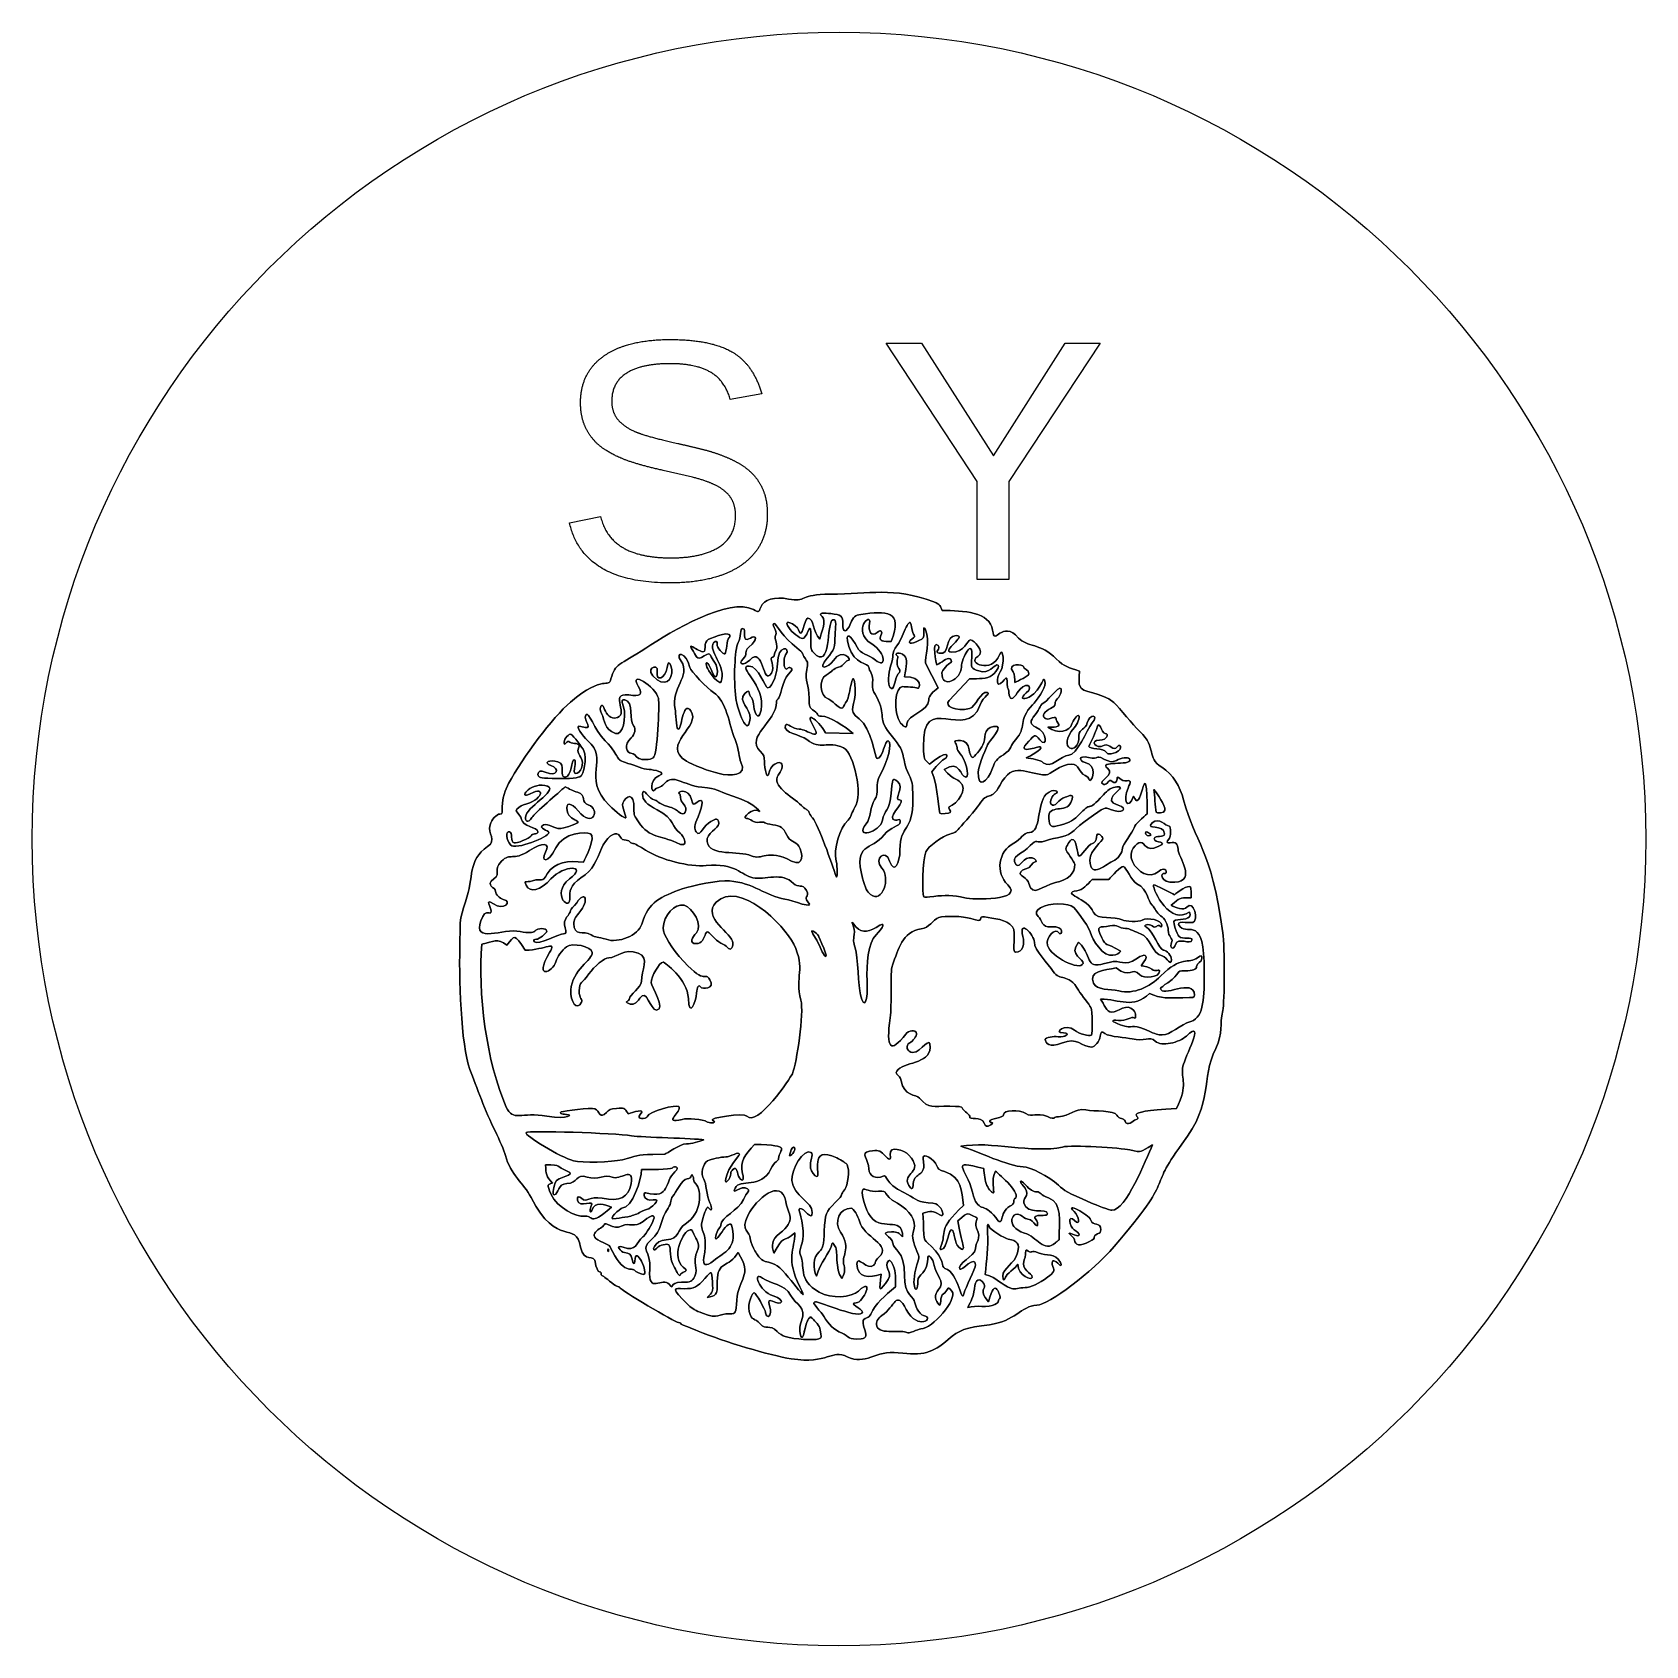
# Model space of a CAD drawing. Extents: x -25 to 25, y -25 to 25.
import ezdxf

# ---------------------------------------------------------------- set-up
doc = ezdxf.new("R2010")
doc.units = 0
doc.layers.add('MODELSKETCH_VISIBLE', color=7, linetype='CONTINUOUS')

msp = doc.modelspace()

# ---------------------------------------------------------------- linework, layer by layer
at = {"layer": 'MODELSKETCH_VISIBLE'}
for p, q in [((1.462, 15.369), (2.554, 15.369)), ((4.28, 11.078), (1.462, 15.369)), ((4.28, 11.078), (1.462, 15.369)), ((1.462, 15.369), (2.554, 15.369)), ((2.554, 15.369), (4.786, 11.879)), ((2.554, 15.369), (4.786, 11.879)), ((4.786, 11.879), (7.006, 15.369)), ((4.786, 11.879), (7.006, 15.369)), ((8.098, 15.369), (5.268, 11.078)), ((8.098, 15.369), (5.268, 11.078)), ((7.006, 15.369), (8.098, 15.369)), ((7.006, 15.369), (8.098, 15.369)), ((-2.392, 13.793), (-3.371, 13.621)), ((-2.392, 13.793), (-3.371, 13.621)), ((-4.535, 11.209), (-5.445, 11.421)), ((-4.535, 11.209), (-5.445, 11.421)), ((4.28, 8.041), (4.28, 11.078)), ((4.28, 8.041), (4.28, 11.078)), ((5.268, 11.078), (5.268, 8.041)), ((5.268, 11.078), (5.268, 8.041)), ((-8.352, 9.798), (-7.39, 9.991)), ((-8.352, 9.798), (-7.39, 9.991)), ((5.268, 8.041), (4.28, 8.041)), ((5.268, 8.041), (4.28, 8.041)), ((3.069, 4.687), (2.677, 5.444)), ((2.677, 5.444), (3.069, 4.687)), ((4.041, 4.959), (3.419, 4.293)), ((3.419, 4.293), (4.041, 4.959)), ((0.437, 3.274), (-0.421, 3.285)), ((-0.421, 3.285), (0.437, 3.274)), ((-3.712, 2.025), (-3.712, 2.025)), ((-3.712, 2.025), (-3.712, 2.025)), ((9.167, 1.252), (9.131, 1.329)), ((9.131, 1.329), (9.167, 1.252)), ((3.127, 0.798), (3.128, 0.798)), ((3.128, 0.798), (3.127, 0.798)), ((-10.181, -0.181), (-10.181, -0.18)), ((-10.181, -0.18), (-10.181, -0.181)), ((7.846, -1.251), (8.363, -1.251)), ((8.363, -1.251), (7.846, -1.251)), ((0.981, -1.721), (0.981, -1.721)), ((0.981, -1.721), (0.981, -1.721)), ((-9.44, -3.185), (-9.44, -3.186)), ((-9.44, -3.186), (-9.44, -3.185)), ((9.45, -3.805), (9.359, -3.933)), ((9.359, -3.933), (9.45, -3.805)), ((10.019, -6.072), (10.019, -6.073)), ((10.019, -6.073), (10.019, -6.072)), ((-4.075, -8.771), (-4.075, -8.771)), ((-4.075, -8.771), (-4.075, -8.771)), ((-5.771, -9.772), (-5.398, -9.769)), ((-5.398, -9.769), (-5.771, -9.772)), ((-1.522, -9.766), (-1.502, -9.704)), ((-1.502, -9.704), (-1.522, -9.766)), ((-1.481, -9.631), (-1.502, -9.704)), ((-1.502, -9.704), (-1.481, -9.631)), ((-1.668, -15.42), (-1.668, -15.42)), ((-1.668, -15.42), (-1.668, -15.42)), ((0.683, -15.492), (0.682, -15.492)), ((0.682, -15.492), (0.683, -15.492))]:
    msp.add_line(p, q, dxfattribs=at)
msp.add_circle((0, 0), 25, dxfattribs=at)
msp.add_circle((0, 0), 25, dxfattribs=at)
for points, degree in [([(-7.289, 14.968), (-6.568, 15.479), (-5.227, 15.479)], 2), ([(-7.289, 14.968), (-6.568, 15.479), (-5.227, 15.479)], 2), ([(-5.227, 15.479), (-3.978, 15.479), (-3.318, 15.096)], 2), ([(-5.227, 15.479), (-3.978, 15.479), (-3.318, 15.096)], 2), ([(-3.318, 15.096), (-2.657, 14.713), (-2.392, 13.793)], 2), ([(-3.318, 15.096), (-2.657, 14.713), (-2.392, 13.793)], 2), ([(-8.009, 13.518), (-8.009, 14.458), (-7.289, 14.968)], 2), ([(-8.009, 13.518), (-8.009, 14.458), (-7.289, 14.968)], 2), ([(-5.237, 14.73), (-6.117, 14.73), (-6.58, 14.438)], 2), ([(-5.237, 14.73), (-6.117, 14.73), (-6.58, 14.438)], 2), ([(-3.983, 14.467), (-4.436, 14.73), (-5.237, 14.73)], 2), ([(-3.983, 14.467), (-4.436, 14.73), (-5.237, 14.73)], 2), ([(-6.58, 14.438), (-7.042, 14.147), (-7.042, 13.57)], 2), ([(-6.58, 14.438), (-7.042, 14.147), (-7.042, 13.57)], 2), ([(-3.371, 13.621), (-3.531, 14.204), (-3.983, 14.467)], 2), ([(-3.371, 13.621), (-3.531, 14.204), (-3.983, 14.467)], 2), ([(-7.871, 12.79), (-8.009, 13.107), (-8.009, 13.518)], 2), ([(-7.871, 12.79), (-8.009, 13.107), (-8.009, 13.518)], 2), ([(-7.042, 13.57), (-7.042, 13.232), (-6.863, 13.01)], 2), ([(-7.042, 13.57), (-7.042, 13.232), (-6.863, 13.01)], 2), ([(-6.863, 13.01), (-6.683, 12.789), (-6.345, 12.636)], 2), ([(-6.863, 13.01), (-6.683, 12.789), (-6.345, 12.636)], 2), ([(-7.473, 12.236), (-7.733, 12.473), (-7.871, 12.79)], 2), ([(-7.473, 12.236), (-7.733, 12.473), (-7.871, 12.79)], 2), ([(-6.345, 12.636), (-6.007, 12.483), (-4.999, 12.258)], 2), ([(-6.345, 12.636), (-6.007, 12.483), (-4.999, 12.258)], 2), ([(-6.764, 11.806), (-7.214, 11.999), (-7.473, 12.236)], 2), ([(-6.764, 11.806), (-7.214, 11.999), (-7.473, 12.236)], 2), ([(-4.999, 12.258), (-4.661, 12.182), (-4.325, 12.101)], 2), ([(-4.999, 12.258), (-4.661, 12.182), (-4.325, 12.101)], 2), ([(-4.325, 12.101), (-3.988, 12.02), (-3.682, 11.908)], 2), ([(-4.325, 12.101), (-3.988, 12.02), (-3.682, 11.908)], 2), ([(-5.445, 11.421), (-6.313, 11.614), (-6.764, 11.806)], 2), ([(-5.445, 11.421), (-6.313, 11.614), (-6.764, 11.806)], 2), ([(-3.682, 11.908), (-3.376, 11.796), (-3.108, 11.645)], 2), ([(-3.682, 11.908), (-3.376, 11.796), (-3.108, 11.645)], 2), ([(-3.108, 11.645), (-2.84, 11.494), (-2.642, 11.276)], 2), ([(-3.108, 11.645), (-2.84, 11.494), (-2.642, 11.276)], 2), ([(-3.828, 10.964), (-4.125, 11.11), (-4.535, 11.209)], 2), ([(-3.828, 10.964), (-4.125, 11.11), (-4.535, 11.209)], 2), ([(-2.642, 11.276), (-2.444, 11.058), (-2.332, 10.761)], 2), ([(-2.642, 11.276), (-2.444, 11.058), (-2.332, 10.761)], 2), ([(-3.368, 10.595), (-3.531, 10.819), (-3.828, 10.964)], 2), ([(-3.368, 10.595), (-3.531, 10.819), (-3.828, 10.964)], 2), ([(-3.205, 10.011), (-3.205, 10.371), (-3.368, 10.595)], 2), ([(-3.205, 10.011), (-3.205, 10.371), (-3.368, 10.595)], 2), ([(-2.332, 10.761), (-2.221, 10.464), (-2.221, 10.065)], 2), ([(-2.332, 10.761), (-2.221, 10.464), (-2.221, 10.065)], 2), ([(-3.727, 9.042), (-3.205, 9.372), (-3.205, 10.011)], 2), ([(-3.727, 9.042), (-3.205, 9.372), (-3.205, 10.011)], 2), ([(-2.221, 10.065), (-2.221, 9.049), (-3.014, 8.493)], 2), ([(-2.221, 10.065), (-2.221, 9.049), (-3.014, 8.493)], 2), ([(-5.248, 7.936), (-7.926, 7.936), (-8.352, 9.798)], 2), ([(-5.248, 7.936), (-7.926, 7.936), (-8.352, 9.798)], 2), ([(-7.39, 9.991), (-7.224, 9.331), (-6.683, 9.021)], 2), ([(-7.39, 9.991), (-7.224, 9.331), (-6.683, 9.021)], 2), ([(-6.683, 9.021), (-6.142, 8.712), (-5.212, 8.712)], 2), ([(-6.683, 9.021), (-6.142, 8.712), (-5.212, 8.712)], 2), ([(-5.212, 8.712), (-4.25, 8.712), (-3.727, 9.042)], 2), ([(-5.212, 8.712), (-4.25, 8.712), (-3.727, 9.042)], 2), ([(-3.014, 8.493), (-3.807, 7.936), (-5.248, 7.936)], 2), ([(-3.014, 8.493), (-3.807, 7.936), (-5.248, 7.936)], 2), ([(-1.564, 7.435), (-1.989, 7.523), (-2.329, 7.423), (-2.426, 7.182)], 3), ([(-2.426, 7.182), (-2.329, 7.423), (-1.989, 7.523), (-1.564, 7.435)], 3), ([(-0.274, 7.588), (-1.234, 7.59), (-1.012, 7.321), (-1.564, 7.435)], 3), ([(-1.564, 7.435), (-1.012, 7.321), (-1.234, 7.59), (-0.274, 7.588)], 3), ([(-0.274, 7.588), (0.98, 7.585), (1.648, 7.828), (2.939, 7.345)], 3), ([(2.939, 7.345), (1.648, 7.828), (0.98, 7.585), (-0.274, 7.588)], 3), ([(-5.988, 5.917), (-5.199, 6.444), (-3.398, 7.496), (-2.648, 7.113)], 3), ([(-2.648, 7.113), (-3.398, 7.496), (-5.199, 6.444), (-5.988, 5.917)], 3), ([(-2.426, 7.182), (-2.498, 7.002), (-2.482, 7.028), (-2.648, 7.113)], 3), ([(-2.648, 7.113), (-2.482, 7.028), (-2.498, 7.002), (-2.426, 7.182)], 3), ([(-0.524, 6.895), (-0.678, 7.035), (-0.442, 7), (-0.258, 6.984)], 3), ([(-0.258, 6.984), (-0.442, 7), (-0.678, 7.035), (-0.524, 6.895)], 3), ([(1.014, 6.044), (0.371, 6.465), (1.006, 7.053), (0.947, 6.687)], 3), ([(0.947, 6.687), (1.006, 7.053), (0.371, 6.465), (1.014, 6.044)], 3), ([(1.613, 6.119), (1.999, 7.095), (1.468, 7.07), (0.674, 6.957)], 3), ([(0.674, 6.957), (1.468, 7.07), (1.999, 7.095), (1.613, 6.119)], 3), ([(2.244, 6.574), (2.192, 7.003), (2.014, 6.299), (1.812, 6.016)], 3), ([(1.812, 6.016), (2.014, 6.299), (2.192, 7.003), (2.244, 6.574)], 3), ([(3.193, 7.08), (3.14, 7.232), (3.148, 7.267), (2.939, 7.345)], 3), ([(2.939, 7.345), (3.148, 7.267), (3.14, 7.232), (3.193, 7.08)], 3), ([(4.758, 6.47), (4.683, 7.037), (3.849, 7.08), (3.193, 7.08)], 3), ([(3.193, 7.08), (3.849, 7.08), (4.683, 7.037), (4.758, 6.47)], 3), ([(-2.986, 6.524), (-3.07, 6.524), (-3.036, 6.259), (-3.126, 6.085)], 3), ([(-3.126, 6.085), (-3.036, 6.259), (-3.07, 6.524), (-2.986, 6.524)], 3), ([(-2.745, 6.228), (-3.075, 6.033), (-2.822, 6.524), (-2.986, 6.524)], 3), ([(-2.986, 6.524), (-2.822, 6.524), (-3.075, 6.033), (-2.745, 6.228)], 3), ([(-1.253, 6.481), (-1.297, 6.633), (-1.844, 6.919), (-1.512, 6.493)], 3), ([(-1.512, 6.493), (-1.844, 6.919), (-1.297, 6.633), (-1.253, 6.481)], 3), ([(-1.093, 6.222), (-0.96, 6.305), (-0.861, 6.896), (-0.872, 6.206)], 3), ([(-0.872, 6.206), (-0.861, 6.896), (-0.96, 6.305), (-1.093, 6.222)], 3), ([(-0.524, 6.895), (-0.378, 6.763), (-0.541, 6.436), (-0.595, 6.192)], 3), ([(-0.595, 6.192), (-0.541, 6.436), (-0.378, 6.763), (-0.524, 6.895)], 3), ([(-0.194, 6.792), (-0.045, 6.849), (-0.123, 6.528), (-0.123, 6.331)], 3), ([(-0.123, 6.331), (-0.123, 6.528), (-0.045, 6.849), (-0.194, 6.792)], 3), ([(0.306, 5.965), (0.142, 6.528), (0.409, 6.265), (0.558, 5.946)], 3), ([(0.558, 5.946), (0.409, 6.265), (0.142, 6.528), (0.306, 5.965)], 3), ([(0.674, 6.957), (0.504, 6.933), (0.445, 6.881), (0.358, 6.678)], 3), ([(0.358, 6.678), (0.445, 6.881), (0.504, 6.933), (0.674, 6.957)], 3), ([(0.947, 6.687), (0.906, 6.436), (0.989, 6.25), (1.186, 6.404)], 3), ([(1.186, 6.404), (0.989, 6.25), (0.906, 6.436), (0.947, 6.687)], 3), ([(2.267, 6.198), (2.426, 6.315), (2.282, 6.262), (2.244, 6.574)], 3), ([(2.244, 6.574), (2.282, 6.262), (2.426, 6.315), (2.267, 6.198)], 3), ([(2.629, 6.399), (2.627, 6.574), (2.628, 6.575), (2.676, 6.483)], 3), ([(2.676, 6.483), (2.628, 6.575), (2.627, 6.574), (2.629, 6.399)], 3), ([(5.567, 6.226), (5.033, 6.833), (4.83, 5.933), (4.758, 6.47)], 3), ([(4.758, 6.47), (4.83, 5.933), (5.033, 6.833), (5.567, 6.226)], 3), ([(-4.546, 5.876), (-4.767, 6.19), (-4.183, 5.637), (-4.161, 5.858)], 3), ([(-4.161, 5.858), (-4.183, 5.637), (-4.767, 6.19), (-4.546, 5.876)], 3), ([(-4.161, 5.858), (-4.132, 6.152), (-4.164, 6.162), (-3.732, 6.307)], 3), ([(-3.732, 6.307), (-4.164, 6.162), (-4.132, 6.152), (-4.161, 5.858)], 3), ([(-3.888, 6.082), (-4.073, 5.834), (-3.472, 5.335), (-3.655, 4.882)], 3), ([(-3.655, 4.882), (-3.472, 5.335), (-4.073, 5.834), (-3.888, 6.082)], 3), ([(-3.774, 6.028), (-3.749, 6.122), (-3.829, 6.16), (-3.888, 6.082)], 3), ([(-3.888, 6.082), (-3.829, 6.16), (-3.749, 6.122), (-3.774, 6.028)], 3), ([(-3.535, 5.742), (-3.592, 5.707), (-3.794, 5.95), (-3.774, 6.028)], 3), ([(-3.774, 6.028), (-3.794, 5.95), (-3.592, 5.707), (-3.535, 5.742)], 3), ([(-3.732, 6.307), (-3.354, 6.433), (-3.332, 6.277), (-3.422, 6.222)], 3), ([(-3.422, 6.222), (-3.332, 6.277), (-3.354, 6.433), (-3.732, 6.307)], 3), ([(-3.422, 6.222), (-3.468, 6.193), (-3.484, 5.774), (-3.535, 5.742)], 3), ([(-3.535, 5.742), (-3.484, 5.774), (-3.468, 6.193), (-3.422, 6.222)], 3), ([(-3.126, 6.085), (-3.232, 5.881), (-3.271, 4.936), (-3.198, 4.365)], 3), ([(-3.198, 4.365), (-3.271, 4.936), (-3.232, 5.881), (-3.126, 6.085)], 3), ([(-2.795, 5.942), (-2.467, 6.217), (-2.593, 6.318), (-2.745, 6.228)], 3), ([(-2.745, 6.228), (-2.593, 6.318), (-2.467, 6.217), (-2.795, 5.942)], 3), ([(-2.089, 5.141), (-2.376, 4.703), (-2.322, 6.015), (-2.765, 5.546)], 3), ([(-2.765, 5.546), (-2.322, 6.015), (-2.376, 4.703), (-2.089, 5.141)], 3), ([(-1.951, 5.858), (-1.87, 6), (-2.019, 6.232), (-1.969, 6.311)], 3), ([(-1.969, 6.311), (-2.019, 6.232), (-1.87, 6), (-1.951, 5.858)], 3), ([(-1.906, 5.426), (-1.906, 6.047), (-1.469, 5.955), (-1.653, 5.712)], 3), ([(-1.653, 5.712), (-1.469, 5.955), (-1.906, 6.047), (-1.906, 5.426)], 3), ([(-1.512, 6.493), (-1.385, 6.33), (-1.157, 6.183), (-1.093, 6.222)], 3), ([(-1.093, 6.222), (-1.157, 6.183), (-1.385, 6.33), (-1.512, 6.493)], 3), ([(-0.123, 6.331), (-0.123, 5.933), (-0.15, 5.854), (-0.368, 5.602)], 3), ([(-0.368, 5.602), (-0.15, 5.854), (-0.123, 5.933), (-0.123, 6.331)], 3), ([(1.128, 5.547), (1.461, 5.268), (1.484, 5.735), (1.014, 6.044)], 3), ([(1.014, 6.044), (1.484, 5.735), (1.461, 5.268), (1.128, 5.547)], 3), ([(1.186, 6.404), (1.304, 6.497), (1.358, 6.449), (1.298, 6.304)], 3), ([(1.298, 6.304), (1.358, 6.449), (1.304, 6.497), (1.186, 6.404)], 3), ([(1.298, 6.304), (1.213, 6.099), (1.392, 6.124), (1.613, 6.119)], 3), ([(1.613, 6.119), (1.392, 6.124), (1.213, 6.099), (1.298, 6.304)], 3), ([(1.601, 5.351), (1.736, 5.734), (1.577, 5.687), (1.812, 6.016)], 3), ([(1.812, 6.016), (1.577, 5.687), (1.736, 5.734), (1.601, 5.351)], 3), ([(2.478, 6.147), (2.222, 6.021), (2.075, 6.057), (2.267, 6.198)], 3), ([(2.267, 6.198), (2.075, 6.057), (2.222, 6.021), (2.478, 6.147)], 3), ([(2.629, 6.399), (2.63, 6.222), (2.63, 6.222), (2.478, 6.147)], 3), ([(2.478, 6.147), (2.63, 6.222), (2.63, 6.222), (2.629, 6.399)], 3), ([(2.677, 5.444), (2.649, 5.621), (2.853, 6.146), (2.676, 6.483)], 3), ([(2.676, 6.483), (2.853, 6.146), (2.649, 5.621), (2.677, 5.444)], 3), ([(4.999, 5.178), (5.14, 5.38), (5.09, 6.019), (4.972, 5.708)], 3), ([(4.972, 5.708), (5.09, 6.019), (5.14, 5.38), (4.999, 5.178)], 3), ([(6.735, 5.583), (6.259, 6.071), (5.812, 5.949), (5.567, 6.226)], 3), ([(5.567, 6.226), (5.812, 5.949), (6.259, 6.071), (6.735, 5.583)], 3), ([(-7.068, 4.96), (-6.94, 5.457), (-6.815, 5.364), (-5.988, 5.917)], 3), ([(-5.988, 5.917), (-6.815, 5.364), (-6.94, 5.457), (-7.068, 4.96)], 3), ([(-5.209, 5.368), (-5.261, 5.503), (-5.303, 5.483), (-5.329, 5.312)], 3), ([(-5.329, 5.312), (-5.303, 5.483), (-5.261, 5.503), (-5.209, 5.368)], 3), ([(-5.078, 4.019), (-5.228, 4.676), (-4.579, 5.047), (-4.892, 5.509)], 3), ([(-4.892, 5.509), (-4.579, 5.047), (-5.228, 4.676), (-5.078, 4.019)], 3), ([(-4.892, 5.509), (-5.113, 5.834), (-4.729, 5.805), (-4.623, 5.313)], 3), ([(-4.623, 5.313), (-4.729, 5.805), (-5.113, 5.834), (-4.892, 5.509)], 3), ([(-4.174, 5.676), (-4.429, 5.495), (-4.436, 5.72), (-4.546, 5.876)], 3), ([(-4.546, 5.876), (-4.436, 5.72), (-4.429, 5.495), (-4.174, 5.676)], 3), ([(-3.784, 4.915), (-4.241, 5.306), (-4.164, 5.788), (-3.916, 5.149)], 3), ([(-3.916, 5.149), (-4.164, 5.788), (-4.241, 5.306), (-3.784, 4.915)], 3), ([(-3.863, 5.483), (-3.989, 5.626), (-3.947, 5.837), (-4.174, 5.676)], 3), ([(-4.174, 5.676), (-3.947, 5.837), (-3.989, 5.626), (-3.863, 5.483)], 3), ([(-2.765, 5.546), (-2.942, 5.357), (-3.147, 5.417), (-2.972, 5.58)], 3), ([(-2.972, 5.58), (-3.147, 5.417), (-2.942, 5.357), (-2.765, 5.546)], 3), ([(-2.795, 5.942), (-2.955, 5.808), (-2.816, 5.725), (-2.972, 5.58)], 3), ([(-2.972, 5.58), (-2.816, 5.725), (-2.955, 5.808), (-2.795, 5.942)], 3), ([(-1.653, 5.712), (-1.707, 5.64), (-1.72, 5.37), (-1.673, 5.295)], 3), ([(-1.673, 5.295), (-1.72, 5.37), (-1.707, 5.64), (-1.653, 5.712)], 3), ([(-1.309, 5.925), (-1.067, 5.743), (-1.184, 5.791), (-1.043, 5.584)], 3), ([(-1.043, 5.584), (-1.184, 5.791), (-1.067, 5.743), (-1.309, 5.925)], 3), ([(-1.043, 5.584), (-0.959, 5.46), (-0.957, 5.448), (-0.996, 5.248)], 3), ([(-0.996, 5.248), (-0.957, 5.448), (-0.959, 5.46), (-1.043, 5.584)], 3), ([(0.558, 5.946), (0.661, 5.725), (0.907, 5.732), (1.128, 5.547)], 3), ([(1.128, 5.547), (0.907, 5.732), (0.661, 5.725), (0.558, 5.946)], 3), ([(1.805, 5.68), (1.692, 5.749), (1.877, 5.83), (2.028, 5.678)], 3), ([(2.028, 5.678), (1.877, 5.83), (1.692, 5.749), (1.805, 5.68)], 3), ([(1.805, 5.68), (1.874, 5.637), (1.722, 5.482), (1.854, 5.28)], 3), ([(1.854, 5.28), (1.722, 5.482), (1.874, 5.637), (1.805, 5.68)], 3), ([(2.028, 5.678), (2.132, 5.575), (2.088, 5.362), (2.033, 5.026)], 3), ([(2.033, 5.026), (2.088, 5.362), (2.132, 5.575), (2.028, 5.678)], 3), ([(3.075, 5.992), (3.17, 5.897), (2.937, 5.788), (3.107, 5.755)], 3), ([(3.107, 5.755), (2.937, 5.788), (3.17, 5.897), (3.075, 5.992)], 3), ([(4.972, 5.708), (4.746, 5.112), (3.941, 5.453), (4.299, 5.657)], 3), ([(4.299, 5.657), (3.941, 5.453), (4.746, 5.112), (4.972, 5.708)], 3), ([(4.115, 5.626), (4.092, 5.306), (4.075, 5.294), (4.335, 5.207)], 3), ([(4.335, 5.207), (4.075, 5.294), (4.092, 5.306), (4.115, 5.626)], 3), ([(7.454, 5.203), (7.109, 5.321), (6.984, 5.328), (6.735, 5.583)], 3), ([(6.735, 5.583), (6.984, 5.328), (7.109, 5.321), (7.454, 5.203)], 3), ([(-7.068, 4.96), (-7.154, 4.628), (-7.268, 5.144), (-8.321, 4.241)], 3), ([(-8.321, 4.241), (-7.268, 5.144), (-7.154, 4.628), (-7.068, 4.96)], 3), ([(-5.631, 5.213), (-5.585, 5.457), (-6.119, 5.287), (-5.634, 4.931)], 3), ([(-5.634, 4.931), (-6.119, 5.287), (-5.585, 5.457), (-5.631, 5.213)], 3), ([(-5.329, 5.312), (-5.383, 4.951), (-5.698, 4.857), (-5.631, 5.213)], 3), ([(-5.631, 5.213), (-5.698, 4.857), (-5.383, 4.951), (-5.329, 5.312)], 3), ([(-5.209, 5.368), (-5.095, 5.073), (-5.304, 4.688), (-5.634, 4.931)], 3), ([(-5.634, 4.931), (-5.304, 4.688), (-5.095, 5.073), (-5.209, 5.368)], 3), ([(-4.623, 5.313), (-4.602, 5.216), (-4.076, 4.663), (-3.888, 4.541)], 3), ([(-3.888, 4.541), (-4.076, 4.663), (-4.602, 5.216), (-4.623, 5.313)], 3), ([(-3.916, 5.149), (-3.778, 4.794), (-3.695, 5.292), (-3.863, 5.483)], 3), ([(-3.863, 5.483), (-3.695, 5.292), (-3.778, 4.794), (-3.916, 5.149)], 3), ([(-1.889, 4.34), (-1.824, 4.376), (-1.753, 4.903), (-1.569, 5.103)], 3), ([(-1.569, 5.103), (-1.753, 4.903), (-1.824, 4.376), (-1.889, 4.34)], 3), ([(-1.673, 5.295), (-1.608, 5.193), (-1.588, 5.378), (-1.485, 5.292)], 3), ([(-1.485, 5.292), (-1.588, 5.378), (-1.608, 5.193), (-1.673, 5.295)], 3), ([(-1.485, 5.292), (-1.441, 5.256), (-1.452, 5.231), (-1.569, 5.103)], 3), ([(-1.569, 5.103), (-1.452, 5.231), (-1.441, 5.256), (-1.485, 5.292)], 3), ([(-0.396, 5.082), (-0.649, 4.939), (-0.569, 4.429), (-0.358, 4.353)], 3), ([(-0.358, 4.353), (-0.569, 4.429), (-0.649, 4.939), (-0.396, 5.082)], 3), ([(-0.012, 5.327), (-0.194, 5.279), (-0.201, 5.191), (-0.396, 5.082)], 3), ([(-0.396, 5.082), (-0.201, 5.191), (-0.194, 5.279), (-0.012, 5.327)], 3), ([(0.249, 4.29), (0.336, 4.394), (0.438, 5.492), (0.504, 4.654)], 3), ([(0.504, 4.654), (0.438, 5.492), (0.336, 4.394), (0.249, 4.29)], 3), ([(1.601, 5.351), (1.523, 5.13), (1.512, 4.795), (1.579, 4.703)], 3), ([(1.579, 4.703), (1.512, 4.795), (1.523, 5.13), (1.601, 5.351)], 3), ([(1.579, 4.703), (1.715, 4.518), (1.713, 4.957), (1.838, 5.116)], 3), ([(1.838, 5.116), (1.713, 4.957), (1.715, 4.518), (1.579, 4.703)], 3), ([(1.838, 5.116), (1.9, 5.194), (1.901, 5.208), (1.854, 5.28)], 3), ([(1.854, 5.28), (1.901, 5.208), (1.9, 5.194), (1.838, 5.116)], 3), ([(2.033, 5.026), (2.611, 5.049), (2.517, 4.624), (2.434, 4.675)], 3), ([(2.434, 4.675), (2.517, 4.624), (2.611, 5.049), (2.033, 5.026)], 3), ([(3.462, 5.468), (3.392, 5.445), (3.187, 5.211), (3.187, 5.154)], 3), ([(3.187, 5.154), (3.187, 5.211), (3.392, 5.445), (3.462, 5.468)], 3), ([(4.683, 5.038), (4.493, 4.945), (4.205, 4.976), (4.041, 4.959)], 3), ([(4.041, 4.959), (4.205, 4.976), (4.493, 4.945), (4.683, 5.038)], 3), ([(5.076, 4.882), (4.87, 4.636), (4.864, 4.985), (4.999, 5.178)], 3), ([(4.999, 5.178), (4.864, 4.985), (4.87, 4.636), (5.076, 4.882)], 3), ([(6.384, 4.832), (6.347, 5.204), (6.327, 4.627), (5.889, 4.4)], 3), ([(5.889, 4.4), (6.327, 4.627), (6.347, 5.204), (6.384, 4.832)], 3), ([(7.452, 4.763), (7.43, 4.852), (7.447, 5.083), (7.454, 5.203)], 3), ([(7.454, 5.203), (7.447, 5.083), (7.43, 4.852), (7.452, 4.763)], 3), ([(-6.954, 3.748), (-6.423, 3.787), (-7.172, 4.556), (-6.517, 4.464)], 3), ([(-6.517, 4.464), (-7.172, 4.556), (-6.423, 3.787), (-6.954, 3.748)], 3), ([(-3.221, 3.083), (-3.417, 3.559), (-3.473, 4.272), (-3.888, 4.541)], 3), ([(-3.888, 4.541), (-3.473, 4.272), (-3.417, 3.559), (-3.221, 3.083)], 3), ([(-3.784, 4.915), (-3.69, 4.835), (-3.675, 4.831), (-3.655, 4.882)], 3), ([(-3.655, 4.882), (-3.675, 4.831), (-3.69, 4.835), (-3.784, 4.915)], 3), ([(-2.758, 3.732), (-2.728, 4.049), (-3.155, 4.256), (-2.917, 4.51)], 3), ([(-2.917, 4.51), (-3.155, 4.256), (-2.728, 4.049), (-2.758, 3.732)], 3), ([(-2.917, 4.51), (-2.834, 4.599), (-2.784, 4.605), (-2.783, 4.525)], 3), ([(-2.783, 4.525), (-2.784, 4.605), (-2.834, 4.599), (-2.917, 4.51)], 3), ([(-2.783, 4.525), (-2.782, 4.431), (-2.651, 4.349), (-2.649, 4.187)], 3), ([(-2.649, 4.187), (-2.651, 4.349), (-2.782, 4.431), (-2.783, 4.525)], 3), ([(0.504, 4.654), (0.546, 4.11), (0.222, 4.016), (0.622, 3.729)], 3), ([(0.622, 3.729), (0.222, 4.016), (0.546, 4.11), (0.504, 4.654)], 3), ([(1.158, 4.412), (1.032, 4.641), (1.022, 4.678), (1.04, 4.836)], 3), ([(1.04, 4.836), (1.022, 4.678), (1.032, 4.641), (1.158, 4.412)], 3), ([(1.974, 4.724), (1.743, 4.758), (1.652, 3.906), (1.911, 3.592)], 3), ([(1.911, 3.592), (1.652, 3.906), (1.743, 4.758), (1.974, 4.724)], 3), ([(1.974, 4.724), (2.053, 4.712), (2.387, 4.704), (2.434, 4.675)], 3), ([(2.434, 4.675), (2.387, 4.704), (2.053, 4.712), (1.974, 4.724)], 3), ([(4.367, 4.139), (3.944, 2.99), (2.564, 4.615), (2.619, 2.856)], 3), ([(2.619, 2.856), (2.564, 4.615), (3.944, 2.99), (4.367, 4.139)], 3), ([(4.045, 4.04), (4.225, 4.078), (4.405, 4.608), (4.592, 4.536)], 3), ([(4.592, 4.536), (4.405, 4.608), (4.225, 4.078), (4.045, 4.04)], 3), ([(4.592, 4.536), (4.715, 4.488), (4.491, 4.476), (4.367, 4.139)], 3), ([(4.367, 4.139), (4.491, 4.476), (4.715, 4.488), (4.592, 4.536)], 3), ([(5.526, 4.533), (5.394, 4.301), (5.271, 4.3), (5.263, 4.53)], 3), ([(5.263, 4.53), (5.271, 4.3), (5.394, 4.301), (5.526, 4.533)], 3), ([(5.801, 4.527), (6.084, 4.752), (5.734, 4.902), (5.526, 4.533)], 3), ([(5.526, 4.533), (5.734, 4.902), (6.084, 4.752), (5.801, 4.527)], 3), ([(5.889, 4.4), (5.669, 4.287), (5.608, 4.373), (5.801, 4.527)], 3), ([(5.801, 4.527), (5.608, 4.373), (5.669, 4.287), (5.889, 4.4)], 3), ([(6.001, 4.159), (6.114, 4.274), (6.401, 4.663), (6.384, 4.832)], 3), ([(6.384, 4.832), (6.401, 4.663), (6.114, 4.274), (6.001, 4.159)], 3), ([(6.375, 4.239), (6.467, 4.288), (6.948, 4.923), (6.882, 4.559)], 3), ([(6.882, 4.559), (6.948, 4.923), (6.467, 4.288), (6.375, 4.239)], 3), ([(8.514, 4.228), (8.129, 4.576), (7.519, 4.495), (7.452, 4.763)], 3), ([(7.452, 4.763), (7.519, 4.495), (8.129, 4.576), (8.514, 4.228)], 3), ([(-10.238, 1.716), (-9.805, 2.538), (-8.869, 3.77), (-8.321, 4.241)], 3), ([(-8.321, 4.241), (-8.869, 3.77), (-9.805, 2.538), (-10.238, 1.716)], 3), ([(-7.362, 3.894), (-7.465, 4.101), (-7.33, 4.217), (-7.287, 4.071)], 3), ([(-7.287, 4.071), (-7.33, 4.217), (-7.465, 4.101), (-7.362, 3.894)], 3), ([(-7.287, 4.071), (-7.243, 3.926), (-7.123, 3.735), (-6.954, 3.748)], 3), ([(-6.954, 3.748), (-7.123, 3.735), (-7.243, 3.926), (-7.287, 4.071)], 3), ([(-6.679, 4.098), (-6.58, 3.771), (-6.699, 3.186), (-6.926, 3.272)], 3), ([(-6.926, 3.272), (-6.699, 3.186), (-6.58, 3.771), (-6.679, 4.098)], 3), ([(-6.638, 4.308), (-6.745, 4.32), (-6.746, 4.317), (-6.679, 4.098)], 3), ([(-6.679, 4.098), (-6.746, 4.317), (-6.745, 4.32), (-6.638, 4.308)], 3), ([(-5.76, 2.512), (-5.622, 2.608), (-5.558, 4.152), (-5.598, 4.361)], 3), ([(-5.598, 4.361), (-5.558, 4.152), (-5.622, 2.608), (-5.76, 2.512)], 3), ([(-5.044, 3.695), (-5.057, 3.83), (-5.067, 3.972), (-5.078, 4.019)], 3), ([(-5.078, 4.019), (-5.067, 3.972), (-5.057, 3.83), (-5.044, 3.695)], 3), ([(-4.591, 3.969), (-4.85, 4.339), (-4.877, 3.293), (-4.997, 3.412)], 3), ([(-4.997, 3.412), (-4.877, 3.293), (-4.85, 4.339), (-4.591, 3.969)], 3), ([(-2.758, 3.732), (-2.82, 3.093), (-3.152, 4.008), (-3.198, 4.365)], 3), ([(-3.198, 4.365), (-3.152, 4.008), (-2.82, 3.093), (-2.758, 3.732)], 3), ([(-2.649, 4.187), (-2.648, 4.014), (-2.503, 3.552), (-2.415, 3.995)], 3), ([(-2.415, 3.995), (-2.503, 3.552), (-2.648, 4.014), (-2.649, 4.187)], 3), ([(-0.421, 3.285), (-0.53, 3.548), (-1.143, 4.113), (-0.789, 3.485)], 3), ([(-0.789, 3.485), (-1.143, 4.113), (-0.53, 3.548), (-0.421, 3.285)], 3), ([(-0.358, 4.353), (-0.31, 4.336), (-0.203, 4.259), (-0.121, 4.183)], 3), ([(-0.121, 4.183), (-0.203, 4.259), (-0.31, 4.336), (-0.358, 4.353)], 3), ([(-0.121, 4.183), (0.171, 3.911), (0.102, 4.115), (0.249, 4.29)], 3), ([(0.249, 4.29), (0.102, 4.115), (0.171, 3.911), (-0.121, 4.183)], 3), ([(1.657, 3.162), (1.145, 3.752), (1.489, 3.809), (1.158, 4.412)], 3), ([(1.158, 4.412), (1.489, 3.809), (1.145, 3.752), (1.657, 3.162)], 3), ([(3.419, 4.293), (3.235, 4.107), (3.624, 3.95), (4.045, 4.04)], 3), ([(4.045, 4.04), (3.624, 3.95), (3.235, 4.107), (3.419, 4.293)], 3), ([(5.478, 3.083), (5.829, 3.455), (5.525, 3.669), (6.001, 4.159)], 3), ([(6.001, 4.159), (5.525, 3.669), (5.829, 3.455), (5.478, 3.083)], 3), ([(6.076, 3.847), (6.248, 4.053), (6.224, 4.161), (6.375, 4.239)], 3), ([(6.375, 4.239), (6.224, 4.161), (6.248, 4.053), (6.076, 3.847)], 3), ([(9.322, 3.327), (9.093, 3.541), (8.712, 4.049), (8.514, 4.228)], 3), ([(8.514, 4.228), (8.712, 4.049), (9.093, 3.541), (9.322, 3.327)], 3), ([(-7.796, 3.056), (-7.945, 3.184), (-8.215, 3.555), (-8.004, 3.489)], 3), ([(-8.004, 3.489), (-8.215, 3.555), (-7.945, 3.184), (-7.796, 3.056)], 3), ([(-8.004, 3.489), (-7.53, 3.343), (-7.955, 3.668), (-7.844, 3.842)], 3), ([(-7.844, 3.842), (-7.955, 3.668), (-7.53, 3.343), (-8.004, 3.489)], 3), ([(-7.844, 3.842), (-7.749, 3.992), (-7.605, 3.397), (-7.246, 3.038)], 3), ([(-7.246, 3.038), (-7.605, 3.397), (-7.749, 3.992), (-7.844, 3.842)], 3), ([(-6.926, 3.272), (-7.295, 3.413), (-7.24, 3.649), (-7.362, 3.894)], 3), ([(-7.362, 3.894), (-7.24, 3.649), (-7.295, 3.413), (-6.926, 3.272)], 3), ([(-4.73, 2.412), (-5.542, 2.927), (-4.252, 3.486), (-4.591, 3.969)], 3), ([(-4.591, 3.969), (-4.252, 3.486), (-5.542, 2.927), (-4.73, 2.412)], 3), ([(-5.044, 3.695), (-5.031, 3.56), (-5.016, 3.432), (-4.997, 3.412)], 3), ([(-4.997, 3.412), (-5.016, 3.432), (-5.031, 3.56), (-5.044, 3.695)], 3), ([(-0.993, 3.081), (-1.18, 3.237), (-1.754, 3.273), (-1.657, 3.526)], 3), ([(-1.657, 3.526), (-1.754, 3.273), (-1.18, 3.237), (-0.993, 3.081)], 3), ([(1.911, 3.592), (2.033, 3.445), (2.107, 3.434), (2.107, 3.566)], 3), ([(2.107, 3.566), (2.107, 3.434), (2.033, 3.445), (1.911, 3.592)], 3), ([(6.103, 3.468), (5.912, 3.553), (5.905, 3.644), (6.076, 3.847)], 3), ([(6.076, 3.847), (5.905, 3.644), (5.912, 3.553), (6.103, 3.468)], 3), ([(6.372, 3.752), (6.338, 3.782), (6.324, 3.83), (6.353, 3.884)], 3), ([(6.353, 3.884), (6.324, 3.83), (6.338, 3.782), (6.372, 3.752)], 3), ([(6.783, 3.602), (6.924, 3.446), (6.614, 3.47), (6.476, 3.469)], 3), ([(6.476, 3.469), (6.614, 3.47), (6.924, 3.446), (6.783, 3.602)], 3), ([(6.476, 3.469), (6.777, 3.218), (7.167, 3.345), (7.218, 3.567)], 3), ([(7.218, 3.567), (7.167, 3.345), (6.777, 3.218), (6.476, 3.469)], 3), ([(7.218, 3.567), (7.24, 3.665), (7.395, 3.861), (7.426, 3.831)], 3), ([(7.426, 3.831), (7.395, 3.861), (7.24, 3.665), (7.218, 3.567)], 3), ([(7.288, 3.444), (7.391, 3.558), (7.472, 3.785), (7.426, 3.831)], 3), ([(7.426, 3.831), (7.472, 3.785), (7.391, 3.558), (7.288, 3.444)], 3), ([(7.694, 3.598), (7.761, 3.881), (8.074, 3.866), (7.85, 3.599)], 3), ([(7.85, 3.599), (8.074, 3.866), (7.761, 3.881), (7.694, 3.598)], 3), ([(-8.074, 2.812), (-7.979, 3.022), (-8.26, 2.922), (-8.342, 3.005)], 3), ([(-8.342, 3.005), (-8.26, 2.922), (-7.979, 3.022), (-8.074, 2.812)], 3), ([(-8.3, 3.243), (-8.23, 3.201), (-7.945, 2.834), (-7.907, 2.736)], 3), ([(-7.907, 2.736), (-7.945, 2.834), (-8.23, 3.201), (-8.3, 3.243)], 3), ([(-7.117, 1.038), (-8.011, 1.956), (-7.085, 2.445), (-7.796, 3.056)], 3), ([(-7.796, 3.056), (-7.085, 2.445), (-8.011, 1.956), (-7.117, 1.038)], 3), ([(-7.246, 3.038), (-6.721, 2.513), (-7, 2.463), (-6.54, 2.344)], 3), ([(-6.54, 2.344), (-7, 2.463), (-6.721, 2.513), (-7.246, 3.038)], 3), ([(-3.221, 3.083), (-3.084, 2.749), (-3.111, 2.521), (-3.037, 2.379)], 3), ([(-3.037, 2.379), (-3.111, 2.521), (-3.084, 2.749), (-3.221, 3.083)], 3), ([(0.14, 2.823), (-0.357, 3.066), (-0.577, 2.733), (-0.993, 3.081)], 3), ([(-0.993, 3.081), (-0.577, 2.733), (-0.357, 3.066), (0.14, 2.823)], 3), ([(1.524, 3.042), (1.662, 2.989), (1.518, 2.396), (1.274, 1.987)], 3), ([(1.274, 1.987), (1.518, 2.396), (1.662, 2.989), (1.524, 3.042)], 3), ([(2.162, 2), (1.903, 2.53), (2.135, 2.613), (1.657, 3.162)], 3), ([(1.657, 3.162), (2.135, 2.613), (1.903, 2.53), (2.162, 2)], 3), ([(4.459, 2.914), (4.56, 3.105), (4.449, 3.426), (4.789, 3.49)], 3), ([(4.789, 3.49), (4.449, 3.426), (4.56, 3.105), (4.459, 2.914)], 3), ([(5.094, 2.613), (5.379, 2.796), (5.294, 2.888), (5.478, 3.083)], 3), ([(5.478, 3.083), (5.294, 2.888), (5.379, 2.796), (5.094, 2.613)], 3), ([(6.221, 3.075), (6.46, 2.787), (6.474, 3.304), (6.103, 3.468)], 3), ([(6.103, 3.468), (6.474, 3.304), (6.46, 2.787), (6.221, 3.075)], 3), ([(10.003, 2.221), (9.5, 2.544), (9.874, 2.812), (9.322, 3.327)], 3), ([(9.322, 3.327), (9.874, 2.812), (9.5, 2.544), (10.003, 2.221)], 3), ([(-7.955, 2.281), (-7.917, 2.566), (-8.162, 2.62), (-8.074, 2.812)], 3), ([(-8.074, 2.812), (-8.162, 2.62), (-7.917, 2.566), (-7.955, 2.281)], 3), ([(-5.76, 2.512), (-5.847, 2.45), (-6.109, 2.443), (-6.207, 2.499)], 3), ([(-6.207, 2.499), (-6.109, 2.443), (-5.847, 2.45), (-5.76, 2.512)], 3), ([(-2.161, 2.075), (-2.097, 2.417), (-1.513, 2.541), (-1.881, 1.978)], 3), ([(-1.881, 1.978), (-1.513, 2.541), (-2.097, 2.417), (-2.161, 2.075)], 3), ([(0.14, 2.823), (0.466, 2.664), (0.75, 1.347), (0.495, 0.983)], 3), ([(0.495, 0.983), (0.75, 1.347), (0.466, 2.664), (0.14, 2.823)], 3), ([(2.619, 2.856), (2.631, 2.45), (2.633, 2.491), (2.805, 2.319)], 3), ([(2.805, 2.319), (2.633, 2.491), (2.631, 2.45), (2.619, 2.856)], 3), ([(2.805, 2.319), (3.355, 2.795), (3.452, 2.595), (3.257, 2.471)], 3), ([(3.257, 2.471), (3.452, 2.595), (3.355, 2.795), (2.805, 2.319)], 3), ([(3.607, 2.966), (3.696, 2.892), (3.603, 2.795), (3.76, 2.644)], 3), ([(3.76, 2.644), (3.603, 2.795), (3.696, 2.892), (3.607, 2.966)], 3), ([(4.756, 2.191), (4.834, 2.412), (4.891, 2.483), (5.094, 2.613)], 3), ([(5.094, 2.613), (4.891, 2.483), (4.834, 2.412), (4.756, 2.191)], 3), ([(6.332, 2.365), (6.239, 2.458), (5.964, 2.487), (5.801, 2.514)], 3), ([(5.801, 2.514), (5.964, 2.487), (6.239, 2.458), (6.332, 2.365)], 3), ([(7.632, 2.371), (7.438, 2.417), (7.4, 2.604), (7.731, 2.525)], 3), ([(7.731, 2.525), (7.4, 2.604), (7.438, 2.417), (7.632, 2.371)], 3), ([(7.731, 2.525), (8.112, 2.433), (7.893, 2.638), (8.212, 2.476)], 3), ([(8.212, 2.476), (7.893, 2.638), (8.112, 2.433), (7.731, 2.525)], 3), ([(8.627, 2.864), (8.502, 2.685), (8.382, 2.973), (8.229, 2.903)], 3), ([(8.229, 2.903), (8.382, 2.973), (8.502, 2.685), (8.627, 2.864)], 3), ([(8.282, 2.692), (8.314, 2.633), (8.34, 2.625), (8.439, 2.643)], 3), ([(8.439, 2.643), (8.34, 2.625), (8.314, 2.633), (8.282, 2.692)], 3), ([(8.439, 2.643), (8.869, 2.724), (8.717, 2.992), (8.627, 2.864)], 3), ([(8.627, 2.864), (8.717, 2.992), (8.869, 2.724), (8.439, 2.643)], 3), ([(8.656, 2.461), (8.812, 2.541), (9, 2.538), (9.016, 2.455)], 3), ([(9.016, 2.455), (9, 2.538), (8.812, 2.541), (8.656, 2.461)], 3), ([(9.551, 0.777), (9.535, 2.844), (9.374, 0.805), (9.167, 1.252)], 3), ([(9.167, 1.252), (9.374, 0.805), (9.535, 2.844), (9.551, 0.777)], 3), ([(-8.926, 2.278), (-9.179, 2.362), (-8.975, 2.472), (-8.713, 2.393)], 3), ([(-8.713, 2.393), (-8.975, 2.472), (-9.179, 2.362), (-8.926, 2.278)], 3), ([(-9.103, 2.071), (-8.713, 1.908), (-8.646, 2.185), (-8.926, 2.278)], 3), ([(-8.926, 2.278), (-8.646, 2.185), (-8.713, 1.908), (-9.103, 2.071)], 3), ([(-8.305, 2.198), (-8.273, 2.335), (-8.255, 2.467), (-8.205, 2.45)], 3), ([(-8.205, 2.45), (-8.255, 2.467), (-8.273, 2.335), (-8.305, 2.198)], 3), ([(-8.199, 2.181), (-8.254, 1.898), (-7.986, 2.053), (-7.955, 2.281)], 3), ([(-7.955, 2.281), (-7.986, 2.053), (-8.254, 1.898), (-8.199, 2.181)], 3), ([(-8.199, 2.181), (-8.161, 2.383), (-8.162, 2.435), (-8.205, 2.45)], 3), ([(-8.205, 2.45), (-8.162, 2.435), (-8.161, 2.383), (-8.199, 2.181)], 3), ([(-6.54, 2.344), (-6.288, 2.279), (-6.084, 2.158), (-5.887, 2.154)], 3), ([(-5.887, 2.154), (-6.084, 2.158), (-6.288, 2.279), (-6.54, 2.344)], 3), ([(-5.887, 2.154), (-5.757, 2.151), (-5.304, 2.069), (-5.584, 1.953)], 3), ([(-5.584, 1.953), (-5.304, 2.069), (-5.757, 2.151), (-5.887, 2.154)], 3), ([(-5.397, 1.729), (-5.122, 2.029), (-4.874, 1.676), (-4.254, 1.604)], 3), ([(-4.254, 1.604), (-4.874, 1.676), (-5.122, 2.029), (-5.397, 1.729)], 3), ([(-3.712, 2.025), (-3.998, 2.091), (-4.563, 2.306), (-4.73, 2.412)], 3), ([(-4.73, 2.412), (-4.563, 2.306), (-3.998, 2.091), (-3.712, 2.025)], 3), ([(-3.037, 2.379), (-2.808, 1.94), (-3.406, 1.954), (-3.712, 2.025)], 3), ([(-3.712, 2.025), (-3.406, 1.954), (-2.808, 1.94), (-3.037, 2.379)], 3), ([(2.286, 1.258), (2.279, 1.757), (2.278, 1.763), (2.162, 2)], 3), ([(2.162, 2), (2.278, 1.763), (2.279, 1.757), (2.286, 1.258)], 3), ([(3.257, 2.471), (3.144, 2.398), (2.982, 2.207), (2.876, 2.086)], 3), ([(2.876, 2.086), (2.982, 2.207), (3.144, 2.398), (3.257, 2.471)], 3), ([(2.876, 2.086), (3.081, 1.573), (3.089, 0.824), (3.127, 0.798)], 3), ([(3.127, 0.798), (3.089, 0.824), (3.081, 1.573), (2.876, 2.086)], 3), ([(3.739, 1.782), (3.583, 1.904), (3.58, 1.816), (3.259, 2.151)], 3), ([(3.259, 2.151), (3.58, 1.816), (3.583, 1.904), (3.739, 1.782)], 3), ([(4.317, 2.083), (4.281, 1.531), (4.607, 1.769), (4.756, 2.191)], 3), ([(4.756, 2.191), (4.607, 1.769), (4.281, 1.531), (4.317, 2.083)], 3), ([(9.016, 2.455), (9.053, 2.255), (8.001, 2.443), (8.328, 2.185)], 3), ([(8.328, 2.185), (8.001, 2.443), (9.053, 2.255), (9.016, 2.455)], 3), ([(8.212, 2.476), (8.415, 2.373), (8.48, 2.371), (8.656, 2.461)], 3), ([(8.656, 2.461), (8.48, 2.371), (8.415, 2.373), (8.212, 2.476)], 3), ([(10.678, 1.209), (10.565, 1.643), (10.361, 1.991), (10.003, 2.221)], 3), ([(10.003, 2.221), (10.361, 1.991), (10.565, 1.643), (10.678, 1.209)], 3), ([(-9.573, 1.402), (-9.968, 1.202), (-9.599, 1.739), (-9.111, 1.66)], 3), ([(-9.111, 1.66), (-9.599, 1.739), (-9.968, 1.202), (-9.573, 1.402)], 3), ([(-9.774, 1.061), (-9.203, 1.183), (-9.046, 1.669), (-9.573, 1.402)], 3), ([(-9.573, 1.402), (-9.046, 1.669), (-9.203, 1.183), (-9.774, 1.061)], 3), ([(-9.111, 1.66), (-8.589, 1.575), (-9.616, 1.03), (-9.696, 0.749)], 3), ([(-9.696, 0.749), (-9.616, 1.03), (-8.589, 1.575), (-9.111, 1.66)], 3), ([(-8.489, 1.619), (-8.679, 1.437), (-9.432, 0.801), (-9.515, 0.67)], 3), ([(-9.515, 0.67), (-9.432, 0.801), (-8.679, 1.437), (-8.489, 1.619)], 3), ([(-8.489, 1.619), (-8.36, 1.554), (-8.243, 1.493), (-8.103, 1.448)], 3), ([(-8.103, 1.448), (-8.243, 1.493), (-8.36, 1.554), (-8.489, 1.619)], 3), ([(-5.584, 1.953), (-5.895, 1.824), (-5.822, 1.372), (-5.701, 1.529)], 3), ([(-5.701, 1.529), (-5.822, 1.372), (-5.895, 1.824), (-5.584, 1.953)], 3), ([(-5.701, 1.529), (-5.62, 1.636), (-5.566, 1.544), (-5.397, 1.729)], 3), ([(-5.397, 1.729), (-5.566, 1.544), (-5.62, 1.636), (-5.701, 1.529)], 3), ([(-4.568, 1.226), (-4.66, 1.59), (-5.073, 1.477), (-4.943, 1.397)], 3), ([(-4.943, 1.397), (-5.073, 1.477), (-4.66, 1.59), (-4.568, 1.226)], 3), ([(-4.254, 1.604), (-3.704, 1.54), (-3.854, 1.522), (-3.286, 1.33)], 3), ([(-3.286, 1.33), (-3.854, 1.522), (-3.704, 1.54), (-4.254, 1.604)], 3), ([(-1.881, 1.978), (-2.1, 1.645), (-1.474, 1.333), (-1.161, 1.034)], 3), ([(-1.161, 1.034), (-1.474, 1.333), (-2.1, 1.645), (-1.881, 1.978)], 3), ([(1.274, 1.987), (1.088, 1.676), (1.264, 1.431), (1.101, 1.21)], 3), ([(1.101, 1.21), (1.264, 1.431), (1.088, 1.676), (1.274, 1.987)], 3), ([(1.815, 1.783), (1.66, 1.905), (1.66, 1.907), (1.609, 1.328)], 3), ([(1.609, 1.328), (1.66, 1.907), (1.66, 1.905), (1.815, 1.783)], 3), ([(3.416, 1.001), (3.652, 1.079), (4.028, 1.555), (3.739, 1.782)], 3), ([(3.739, 1.782), (4.028, 1.555), (3.652, 1.079), (3.416, 1.001)], 3), ([(6.424, 1.387), (6.651, 1.613), (6.868, 1.452), (6.698, 1.398)], 3), ([(6.698, 1.398), (6.868, 1.452), (6.651, 1.613), (6.424, 1.387)], 3), ([(8.092, 1.265), (8.223, 1.406), (8.371, 1.542), (8.422, 1.568)], 3), ([(8.422, 1.568), (8.371, 1.542), (8.223, 1.406), (8.092, 1.265)], 3), ([(9.131, 1.329), (8.943, 0.854), (8.784, 1.199), (8.956, 1.577)], 3), ([(8.956, 1.577), (8.784, 1.199), (8.943, 0.854), (9.131, 1.329)], 3), ([(8.928, 1.802), (9.044, 1.828), (9.05, 1.784), (8.956, 1.577)], 3), ([(8.956, 1.577), (9.05, 1.784), (9.044, 1.828), (8.928, 1.802)], 3), ([(9.827, 0.831), (9.793, 1.002), (9.789, 1.352), (9.76, 1.531)], 3), ([(9.76, 1.531), (9.88, 1.396), (10.102, 1.044), (10.102, 0.895)], 3), ([(9.76, 1.531), (9.789, 1.352), (9.793, 1.002), (9.827, 0.831)], 3), ([(10.102, 0.895), (10.102, 1.044), (9.88, 1.396), (9.76, 1.531)], 3), ([(-8.103, 1.448), (-7.81, 1.353), (-8.009, 1.123), (-7.769, 1.055)], 3), ([(-7.769, 1.055), (-8.009, 1.123), (-7.81, 1.353), (-8.103, 1.448)], 3), ([(-7.769, 1.055), (-7.395, 0.947), (-7.615, 0.292), (-8.085, 0.874)], 3), ([(-8.085, 0.874), (-7.615, 0.292), (-7.395, 0.947), (-7.769, 1.055)], 3), ([(-6.602, 0.654), (-6.633, 0.623), (-6.927, 0.843), (-7.117, 1.038)], 3), ([(-7.117, 1.038), (-6.927, 0.843), (-6.633, 0.623), (-6.602, 0.654)], 3), ([(-6.696, 1.112), (-6.74, 1.006), (-6.588, 0.667), (-6.602, 0.654)], 3), ([(-6.602, 0.654), (-6.588, 0.667), (-6.74, 1.006), (-6.696, 1.112)], 3), ([(-6.355, 0.915), (-6.345, 1.494), (-6.604, 1.333), (-6.696, 1.112)], 3), ([(-6.696, 1.112), (-6.604, 1.333), (-6.345, 1.494), (-6.355, 0.915)], 3), ([(-4.987, 0.855), (-5.032, 0.905), (-5.153, 0.964), (-5.3, 1.006)], 3), ([(-5.3, 1.006), (-5.153, 0.964), (-5.032, 0.905), (-4.987, 0.855)], 3), ([(-4.825, 1.096), (-4.647, 0.931), (-4.79, 0.637), (-4.987, 0.855)], 3), ([(-4.987, 0.855), (-4.79, 0.637), (-4.647, 0.931), (-4.825, 1.096)], 3), ([(-4.943, 1.397), (-4.885, 1.361), (-4.952, 1.214), (-4.825, 1.096)], 3), ([(-4.825, 1.096), (-4.952, 1.214), (-4.885, 1.361), (-4.943, 1.397)], 3), ([(-4.391, 1.146), (-4.519, 1.045), (-4.523, 1.049), (-4.568, 1.226)], 3), ([(-4.568, 1.226), (-4.523, 1.049), (-4.519, 1.045), (-4.391, 1.146)], 3), ([(-4.368, 0.688), (-4.191, 1.102), (-4.201, 1.295), (-4.391, 1.146)], 3), ([(-4.391, 1.146), (-4.201, 1.295), (-4.191, 1.102), (-4.368, 0.688)], 3), ([(-3.286, 1.33), (-2.533, 1.075), (-2.381, 0.777), (-2.497, 0.874)], 3), ([(-2.497, 0.874), (-2.381, 0.777), (-2.533, 1.075), (-3.286, 1.33)], 3), ([(-0.921, 0.814), (-0.975, 0.941), (-0.979, 0.859), (-1.161, 1.034)], 3), ([(-1.161, 1.034), (-0.979, 0.859), (-0.975, 0.941), (-0.921, 0.814)], 3), ([(0.846, 0.467), (0.992, 0.639), (0.967, 1.03), (1.101, 1.21)], 3), ([(1.101, 1.21), (0.967, 1.03), (0.992, 0.639), (0.846, 0.467)], 3), ([(1.349, 0.588), (1.4, 0.884), (1.571, 0.892), (1.609, 1.328)], 3), ([(1.609, 1.328), (1.571, 0.892), (1.4, 0.884), (1.349, 0.588)], 3), ([(1.888, -0.34), (1.888, 0.471), (2.301, 0.183), (2.286, 1.258)], 3), ([(2.286, 1.258), (2.301, 0.183), (1.888, 0.471), (1.888, -0.34)], 3), ([(3.416, 1.001), (3.358, 0.981), (3.484, 0.856), (3.45, 0.822)], 3), ([(3.45, 0.822), (3.484, 0.856), (3.358, 0.981), (3.416, 1.001)], 3), ([(7.188, 1.132), (7.046, 0.791), (6.463, 1.097), (6.5, 0.649)], 3), ([(6.5, 0.649), (6.463, 1.097), (7.046, 0.791), (7.188, 1.132)], 3), ([(6.568, 1.085), (6.52, 1.143), (6.615, 1.371), (6.698, 1.398)], 3), ([(6.698, 1.398), (6.615, 1.371), (6.52, 1.143), (6.568, 1.085)], 3), ([(6.568, 1.085), (6.693, 0.932), (6.814, 1.256), (7.012, 1.298)], 3), ([(7.012, 1.298), (6.814, 1.256), (6.693, 0.932), (6.568, 1.085)], 3), ([(7.012, 1.298), (7.114, 1.32), (7.33, 1.471), (7.188, 1.132)], 3), ([(7.188, 1.132), (7.33, 1.471), (7.114, 1.32), (7.012, 1.298)], 3), ([(7.487, 0.804), (7.874, 1.198), (7.662, 0.802), (8.092, 1.265)], 3), ([(8.092, 1.265), (7.662, 0.802), (7.874, 1.198), (7.487, 0.804)], 3), ([(8.65, 1.047), (8.983, 0.947), (8.765, 0.764), (8.44, 0.908)], 3), ([(8.44, 0.908), (8.765, 0.764), (8.983, 0.947), (8.65, 1.047)], 3), ([(10.678, 1.209), (11.027, -0.14), (11.527, -0.215), (11.895, -2.905)], 3), ([(11.895, -2.905), (11.527, -0.215), (11.027, -0.14), (10.678, 1.209)], 3), ([(-9.696, 0.749), (-9.758, 0.533), (-9.641, 0.469), (-9.515, 0.67)], 3), ([(-9.515, 0.67), (-9.641, 0.469), (-9.758, 0.533), (-9.696, 0.749)], 3), ([(-8.523, 0.342), (-8.802, 0.249), (-9.003, 0.518), (-9.161, 0.434)], 3), ([(-9.161, 0.434), (-9.003, 0.518), (-8.802, 0.249), (-8.523, 0.342)], 3), ([(-6.215, 0.527), (-6.341, 0.712), (-6.358, 0.759), (-6.355, 0.915)], 3), ([(-6.355, 0.915), (-6.358, 0.759), (-6.341, 0.712), (-6.215, 0.527)], 3), ([(-5.051, -0.111), (-5.517, 0.122), (-5.858, 0.005), (-6.215, 0.527)], 3), ([(-6.215, 0.527), (-5.858, 0.005), (-5.517, 0.122), (-5.051, -0.111)], 3), ([(-5.635, 0.904), (-5.093, 0.624), (-5.171, 0.346), (-4.922, 0.183)], 3), ([(-4.922, 0.183), (-5.171, 0.346), (-5.093, 0.624), (-5.635, 0.904)], 3), ([(-4.425, 0.217), (-4.494, 0.311), (-4.479, 0.427), (-4.368, 0.688)], 3), ([(-4.368, 0.688), (-4.479, 0.427), (-4.494, 0.311), (-4.425, 0.217)], 3), ([(-3.973, 0.538), (-4.186, 0.465), (-4.289, 0.031), (-4.425, 0.217)], 3), ([(-4.425, 0.217), (-4.289, 0.031), (-4.186, 0.465), (-3.973, 0.538)], 3), ([(-2.46, 0.518), (-2.292, 0.549), (-2.342, 0.481), (-2.048, 0.441)], 3), ([(-2.048, 0.441), (-2.342, 0.481), (-2.292, 0.549), (-2.46, 0.518)], 3), ([(-0.083, -0.689), (-0.177, -0.315), (0.014, 0.341), (0.281, 0.583)], 3), ([(0.281, 0.583), (0.014, 0.341), (-0.177, -0.315), (-0.083, -0.689)], 3), ([(0.281, 0.583), (0.381, 0.673), (0.397, 0.844), (0.495, 0.983)], 3), ([(0.495, 0.983), (0.397, 0.844), (0.381, 0.673), (0.281, 0.583)], 3), ([(0.846, 0.467), (0.441, -0.015), (1.283, 0.203), (1.349, 0.588)], 3), ([(1.349, 0.588), (1.283, 0.203), (0.441, -0.015), (0.846, 0.467)], 3), ([(1.9, 0.531), (1.88, 0.389), (1.585, 0.366), (1.399, 0.131)], 3), ([(1.399, 0.131), (1.585, 0.366), (1.88, 0.389), (1.9, 0.531)], 3), ([(1.672, 0.617), (1.761, 0.51), (1.922, 0.69), (1.9, 0.531)], 3), ([(1.9, 0.531), (1.922, 0.69), (1.761, 0.51), (1.672, 0.617)], 3), ([(3.128, 0.798), (3.172, 0.768), (3.414, 0.786), (3.45, 0.822)], 3), ([(3.45, 0.822), (3.414, 0.786), (3.172, 0.768), (3.128, 0.798)], 3), ([(6.5, 0.649), (6.523, 0.375), (6.564, 0.35), (6.853, 0.43)], 3), ([(6.853, 0.43), (6.564, 0.35), (6.523, 0.375), (6.5, 0.649)], 3), ([(6.853, 0.43), (7.174, 0.519), (7.253, 0.565), (7.487, 0.804)], 3), ([(7.487, 0.804), (7.253, 0.565), (7.174, 0.519), (6.853, 0.43)], 3), ([(8.192, 0.94), (8.085, 0.899), (7.388, 0.382), (7.285, 0.268)], 3), ([(7.285, 0.268), (7.388, 0.382), (8.085, 0.899), (8.192, 0.94)], 3), ([(8.192, 0.94), (8.268, 0.968), (8.316, 0.962), (8.44, 0.908)], 3), ([(8.44, 0.908), (8.316, 0.962), (8.268, 0.968), (8.192, 0.94)], 3), ([(10.102, 0.895), (10.102, 0.785), (9.834, 0.795), (9.827, 0.831)], 3), ([(9.827, 0.831), (9.834, 0.795), (10.102, 0.785), (10.102, 0.895)], 3), ([(-10.814, 0.441), (-10.899, 0.159), (-10.596, -0.032), (-10.888, -0.235)], 3), ([(-10.888, -0.235), (-10.596, -0.032), (-10.899, 0.159), (-10.814, 0.441)], 3), ([(-10.181, -0.181), (-10.315, -0.033), (-10.337, 0.25), (-10.213, 0.226)], 3), ([(-10.213, 0.226), (-10.337, 0.25), (-10.315, -0.033), (-10.181, -0.181)], 3), ([(-10.213, 0.226), (-10.098, 0.204), (-10.196, -0.082), (-10.069, -0.122)], 3), ([(-10.069, -0.122), (-10.196, -0.082), (-10.098, 0.204), (-10.213, 0.226)], 3), ([(-8.991, 0.19), (-8.991, 0.08), (-10.016, -0.362), (-10.181, -0.18)], 3), ([(-10.181, -0.18), (-10.016, -0.362), (-8.991, 0.08), (-8.991, 0.19)], 3), ([(-10.069, -0.122), (-9.989, -0.148), (-9.6, 0.017), (-9.535, 0.103)], 3), ([(-9.535, 0.103), (-9.6, 0.017), (-9.989, -0.148), (-10.069, -0.122)], 3), ([(-9.161, 0.434), (-9.351, 0.333), (-8.991, 0.276), (-8.991, 0.19)], 3), ([(-8.991, 0.19), (-8.991, 0.276), (-9.351, 0.333), (-9.161, 0.434)], 3), ([(-7.306, -0.185), (-7.126, 0.128), (-6.883, 0.259), (-6.794, 0.089)], 3), ([(-6.794, 0.089), (-6.883, 0.259), (-7.126, 0.128), (-7.306, -0.185)], 3), ([(-6.591, -0.037), (-6.699, -0.036), (-6.742, -0.01), (-6.794, 0.089)], 3), ([(-6.794, 0.089), (-6.742, -0.01), (-6.699, -0.036), (-6.591, -0.037)], 3), ([(-4.922, 0.183), (-4.824, 0.119), (-4.583, -0.345), (-5.051, -0.111)], 3), ([(-5.051, -0.111), (-4.583, -0.345), (-4.824, 0.119), (-4.922, 0.183)], 3), ([(-2.048, 0.441), (-1.809, 0.408), (-1.723, 0.346), (-1.63, 0.14)], 3), ([(-1.63, 0.14), (-1.723, 0.346), (-1.809, 0.408), (-2.048, 0.441)], 3), ([(-1.63, 0.14), (-1.527, -0.091), (-1.348, -0.067), (-1.247, -0.222)], 3), ([(-1.247, -0.222), (-1.348, -0.067), (-1.527, -0.091), (-1.63, 0.14)], 3), ([(1.399, 0.131), (1.003, -0.369), (0.43, -0.116), (0.729, -1.209)], 3), ([(0.729, -1.209), (0.43, -0.116), (1.003, -0.369), (1.399, 0.131)], 3), ([(3.432, 0.154), (3.222, 0.107), (2.744, -0.25), (2.689, -0.4)], 3), ([(2.689, -0.4), (2.744, -0.25), (3.222, 0.107), (3.432, 0.154)], 3), ([(3.727, 0.336), (3.631, 0.222), (3.574, 0.186), (3.432, 0.154)], 3), ([(3.432, 0.154), (3.574, 0.186), (3.631, 0.222), (3.727, 0.336)], 3), ([(6.396, -0.056), (6.087, -0.161), (6.145, 0.031), (5.926, -0.206)], 3), ([(5.926, -0.206), (6.145, 0.031), (6.087, -0.161), (6.396, -0.056)], 3), ([(7.285, 0.268), (7.097, 0.057), (6.724, 0.055), (6.396, -0.056)], 3), ([(6.396, -0.056), (6.724, 0.055), (7.097, 0.057), (7.285, 0.268)], 3), ([(9.89, -0.236), (10.256, -0.059), (9.75, -0.136), (9.771, 0.005)], 3), ([(9.771, 0.005), (9.75, -0.136), (10.256, -0.059), (9.89, -0.236)], 3), ([(10.22, -0.003), (10.253, 0.024), (10.271, 0.125), (10.273, 0.22)], 3), ([(10.273, 0.22), (10.271, 0.125), (10.253, 0.024), (10.22, -0.003)], 3), ([(-11.574, -1.945), (-11.3, -1.15), (-11.521, -0.675), (-10.888, -0.235)], 3), ([(-10.888, -0.235), (-11.521, -0.675), (-11.3, -1.15), (-11.574, -1.945)], 3), ([(-10.463, -0.691), (-10.164, -0.392), (-10.133, -0.718), (-9.589, -0.356)], 3), ([(-9.589, -0.356), (-10.133, -0.718), (-10.164, -0.392), (-10.463, -0.691)], 3), ([(-9.589, -0.356), (-9.194, -0.094), (-8.933, -0.119), (-9.093, -0.404)], 3), ([(-9.093, -0.404), (-8.933, -0.119), (-9.194, -0.094), (-9.589, -0.356)], 3), ([(-9.093, -0.404), (-9.267, -0.712), (-9.013, -0.769), (-8.777, -0.278)], 3), ([(-8.777, -0.278), (-9.013, -0.769), (-9.267, -0.712), (-9.093, -0.404)], 3), ([(-7.87, -1.106), (-7.522, -0.861), (-7.473, -0.478), (-7.306, -0.185)], 3), ([(-7.306, -0.185), (-7.473, -0.478), (-7.522, -0.861), (-7.87, -1.106)], 3), ([(-4.116, -0.824), (-4.616, -0.875), (-5.538, -0.643), (-5.996, -0.343)], 3), ([(-5.996, -0.343), (-5.538, -0.643), (-4.616, -0.875), (-4.116, -0.824)], 3), ([(-4.089, -0.082), (-4.025, -0.559), (-3.098, -0.345), (-2.721, -0.52)], 3), ([(-2.721, -0.52), (-3.098, -0.345), (-4.025, -0.559), (-4.089, -0.082)], 3), ([(-1.468, -0.683), (-2.238, -0.283), (-2.375, -0.68), (-2.721, -0.52)], 3), ([(-2.721, -0.52), (-2.375, -0.68), (-2.238, -0.283), (-1.468, -0.683)], 3), ([(-1.247, -0.222), (-1.119, -0.417), (-1.069, -0.89), (-1.468, -0.683)], 3), ([(-1.468, -0.683), (-1.069, -0.89), (-1.119, -0.417), (-1.247, -0.222)], 3), ([(1.33, -0.901), (1.066, -0.6), (1.439, -0.287), (1.569, -0.684)], 3), ([(1.569, -0.684), (1.439, -0.287), (1.066, -0.6), (1.33, -0.901)], 3), ([(1.569, -0.684), (1.709, -1.107), (1.888, -0.747), (1.888, -0.34)], 3), ([(1.888, -0.34), (1.888, -0.747), (1.709, -1.107), (1.569, -0.684)], 3), ([(2.632, -1.79), (2.556, -1.715), (2.6, -0.644), (2.689, -0.4)], 3), ([(2.689, -0.4), (2.6, -0.644), (2.556, -1.715), (2.632, -1.79)], 3), ([(5.228, -1.42), (4.847, -1.052), (4.926, -0.373), (5.423, -0.129)], 3), ([(5.423, -0.129), (4.926, -0.373), (4.847, -1.052), (5.228, -1.42)], 3), ([(5.926, -0.206), (5.676, -0.478), (5.287, -0.52), (5.495, -0.796)], 3), ([(5.495, -0.796), (5.287, -0.52), (5.676, -0.478), (5.926, -0.206)], 3), ([(10.22, -0.003), (10.132, -0.076), (10.158, -0.139), (10.266, -0.117)], 3), ([(10.266, -0.117), (10.158, -0.139), (10.132, -0.076), (10.22, -0.003)], 3), ([(-10.695, -1.237), (-10.455, -1.054), (-10.747, -0.975), (-10.463, -0.691)], 3), ([(-10.463, -0.691), (-10.747, -0.975), (-10.455, -1.054), (-10.695, -1.237)], 3), ([(-7.916, -0.718), (-8.365, -0.666), (-8.831, -0.708), (-9.042, -1.083)], 3), ([(-9.042, -1.083), (-8.831, -0.708), (-8.365, -0.666), (-7.916, -0.718)], 3), ([(-8.925, -1.238), (-8.525, -0.799), (-7.767, -0.794), (-8.349, -1.237)], 3), ([(-8.349, -1.237), (-7.767, -0.794), (-8.525, -0.799), (-8.925, -1.238)], 3), ([(-4.116, -0.824), (-3.214, -0.733), (-3.035, -1.122), (-2.666, -1.201)], 3), ([(-2.666, -1.201), (-3.035, -1.122), (-3.214, -0.733), (-4.116, -0.824)], 3), ([(-0.083, -0.689), (-0.045, -0.84), (-0.052, -1.282), (-0.091, -1.167)], 3), ([(-0.091, -1.167), (-0.052, -1.282), (-0.045, -0.84), (-0.083, -0.689)], 3), ([(0.981, -1.721), (1.341, -2.004), (1.611, -1.22), (1.33, -0.901)], 3), ([(1.33, -0.901), (1.611, -1.22), (1.341, -2.004), (0.981, -1.721)], 3), ([(5.495, -0.796), (5.603, -0.939), (5.717, -0.514), (5.991, -0.586)], 3), ([(5.991, -0.586), (5.717, -0.514), (5.603, -0.939), (5.495, -0.796)], 3), ([(6.712, -1.353), (7.095, -1.276), (7.327, -1.052), (7.306, -0.778)], 3), ([(7.306, -0.778), (7.327, -1.052), (7.095, -1.276), (6.712, -1.353)], 3), ([(8.363, -1.251), (8.45, -1.159), (8.737, -0.839), (8.809, -0.853)], 3), ([(8.809, -0.853), (8.737, -0.839), (8.45, -1.159), (8.363, -1.251)], 3), ([(8.809, -0.853), (8.902, -0.87), (9.053, -1.298), (9.231, -1.39)], 3), ([(9.231, -1.39), (9.053, -1.298), (8.902, -0.87), (8.809, -0.853)], 3), ([(9.888, -1.015), (9.617, -1.254), (9.252, -1.021), (9.094, -0.702)], 3), ([(9.094, -0.702), (9.252, -1.021), (9.617, -1.254), (9.888, -1.015)], 3), ([(10.083, -1.07), (10.198, -1.114), (10.157, -0.779), (9.888, -1.015)], 3), ([(9.888, -1.015), (10.157, -0.779), (10.198, -1.114), (10.083, -1.07)], 3), ([(-9.695, -1.432), (-9.777, -1.252), (-9.723, -1.368), (-9.497, -1.293)], 3), ([(-9.497, -1.293), (-9.723, -1.368), (-9.777, -1.252), (-9.695, -1.432)], 3), ([(-9.695, -1.432), (-9.582, -1.681), (-9.252, -1.598), (-8.925, -1.238)], 3), ([(-8.925, -1.238), (-9.252, -1.598), (-9.582, -1.681), (-9.695, -1.432)], 3), ([(-9.042, -1.083), (-9.214, -1.388), (-9.191, -1.192), (-9.497, -1.293)], 3), ([(-9.497, -1.293), (-9.191, -1.192), (-9.214, -1.388), (-9.042, -1.083)], 3), ([(-8.349, -1.237), (-8.969, -1.71), (-8.279, -2.329), (-8.341, -1.775)], 3), ([(-8.341, -1.775), (-8.279, -2.329), (-8.969, -1.71), (-8.349, -1.237)], 3), ([(-8.341, -1.775), (-8.367, -1.542), (-8.248, -1.373), (-7.87, -1.106)], 3), ([(-7.87, -1.106), (-8.248, -1.373), (-8.367, -1.542), (-8.341, -1.775)], 3), ([(-4.858, -1.547), (-4.54, -1.434), (-3.706, -1.274), (-3.398, -1.298)], 3), ([(-3.398, -1.298), (-3.706, -1.274), (-4.54, -1.434), (-4.858, -1.547)], 3), ([(-1.403, -3.259), (-1.705, -2.647), (-3.108, -1.264), (-3.803, -1.959)], 3), ([(-3.803, -1.959), (-3.108, -1.264), (-1.705, -2.647), (-1.403, -3.259)], 3), ([(-1.677, -1.86), (-2.261, -1.767), (-2.648, -1.356), (-3.398, -1.298)], 3), ([(-3.398, -1.298), (-2.648, -1.356), (-2.261, -1.767), (-1.677, -1.86)], 3), ([(-2.666, -1.201), (-2.306, -1.277), (-1.755, -1.009), (-1.411, -1.375)], 3), ([(-1.411, -1.375), (-1.755, -1.009), (-2.306, -1.277), (-2.666, -1.201)], 3), ([(-1.411, -1.375), (-1.26, -1.535), (-1.131, -1.36), (-1.008, -1.597)], 3), ([(-1.008, -1.597), (-1.131, -1.36), (-1.26, -1.535), (-1.411, -1.375)], 3), ([(0.729, -1.209), (0.816, -1.529), (0.866, -1.63), (0.981, -1.721)], 3), ([(0.981, -1.721), (0.866, -1.63), (0.816, -1.529), (0.729, -1.209)], 3), ([(5.228, -1.42), (5.751, -1.928), (4.128, -1.877), (3.895, -1.824)], 3), ([(3.895, -1.824), (4.128, -1.877), (5.751, -1.928), (5.228, -1.42)], 3), ([(5.886, -1.381), (6.011, -1.827), (6.277, -1.44), (6.712, -1.353)], 3), ([(6.712, -1.353), (6.277, -1.44), (6.011, -1.827), (5.886, -1.381)], 3), ([(7.37, -1.605), (7.566, -1.573), (7.677, -1.423), (7.846, -1.251)], 3), ([(7.846, -1.251), (7.677, -1.423), (7.566, -1.573), (7.37, -1.605)], 3), ([(9.231, -1.39), (9.593, -1.577), (9.558, -1.918), (9.7, -2.047)], 3), ([(9.7, -2.047), (9.558, -1.918), (9.593, -1.577), (9.231, -1.39)], 3), ([(10.403, -1.342), (9.943, -1.373), (9.955, -1.021), (10.083, -1.07)], 3), ([(10.083, -1.07), (9.955, -1.021), (9.943, -1.373), (10.403, -1.342)], 3), ([(10.396, -1.729), (10.492, -1.641), (10.824, -1.412), (10.892, -1.479)], 3), ([(10.892, -1.479), (10.824, -1.412), (10.492, -1.641), (10.396, -1.729)], 3), ([(10.911, -1.825), (10.911, -1.757), (10.916, -1.504), (10.892, -1.479)], 3), ([(10.892, -1.479), (10.916, -1.504), (10.911, -1.757), (10.911, -1.825)], 3), ([(-11.574, -1.945), (-11.774, -2.527), (-11.728, -2.479), (-11.747, -3.109)], 3), ([(-11.747, -3.109), (-11.728, -2.479), (-11.774, -2.527), (-11.574, -1.945)], 3), ([(-10.711, -2.01), (-10.4, -2.24), (-10.1, -1.932), (-10.407, -1.87)], 3), ([(-10.407, -1.87), (-10.1, -1.932), (-10.4, -2.24), (-10.711, -2.01)], 3), ([(-8.06, -2.297), (-7.71, -1.876), (-7.876, -1.582), (-8.129, -1.977)], 3), ([(-8.129, -1.977), (-7.876, -1.582), (-7.71, -1.876), (-8.06, -2.297)], 3), ([(-4.858, -1.547), (-5.505, -1.777), (-5.912, -1.95), (-6.113, -2.637)], 3), ([(-6.113, -2.637), (-5.912, -1.95), (-5.505, -1.777), (-4.858, -1.547)], 3), ([(-5.449, -2.757), (-5.449, -2.379), (-5.084, -1.982), (-4.8, -2.053)], 3), ([(-4.8, -2.053), (-5.084, -1.982), (-5.449, -2.379), (-5.449, -2.757)], 3), ([(-0.962, -1.943), (-0.713, -2.209), (-1.446, -1.897), (-1.677, -1.86)], 3), ([(-1.677, -1.86), (-1.446, -1.897), (-0.713, -2.209), (-0.962, -1.943)], 3), ([(-1.008, -1.597), (-0.894, -1.818), (-1.124, -1.771), (-0.962, -1.943)], 3), ([(-0.962, -1.943), (-1.124, -1.771), (-0.894, -1.818), (-1.008, -1.597)], 3), ([(2.934, -1.782), (2.768, -1.806), (2.652, -1.809), (2.632, -1.79)], 3), ([(2.632, -1.79), (2.652, -1.809), (2.768, -1.806), (2.934, -1.782)], 3), ([(2.934, -1.782), (3.277, -1.732), (3.535, -1.743), (3.895, -1.824)], 3), ([(3.895, -1.824), (3.535, -1.743), (3.277, -1.732), (2.934, -1.782)], 3), ([(7.89, -2.28), (7.699, -1.822), (6.861, -1.689), (7.37, -1.605)], 3), ([(7.37, -1.605), (6.861, -1.689), (7.699, -1.822), (7.89, -2.28)], 3), ([(10.911, -1.825), (10.485, -1.825), (10.605, -1.814), (10.291, -2.052)], 3), ([(10.291, -2.052), (10.605, -1.814), (10.485, -1.825), (10.911, -1.825)], 3), ([(10.777, -2.112), (10.991, -1.853), (11.153, -2.539), (10.966, -2.586)], 3), ([(10.966, -2.586), (11.153, -2.539), (10.991, -1.853), (10.777, -2.112)], 3), ([(-4.8, -2.053), (-4.531, -2.12), (-4.212, -2.688), (-4.421, -2.905)], 3), ([(-4.421, -2.905), (-4.212, -2.688), (-4.531, -2.12), (-4.8, -2.053)], 3), ([(1.149, -2.969), (1.359, -2.768), (1.507, -2.498), (1.15, -2.738)], 3), ([(1.15, -2.738), (1.507, -2.498), (1.359, -2.768), (1.149, -2.969)], 3), ([(2.55, -2.789), (2.791, -2.757), (2.906, -2.504), (3.096, -2.434)], 3), ([(3.096, -2.434), (2.906, -2.504), (2.791, -2.757), (2.55, -2.789)], 3), ([(3.096, -2.434), (3.266, -2.371), (3.861, -2.391), (4.081, -2.466)], 3), ([(4.081, -2.466), (3.861, -2.391), (3.266, -2.371), (3.096, -2.434)], 3), ([(4.081, -2.466), (4.569, -2.634), (4.267, -2.364), (4.511, -2.413)], 3), ([(4.511, -2.413), (4.267, -2.364), (4.569, -2.634), (4.081, -2.466)], 3), ([(4.511, -2.413), (4.799, -2.471), (5.185, -2.48), (5.379, -2.726)], 3), ([(5.379, -2.726), (5.185, -2.48), (4.799, -2.471), (4.511, -2.413)], 3), ([(6.17, -2.397), (5.946, -2.21), (6.397, -2.01), (6.778, -2.011)], 3), ([(6.778, -2.011), (6.397, -2.01), (5.946, -2.21), (6.17, -2.397)], 3), ([(6.778, -2.011), (7.322, -2.013), (7.285, -2.141), (7.589, -2.533)], 3), ([(7.589, -2.533), (7.285, -2.141), (7.322, -2.013), (6.778, -2.011)], 3), ([(8.771, -2.502), (8.563, -2.393), (7.987, -2.511), (7.89, -2.28)], 3), ([(7.89, -2.28), (7.987, -2.511), (8.563, -2.393), (8.771, -2.502)], 3), ([(9.7, -2.047), (9.809, -2.146), (9.821, -2.29), (9.968, -2.377)], 3), ([(9.968, -2.377), (9.821, -2.29), (9.809, -2.146), (9.7, -2.047)], 3), ([(10.291, -2.052), (10.43, -2.125), (10.685, -2.222), (10.777, -2.112)], 3), ([(10.777, -2.112), (10.685, -2.222), (10.43, -2.125), (10.291, -2.052)], 3), ([(10.966, -2.586), (10.834, -2.619), (10.361, -2.491), (10.575, -2.72)], 3), ([(10.575, -2.72), (10.361, -2.491), (10.834, -2.619), (10.966, -2.586)], 3), ([(10.575, -2.72), (10.824, -2.987), (11.331, -2.336), (11.319, -4.102)], 3), ([(11.319, -4.102), (11.331, -2.336), (10.824, -2.987), (10.575, -2.72)], 3), ([(-10.297, -3.285), (-10.049, -2.989), (-10.067, -2.912), (-9.722, -3.444)], 3), ([(-9.722, -3.444), (-10.067, -2.912), (-10.049, -2.989), (-10.297, -3.285)], 3), ([(-8.537, -2.938), (-8.651, -2.938), (-9.332, -3.294), (-9.44, -3.186)], 3), ([(-9.44, -3.186), (-9.332, -3.294), (-8.651, -2.938), (-8.537, -2.938)], 3), ([(-8.487, -2.758), (-8.444, -2.879), (-8.46, -2.938), (-8.537, -2.938)], 3), ([(-8.537, -2.938), (-8.46, -2.938), (-8.444, -2.879), (-8.487, -2.758)], 3), ([(-7.217, -3.109), (-7.473, -3.019), (-7.537, -3.061), (-7.683, -2.972)], 3), ([(-7.683, -2.972), (-7.537, -3.061), (-7.473, -3.019), (-7.217, -3.109)], 3), ([(-6.113, -2.637), (-6.217, -2.989), (-6.84, -3.24), (-7.217, -3.109)], 3), ([(-7.217, -3.109), (-6.84, -3.24), (-6.217, -2.989), (-6.113, -2.637)], 3), ([(-4.81, -3.797), (-5.197, -3.376), (-5.449, -2.967), (-5.449, -2.757)], 3), ([(-5.449, -2.757), (-5.449, -2.967), (-5.197, -3.376), (-4.81, -3.797)], 3), ([(-0.636, -2.999), (-0.649, -2.961), (-1.032, -2.628), (-0.733, -3.069)], 3), ([(-0.733, -3.069), (-1.032, -2.628), (-0.649, -2.961), (-0.636, -2.999)], 3), ([(-0.445, -3.61), (-0.27, -3.821), (-0.634, -3.005), (-0.636, -2.999)], 3), ([(-0.636, -2.999), (-0.634, -3.005), (-0.27, -3.821), (-0.445, -3.61)], 3), ([(0.474, -2.963), (0.493, -2.854), (0.455, -2.728), (0.428, -2.651)], 3), ([(0.428, -2.651), (0.455, -2.728), (0.493, -2.854), (0.474, -2.963)], 3), ([(0.474, -2.963), (0.442, -3.154), (0.444, -3.176), (0.501, -3.376)], 3), ([(0.501, -3.376), (0.444, -3.176), (0.442, -3.154), (0.474, -2.963)], 3), ([(1.149, -2.969), (0.886, -3.223), (0.85, -3.886), (0.873, -4.391)], 3), ([(0.873, -4.391), (0.85, -3.886), (0.886, -3.223), (1.149, -2.969)], 3), ([(1.657, -3.905), (1.839, -3.427), (1.958, -2.868), (2.55, -2.789)], 3), ([(2.55, -2.789), (1.958, -2.868), (1.839, -3.427), (1.657, -3.905)], 3), ([(6.465, -3.298), (6.396, -3.037), (6.712, -2.741), (6.813, -2.904)], 3), ([(6.813, -2.904), (6.712, -2.741), (6.396, -3.037), (6.465, -3.298)], 3), ([(7.589, -2.533), (7.833, -2.848), (7.791, -3.131), (8.159, -3.471)], 3), ([(8.159, -3.471), (7.791, -3.131), (7.833, -2.848), (7.589, -2.533)], 3), ([(8.142, -3.059), (7.941, -2.636), (8.096, -2.755), (8.389, -2.695)], 3), ([(8.389, -2.695), (8.096, -2.755), (7.941, -2.636), (8.142, -3.059)], 3), ([(9.396, -2.515), (9.283, -2.585), (8.877, -2.557), (8.771, -2.502)], 3), ([(8.771, -2.502), (8.877, -2.557), (9.283, -2.585), (9.396, -2.515)], 3), ([(9.343, -2.938), (9.67, -3.046), (9.67, -3.549), (10.033, -3.629)], 3), ([(10.033, -3.629), (9.67, -3.549), (9.67, -3.046), (9.343, -2.938)], 3), ([(9.53, -2.735), (9.382, -2.667), (9.616, -2.611), (9.705, -2.692)], 3), ([(9.705, -2.692), (9.616, -2.611), (9.382, -2.667), (9.53, -2.735)], 3), ([(9.953, -2.704), (9.85, -2.618), (9.83, -2.805), (9.705, -2.692)], 3), ([(9.705, -2.692), (9.83, -2.805), (9.85, -2.618), (9.953, -2.704)], 3), ([(10.532, -3.014), (10.472, -2.945), (10.351, -2.577), (10.379, -2.548)], 3), ([(10.379, -2.548), (10.351, -2.577), (10.472, -2.945), (10.532, -3.014)], 3), ([(-11.065, -3.261), (-11.208, -4.707), (-10.921, -6.966), (-10.31, -8.306)], 3), ([(-10.31, -8.306), (-10.921, -6.966), (-11.208, -4.707), (-11.065, -3.261)], 3), ([(-11.065, -3.261), (-10.689, -3.178), (-10.592, -3.067), (-10.297, -3.285)], 3), ([(-10.297, -3.285), (-10.592, -3.067), (-10.689, -3.178), (-11.065, -3.261)], 3), ([(-3.924, -3.009), (-3.763, -3.21), (-3.535, -3.268), (-3.461, -3.357)], 3), ([(-3.461, -3.357), (-3.535, -3.268), (-3.763, -3.21), (-3.924, -3.009)], 3), ([(-1.403, -3.259), (-1.02, -4.035), (-1.379, -4.258), (-1.182, -4.994)], 3), ([(-1.182, -4.994), (-1.379, -4.258), (-1.02, -4.035), (-1.403, -3.259)], 3), ([(-0.733, -3.069), (-0.675, -3.154), (-0.629, -3.257), (-0.585, -3.355)], 3), ([(-0.585, -3.355), (-0.629, -3.257), (-0.675, -3.154), (-0.733, -3.069)], 3), ([(-0.585, -3.355), (-0.54, -3.454), (-0.497, -3.546), (-0.445, -3.61)], 3), ([(-0.445, -3.61), (-0.497, -3.546), (-0.54, -3.454), (-0.585, -3.355)], 3), ([(0.664, -4.827), (0.608, -4.598), (0.577, -3.641), (0.501, -3.376)], 3), ([(0.501, -3.376), (0.577, -3.641), (0.608, -4.598), (0.664, -4.827)], 3), ([(7.564, -3.856), (7.483, -4.102), (6.559, -3.655), (6.465, -3.298)], 3), ([(6.465, -3.298), (6.559, -3.655), (7.483, -4.102), (7.564, -3.856)], 3), ([(7.426, -3.197), (7.093, -3.608), (7.609, -3.721), (7.564, -3.856)], 3), ([(7.564, -3.856), (7.609, -3.721), (7.093, -3.608), (7.426, -3.197)], 3), ([(8.716, -3.469), (8.229, -3.174), (8.283, -3.358), (8.142, -3.059)], 3), ([(8.142, -3.059), (8.283, -3.358), (8.229, -3.174), (8.716, -3.469)], 3), ([(8.159, -3.471), (8.469, -3.756), (8.764, -3.497), (8.716, -3.469)], 3), ([(8.716, -3.469), (8.764, -3.497), (8.469, -3.756), (8.159, -3.471)], 3), ([(10.318, -3.172), (10.215, -3.413), (10.385, -3.446), (10.433, -3.267)], 3), ([(10.433, -3.267), (10.385, -3.446), (10.215, -3.413), (10.318, -3.172)], 3), ([(10.433, -3.267), (10.496, -3.027), (10.906, -3.294), (10.938, -3.132)], 3), ([(10.938, -3.132), (10.906, -3.294), (10.496, -3.027), (10.433, -3.267)], 3), ([(10.532, -3.014), (10.639, -3.135), (10.963, -3.01), (10.938, -3.132)], 3), ([(10.938, -3.132), (10.963, -3.01), (10.639, -3.135), (10.532, -3.014)], 3), ([(-7.648, -3.519), (-7.623, -3.735), (-8.276, -4.069), (-8.31, -4.679)], 3), ([(-8.31, -4.679), (-8.276, -4.069), (-7.623, -3.735), (-7.648, -3.519)], 3), ([(-6.228, -3.539), (-5.85, -3.685), (-6.124, -4.064), (-6.124, -4.419)], 3), ([(-6.124, -4.419), (-6.124, -4.064), (-5.85, -3.685), (-6.228, -3.539)], 3), ([(-4.001, -4.36), (-4.169, -4.082), (-4.109, -4.556), (-4.81, -3.797)], 3), ([(-4.81, -3.797), (-4.109, -4.556), (-4.169, -4.082), (-4.001, -4.36)], 3), ([(1.657, -3.905), (1.572, -4.129), (1.646, -5.16), (1.588, -5.54)], 3), ([(1.588, -5.54), (1.646, -5.16), (1.572, -4.129), (1.657, -3.905)], 3), ([(7.89, -4.471), (7.725, -4.076), (8.221, -4.071), (8.59, -3.993)], 3), ([(8.59, -3.993), (8.221, -4.071), (7.725, -4.076), (7.89, -4.471)], 3), ([(8.59, -3.993), (9.021, -4.355), (9.072, -3.937), (9.32, -4.205)], 3), ([(9.32, -4.205), (9.072, -3.937), (9.021, -4.355), (8.59, -3.993)], 3), ([(9.45, -3.805), (9.6, -3.594), (9.476, -3.537), (9.246, -3.695)], 3), ([(9.246, -3.695), (9.476, -3.537), (9.6, -3.594), (9.45, -3.805)], 3), ([(9.359, -3.933), (9.467, -3.948), (9.618, -3.962), (9.694, -4.032)], 3), ([(9.694, -4.032), (9.618, -3.962), (9.467, -3.948), (9.359, -3.933)], 3), ([(11.112, -3.681), (10.834, -3.879), (10.597, -3.606), (9.97, -4.245)], 3), ([(9.97, -4.245), (10.597, -3.606), (10.834, -3.879), (11.112, -3.681)], 3), ([(-8.051, -4.705), (-8.039, -4.4), (-7.972, -4.504), (-7.751, -4.181)], 3), ([(-7.751, -4.181), (-7.972, -4.504), (-8.039, -4.4), (-8.051, -4.705)], 3), ([(-4.284, -4.594), (-4.356, -4.477), (-4.398, -4.609), (-4.411, -4.77)], 3), ([(-4.411, -4.77), (-4.398, -4.609), (-4.356, -4.477), (-4.284, -4.594)], 3), ([(-4.284, -4.594), (-4.259, -4.633), (-3.81, -4.674), (-4.001, -4.36)], 3), ([(-4.001, -4.36), (-3.81, -4.674), (-4.259, -4.633), (-4.284, -4.594)], 3), ([(0.664, -4.827), (0.782, -5.315), (0.903, -5.039), (0.873, -4.391)], 3), ([(0.873, -4.391), (0.903, -5.039), (0.782, -5.315), (0.664, -4.827)], 3), ([(6.64, -4.111), (6.833, -4.42), (7.099, -4.125), (7.423, -4.686)], 3), ([(7.423, -4.686), (7.099, -4.125), (6.833, -4.42), (6.64, -4.111)], 3), ([(8.668, -4.708), (8.403, -4.644), (7.982, -4.693), (7.89, -4.471)], 3), ([(7.89, -4.471), (7.982, -4.693), (8.403, -4.644), (8.668, -4.708)], 3), ([(9.97, -4.245), (9.629, -4.591), (9.135, -4.821), (8.668, -4.708)], 3), ([(8.668, -4.708), (9.135, -4.821), (9.629, -4.591), (9.97, -4.245)], 3), ([(11.319, -4.102), (11.314, -4.866), (11.326, -5.515), (10.907, -5.652)], 3), ([(10.907, -5.652), (11.326, -5.515), (11.314, -4.866), (11.319, -4.102)], 3), ([(-8.31, -4.679), (-8.331, -5.057), (-8.123, -5.334), (-7.976, -5.059)], 3), ([(-7.976, -5.059), (-8.123, -5.334), (-8.331, -5.057), (-8.31, -4.679)], 3), ([(-8.051, -4.705), (-8.06, -4.945), (-7.928, -4.968), (-7.976, -5.059)], 3), ([(-7.976, -5.059), (-7.928, -4.968), (-8.06, -4.945), (-8.051, -4.705)], 3), ([(-6.516, -5.101), (-6.397, -5.156), (-6.275, -5.097), (-6.174, -4.937)], 3), ([(-6.174, -4.937), (-6.275, -5.097), (-6.397, -5.156), (-6.516, -5.101)], 3), ([(-4.669, -4.943), (-4.651, -5.57), (-4.434, -5.061), (-4.411, -4.77)], 3), ([(-4.411, -4.77), (-4.434, -5.061), (-4.651, -5.57), (-4.669, -4.943)], 3), ([(-1.445, -7.273), (-1.31, -6.958), (-1.079, -5.379), (-1.182, -4.994)], 3), ([(-1.182, -4.994), (-1.079, -5.379), (-1.31, -6.958), (-1.445, -7.273)], 3), ([(7.423, -4.686), (7.53, -4.869), (7.754, -5.128), (7.802, -5.219)], 3), ([(7.802, -5.219), (7.754, -5.128), (7.53, -4.869), (7.423, -4.686)], 3), ([(8.107, -4.962), (8.697, -4.964), (9.12, -5.274), (9.618, -4.791)], 3), ([(9.618, -4.791), (9.12, -5.274), (8.697, -4.964), (8.107, -4.962)], 3), ([(9.618, -4.791), (9.994, -4.958), (10.192, -4.924), (10.65, -4.92)], 3), ([(10.65, -4.92), (10.192, -4.924), (9.994, -4.958), (9.618, -4.791)], 3), ([(7.802, -5.219), (7.854, -5.318), (7.87, -6.027), (7.821, -6.076)], 3), ([(7.821, -6.076), (7.87, -6.027), (7.854, -5.318), (7.802, -5.219)], 3), ([(8.663, -5.623), (8.89, -5.65), (9.08, -5.485), (9.144, -5.538)], 3), ([(9.144, -5.538), (9.08, -5.485), (8.89, -5.65), (8.663, -5.623)], 3), ([(9.128, -5.304), (9.205, -5.392), (9.219, -5.6), (9.144, -5.538)], 3), ([(9.144, -5.538), (9.219, -5.6), (9.205, -5.392), (9.128, -5.304)], 3), ([(2.069, -6.044), (1.601, -6.67), (1.445, -6.487), (1.588, -5.54)], 3), ([(1.588, -5.54), (1.445, -6.487), (1.601, -6.67), (2.069, -6.044)], 3), ([(2.405, -6.034), (2.384, -5.884), (2.142, -5.947), (2.069, -6.044)], 3), ([(2.069, -6.044), (2.142, -5.947), (2.384, -5.884), (2.405, -6.034)], 3), ([(7.821, -6.076), (7.766, -6.132), (7.429, -6.036), (7.3, -5.927)], 3), ([(7.3, -5.927), (7.429, -6.036), (7.766, -6.132), (7.821, -6.076)], 3), ([(8.243, -6.03), (8.132, -5.952), (8.123, -5.957), (8.098, -6.113)], 3), ([(8.098, -6.113), (8.123, -5.957), (8.132, -5.952), (8.243, -6.03)], 3), ([(8.717, -5.757), (8.437, -5.655), (8.412, -5.594), (8.663, -5.623)], 3), ([(8.663, -5.623), (8.412, -5.594), (8.437, -5.655), (8.717, -5.757)], 3), ([(9.515, -5.915), (9.007, -5.69), (9.175, -5.922), (8.717, -5.757)], 3), ([(8.717, -5.757), (9.175, -5.922), (9.007, -5.69), (9.515, -5.915)], 3), ([(10.019, -6.072), (9.861, -6.069), (9.864, -6.07), (9.515, -5.915)], 3), ([(9.515, -5.915), (9.864, -6.07), (9.861, -6.069), (10.019, -6.072)], 3), ([(10.907, -5.652), (10.576, -5.76), (10.261, -6.077), (10.019, -6.073)], 3), ([(10.019, -6.073), (10.261, -6.077), (10.576, -5.76), (10.907, -5.652)], 3), ([(1.79, -7.199), (1.984, -6.886), (2.807, -6.999), (2.823, -6.457)], 3), ([(2.823, -6.457), (2.807, -6.999), (1.984, -6.886), (1.79, -7.199)], 3), ([(8.243, -6.03), (8.394, -6.135), (8.89, -6.147), (9.088, -6.196)], 3), ([(9.088, -6.196), (8.89, -6.147), (8.394, -6.135), (8.243, -6.03)], 3), ([(9.088, -6.196), (9.442, -6.282), (9.635, -6.104), (9.799, -6.262)], 3), ([(9.799, -6.262), (9.635, -6.104), (9.442, -6.282), (9.088, -6.196)], 3), ([(9.799, -6.262), (9.896, -6.354), (10.083, -6.367), (10.273, -6.33)], 3), ([(10.273, -6.33), (10.083, -6.367), (9.896, -6.354), (9.799, -6.262)], 3), ([(11.673, -6.489), (11.179, -7.493), (11.655, -8.099), (10.629, -9.459)], 3), ([(10.629, -9.459), (11.655, -8.099), (11.179, -7.493), (11.673, -6.489)], 3), ([(-2.854, -8.586), (-2.547, -8.956), (-1.5, -7.4), (-1.445, -7.273)], 3), ([(-1.445, -7.273), (-1.5, -7.4), (-2.547, -8.956), (-2.854, -8.586)], 3), ([(1.926, -7.493), (1.887, -7.284), (1.722, -7.31), (1.79, -7.199)], 3), ([(1.79, -7.199), (1.722, -7.31), (1.887, -7.284), (1.926, -7.493)], 3), ([(2.495, -8.032), (2.377, -7.9), (2.02, -7.989), (1.926, -7.493)], 3), ([(1.926, -7.493), (2.02, -7.989), (2.377, -7.9), (2.495, -8.032)], 3), ([(10.659, -7.037), (10.573, -7.476), (10.848, -7.57), (10.456, -8.352)], 3), ([(10.456, -8.352), (10.848, -7.57), (10.573, -7.476), (10.659, -7.037)], 3), ([(-9.05, -8.586), (-9.858, -8.453), (-10.096, -8.776), (-10.31, -8.306)], 3), ([(-10.31, -8.306), (-10.096, -8.776), (-9.858, -8.453), (-9.05, -8.586)], 3), ([(-8.443, -8.536), (-8.493, -8.535), (-8.718, -8.503), (-8.606, -8.46)], 3), ([(-8.606, -8.46), (-8.718, -8.503), (-8.493, -8.535), (-8.443, -8.536)], 3), ([(-7.564, -8.364), (-7.693, -8.313), (-8.517, -8.425), (-8.606, -8.46)], 3), ([(-8.606, -8.46), (-8.517, -8.425), (-7.693, -8.313), (-7.564, -8.364)], 3), ([(-7.208, -8.474), (-7.409, -8.707), (-7.418, -8.422), (-7.564, -8.364)], 3), ([(-7.564, -8.364), (-7.418, -8.422), (-7.409, -8.707), (-7.208, -8.474)], 3), ([(-6.897, -8.349), (-7.09, -8.368), (-7.13, -8.384), (-7.208, -8.474)], 3), ([(-7.208, -8.474), (-7.13, -8.384), (-7.09, -8.368), (-6.897, -8.349)], 3), ([(-6.526, -8.516), (-6.673, -8.329), (-6.641, -8.324), (-6.897, -8.349)], 3), ([(-6.897, -8.349), (-6.641, -8.324), (-6.673, -8.329), (-6.526, -8.516)], 3), ([(-6.16, -8.534), (-5.955, -8.313), (-6.421, -8.483), (-6.526, -8.516)], 3), ([(-6.526, -8.516), (-6.421, -8.483), (-5.955, -8.313), (-6.16, -8.534)], 3), ([(-4.968, -8.288), (-5.036, -8.22), (-5.901, -8.438), (-5.946, -8.608)], 3), ([(-5.946, -8.608), (-5.901, -8.438), (-5.036, -8.22), (-4.968, -8.288)], 3), ([(-4.86, -8.689), (-5.516, -8.86), (-4.835, -8.421), (-4.968, -8.288)], 3), ([(-4.968, -8.288), (-4.835, -8.421), (-5.516, -8.86), (-4.86, -8.689)], 3), ([(3.437, -8.28), (2.883, -8.271), (2.799, -8.371), (2.495, -8.032)], 3), ([(2.495, -8.032), (2.799, -8.371), (2.883, -8.271), (3.437, -8.28)], 3), ([(3.437, -8.28), (3.715, -8.284), (3.809, -8.297), (3.82, -8.332)], 3), ([(3.82, -8.332), (3.809, -8.297), (3.715, -8.284), (3.437, -8.28)], 3), ([(4.053, -8.618), (4.082, -8.542), (3.858, -8.444), (3.82, -8.332)], 3), ([(3.82, -8.332), (3.858, -8.444), (4.082, -8.542), (4.053, -8.618)], 3), ([(5.79, -8.508), (5.596, -8.37), (5.077, -8.397), (5.102, -8.543)], 3), ([(5.102, -8.543), (5.077, -8.397), (5.596, -8.37), (5.79, -8.508)], 3), ([(6.463, -8.604), (6.108, -8.451), (5.993, -8.652), (5.79, -8.508)], 3), ([(5.79, -8.508), (5.993, -8.652), (6.108, -8.451), (6.463, -8.604)], 3), ([(8.614, -8.559), (8.544, -8.406), (7.888, -8.441), (7.652, -8.397)], 3), ([(7.652, -8.397), (7.888, -8.441), (8.544, -8.406), (8.614, -8.559)], 3), ([(9.193, -8.701), (9.5, -8.594), (8.53, -8.465), (10.456, -8.352)], 3), ([(10.456, -8.352), (8.53, -8.465), (9.5, -8.594), (9.193, -8.701)], 3), ([(-8.443, -8.536), (-8.226, -8.541), (-8.37, -8.697), (-9.05, -8.586)], 3), ([(-9.05, -8.586), (-8.37, -8.697), (-8.226, -8.541), (-8.443, -8.536)], 3), ([(-5.946, -8.608), (-5.966, -8.687), (-6.316, -8.701), (-6.16, -8.534)], 3), ([(-6.16, -8.534), (-6.316, -8.701), (-5.966, -8.687), (-5.946, -8.608)], 3), ([(-4.075, -8.771), (-4.234, -8.678), (-4.689, -8.644), (-4.86, -8.689)], 3), ([(-4.86, -8.689), (-4.689, -8.644), (-4.234, -8.678), (-4.075, -8.771)], 3), ([(4.497, -8.808), (4.416, -8.574), (4.018, -8.71), (4.053, -8.618)], 3), ([(4.053, -8.618), (4.018, -8.71), (4.416, -8.574), (4.497, -8.808)], 3), ([(4.704, -8.86), (4.578, -8.93), (4.536, -8.92), (4.497, -8.808)], 3), ([(4.497, -8.808), (4.536, -8.92), (4.578, -8.93), (4.704, -8.86)], 3), ([(8.863, -8.739), (8.839, -8.646), (8.671, -8.686), (8.614, -8.559)], 3), ([(8.614, -8.559), (8.671, -8.686), (8.839, -8.646), (8.863, -8.739)], 3), ([(8.863, -8.739), (8.915, -8.937), (9.126, -8.724), (9.193, -8.701)], 3), ([(9.193, -8.701), (9.126, -8.724), (8.915, -8.937), (8.863, -8.739)], 3), ([(-10.659, -9.047), (-10.521, -9.322), (-10.378, -9.663), (-10.34, -9.805)], 3), ([(-10.34, -9.805), (-10.378, -9.663), (-10.521, -9.322), (-10.659, -9.047)], 3), ([(-6.426, -9.198), (-6.959, -9.112), (-9.628, -9.028), (-9.694, -9.095)], 3), ([(-9.694, -9.095), (-9.628, -9.028), (-6.959, -9.112), (-6.426, -9.198)], 3), ([(-4.184, -9.323), (-4.483, -9.272), (-6.113, -9.248), (-6.426, -9.198)], 3), ([(-6.426, -9.198), (-6.113, -9.248), (-4.483, -9.272), (-4.184, -9.323)], 3), ([(-4.724, -9.448), (-4.947, -9.449), (-5.339, -9.752), (-5.398, -9.769)], 3), ([(-5.398, -9.769), (-5.339, -9.752), (-4.947, -9.449), (-4.724, -9.448)], 3), ([(-4.184, -9.323), (-4.348, -9.374), (-4.57, -9.447), (-4.724, -9.448)], 3), ([(-4.724, -9.448), (-4.57, -9.447), (-4.348, -9.374), (-4.184, -9.323)], 3), ([(-2.987, -10.375), (-3.078, -9.982), (-2.904, -9.79), (-2.622, -9.466)], 3), ([(-2.622, -9.466), (-2.904, -9.79), (-3.078, -9.982), (-2.987, -10.375)], 3), ([(2.165, -9.796), (2.029, -9.649), (1.538, -9.47), (1.589, -9.787)], 3), ([(1.589, -9.787), (1.538, -9.47), (2.029, -9.649), (2.165, -9.796)], 3), ([(6.924, -9.545), (6.002, -9.756), (4.68, -9.348), (3.777, -9.524)], 3), ([(3.777, -9.524), (4.68, -9.348), (6.002, -9.756), (6.924, -9.545)], 3), ([(9.009, -9.632), (8.736, -9.574), (7.215, -9.478), (6.924, -9.545)], 3), ([(6.924, -9.545), (7.215, -9.478), (8.736, -9.574), (9.009, -9.632)], 3), ([(8.456, -11.505), (8.884, -11.532), (9.51, -9.932), (9.713, -9.482)], 3), ([(9.713, -9.482), (9.51, -9.932), (8.884, -11.532), (8.456, -11.505)], 3), ([(10.629, -9.459), (9.508, -10.944), (10.493, -10.352), (8.527, -12.627)], 3), ([(8.527, -12.627), (10.493, -10.352), (9.508, -10.944), (10.629, -9.459)], 3), ([(9.009, -9.632), (9.443, -9.724), (9.288, -9.712), (9.713, -9.482)], 3), ([(9.713, -9.482), (9.288, -9.712), (9.443, -9.724), (9.009, -9.632)], 3), ([(-9.543, -11.11), (-9.773, -10.667), (-10.179, -10.405), (-10.34, -9.805)], 3), ([(-10.34, -9.805), (-10.179, -10.405), (-9.773, -10.667), (-9.543, -11.11)], 3), ([(-5.771, -9.772), (-6.273, -9.777), (-6.283, -9.838), (-6.713, -9.94)], 3), ([(-6.713, -9.94), (-6.283, -9.838), (-6.273, -9.777), (-5.771, -9.772)], 3), ([(-1.522, -9.766), (-1.578, -9.911), (-1.37, -9.713), (-1.368, -9.609)], 3), ([(-1.368, -9.609), (-1.37, -9.713), (-1.578, -9.911), (-1.522, -9.766)], 3), ([(-0.865, -9.716), (-1.104, -9.564), (-1.49, -10.27), (-1.458, -10.58)], 3), ([(-1.458, -10.58), (-1.49, -10.27), (-1.104, -9.564), (-0.865, -9.716)], 3), ([(-1.368, -9.609), (-1.366, -9.52), (-1.458, -9.538), (-1.481, -9.631)], 3), ([(-1.481, -9.631), (-1.458, -9.538), (-1.366, -9.52), (-1.368, -9.609)], 3), ([(-0.881, -10.2), (-0.921, -10.001), (-0.778, -9.771), (-0.865, -9.716)], 3), ([(-0.865, -9.716), (-0.778, -9.771), (-0.921, -10.001), (-0.881, -10.2)], 3), ([(0.255, -10.095), (0.235, -10.057), (0.089, -9.962), (-0.069, -9.885)], 3), ([(-0.069, -9.885), (0.089, -9.962), (0.235, -10.057), (0.255, -10.095)], 3), ([(1.395, -9.786), (1.26, -9.645), (1.206, -9.631), (0.949, -9.673)], 3), ([(0.949, -9.673), (1.206, -9.631), (1.26, -9.645), (1.395, -9.786)], 3), ([(1.395, -9.786), (1.563, -9.963), (1.617, -9.963), (1.589, -9.787)], 3), ([(1.589, -9.787), (1.617, -9.963), (1.563, -9.963), (1.395, -9.786)], 3), ([(2.608, -9.904), (2.72, -10.544), (2.331, -10.272), (2.303, -10.682)], 3), ([(2.303, -10.682), (2.331, -10.272), (2.72, -10.544), (2.608, -9.904)], 3), ([(3.033, -10.131), (2.962, -9.91), (2.573, -9.703), (2.608, -9.904)], 3), ([(2.608, -9.904), (2.573, -9.703), (2.962, -9.91), (3.033, -10.131)], 3), ([(4.136, -10.949), (3.944, -10.159), (3.384, -9.931), (4.486, -10.212)], 3), ([(4.486, -10.212), (3.384, -9.931), (3.944, -10.159), (4.136, -10.949)], 3), ([(-8.421, -10.29), (-8.78, -10.142), (-8.577, -10.104), (-9.091, -10.095)], 3), ([(-9.091, -10.095), (-9.091, -10.391), (-9.073, -10.454), (-8.875, -10.666)], 3), ([(-8.875, -10.666), (-9.073, -10.454), (-9.091, -10.391), (-9.091, -10.095)], 3), ([(-9.091, -10.095), (-8.577, -10.104), (-8.78, -10.142), (-8.421, -10.29)], 3), ([(-7.803, -10.479), (-8.176, -10.353), (-8.077, -10.676), (-8.439, -10.679)], 3), ([(-8.439, -10.679), (-8.077, -10.676), (-8.176, -10.353), (-7.803, -10.479)], 3), ([(-7.03, -10.479), (-7.225, -10.378), (-7.498, -10.582), (-7.803, -10.479)], 3), ([(-7.803, -10.479), (-7.498, -10.582), (-7.225, -10.378), (-7.03, -10.479)], 3), ([(-6.442, -10.683), (-6.335, -10.112), (-6.802, -10.597), (-7.03, -10.479)], 3), ([(-7.03, -10.479), (-6.802, -10.597), (-6.335, -10.112), (-6.442, -10.683)], 3), ([(-5.083, -10.312), (-5.427, -10.617), (-5.208, -11.169), (-5.988, -10.963)], 3), ([(-5.988, -10.963), (-5.208, -11.169), (-5.427, -10.617), (-5.083, -10.312)], 3), ([(-4.535, -10.431), (-4.486, -10.508), (-4.533, -10.6), (-4.441, -10.687)], 3), ([(-4.441, -10.687), (-4.533, -10.6), (-4.486, -10.508), (-4.535, -10.431)], 3), ([(-3.288, -10.24), (-3.307, -10.257), (-3.324, -10.28), (-3.337, -10.303)], 3), ([(-3.337, -10.303), (-3.324, -10.28), (-3.307, -10.257), (-3.288, -10.24)], 3), ([(-3.288, -10.24), (-3.141, -10.107), (-3.175, -10.371), (-3.082, -10.501)], 3), ([(-3.082, -10.501), (-3.175, -10.371), (-3.141, -10.107), (-3.288, -10.24)], 3), ([(-2.12, -10.238), (-2.409, -10.849), (-3.08, -10.515), (-3.218, -10.819)], 3), ([(-3.218, -10.819), (-3.08, -10.515), (-2.409, -10.849), (-2.12, -10.238)], 3), ([(-3.082, -10.501), (-2.99, -10.631), (-2.943, -10.568), (-2.987, -10.375)], 3), ([(-2.987, -10.375), (-2.943, -10.568), (-2.99, -10.631), (-3.082, -10.501)], 3), ([(-2.816, -11.648), (-2.578, -11.173), (-1.787, -10.481), (-1.65, -11.229)], 3), ([(-1.65, -11.229), (-1.787, -10.481), (-2.578, -11.173), (-2.816, -11.648)], 3), ([(0.176, -10.862), (0.273, -10.747), (0.336, -10.245), (0.255, -10.095)], 3), ([(0.255, -10.095), (0.336, -10.245), (0.273, -10.747), (0.176, -10.862)], 3), ([(3.271, -10.309), (3.096, -10.251), (3.064, -10.226), (3.033, -10.131)], 3), ([(3.033, -10.131), (3.064, -10.226), (3.096, -10.251), (3.271, -10.309)], 3), ([(3.858, -11.353), (3.792, -10.904), (3.827, -10.495), (3.271, -10.309)], 3), ([(3.271, -10.309), (3.827, -10.495), (3.792, -10.904), (3.858, -11.353)], 3), ([(4.486, -10.212), (4.502, -10.38), (4.517, -10.596), (4.584, -10.736)], 3), ([(4.584, -10.736), (4.517, -10.596), (4.502, -10.38), (4.486, -10.212)], 3), ([(4.789, -10.961), (4.822, -10.928), (4.703, -10.576), (4.846, -10.29)], 3), ([(4.846, -10.29), (4.703, -10.576), (4.822, -10.928), (4.789, -10.961)], 3), ([(4.846, -10.29), (4.999, -10.419), (5.679, -11.009), (5.443, -11.155)], 3), ([(5.443, -11.155), (5.679, -11.009), (4.999, -10.419), (4.846, -10.29)], 3), ([(-8.875, -10.666), (-9.033, -10.707), (-9.066, -10.685), (-8.92, -11.016)], 3), ([(-8.92, -11.016), (-9.066, -10.685), (-9.033, -10.707), (-8.875, -10.666)], 3), ([(-8.439, -10.679), (-8.723, -10.68), (-8.67, -10.996), (-8.829, -11.027)], 3), ([(-8.829, -11.027), (-8.67, -10.996), (-8.723, -10.68), (-8.439, -10.679)], 3), ([(-7.335, -11.135), (-6.786, -11.24), (-6.521, -11.106), (-6.442, -10.683)], 3), ([(-6.442, -10.683), (-6.521, -11.106), (-6.786, -11.24), (-7.335, -11.135)], 3), ([(-5.988, -10.963), (-6.085, -10.937), (-6.066, -11.238), (-5.76, -11.185)], 3), ([(-5.76, -11.185), (-6.066, -11.238), (-6.085, -10.937), (-5.988, -10.963)], 3), ([(-4.441, -10.687), (-4.247, -10.873), (-4.236, -11.616), (-4.771, -11.932)], 3), ([(-4.771, -11.932), (-4.236, -11.616), (-4.247, -10.873), (-4.441, -10.687)], 3), ([(-3.998, -11.28), (-4.098, -11.053), (-4.115, -10.654), (-4.188, -10.543)], 3), ([(-4.188, -10.543), (-4.115, -10.654), (-4.098, -11.053), (-3.998, -11.28)], 3), ([(-3.218, -10.819), (-3.338, -11.082), (-3.038, -10.695), (-2.832, -10.846)], 3), ([(-2.832, -10.846), (-3.038, -10.695), (-3.338, -11.082), (-3.218, -10.819)], 3), ([(-2.832, -10.846), (-2.742, -10.912), (-2.858, -10.925), (-2.96, -11.17)], 3), ([(-2.96, -11.17), (-2.858, -10.925), (-2.742, -10.912), (-2.832, -10.846)], 3), ([(-0.115, -11.264), (0.178, -10.972), (0.016, -11.052), (0.176, -10.862)], 3), ([(0.176, -10.862), (0.016, -11.052), (0.178, -10.972), (-0.115, -11.264)], 3), ([(0.75, -10.854), (0.672, -10.902), (0.769, -11.343), (0.916, -11.608)], 3), ([(0.916, -11.608), (0.769, -11.343), (0.672, -10.902), (0.75, -10.854)], 3), ([(1.221, -10.917), (0.958, -10.945), (0.794, -10.827), (0.75, -10.854)], 3), ([(0.75, -10.854), (0.794, -10.827), (0.958, -10.945), (1.221, -10.917)], 3), ([(1.809, -11.29), (1.295, -11.008), (1.572, -10.881), (1.221, -10.917)], 3), ([(1.221, -10.917), (1.572, -10.881), (1.295, -11.008), (1.809, -11.29)], 3), ([(2.006, -10.956), (2.356, -11.118), (2.366, -11.244), (2.762, -11.273)], 3), ([(2.762, -11.273), (2.366, -11.244), (2.356, -11.118), (2.006, -10.956)], 3), ([(4.855, -11.732), (4.491, -11.229), (4.3, -11.624), (4.136, -10.949)], 3), ([(4.136, -10.949), (4.3, -11.624), (4.491, -11.229), (4.855, -11.732)], 3), ([(4.584, -10.736), (4.644, -10.862), (4.76, -10.99), (4.789, -10.961)], 3), ([(4.789, -10.961), (4.76, -10.99), (4.644, -10.862), (4.584, -10.736)], 3), ([(5.673, -10.705), (5.631, -10.659), (5.615, -10.614), (5.63, -10.605)], 3), ([(5.63, -10.605), (5.615, -10.614), (5.631, -10.659), (5.673, -10.705)], 3), ([(5.63, -10.605), (5.646, -10.595), (5.693, -10.622), (5.779, -10.719)], 3), ([(5.779, -10.719), (5.693, -10.622), (5.646, -10.595), (5.63, -10.605)], 3), ([(5.673, -10.705), (5.994, -11.058), (5.688, -11.064), (5.731, -11.283)], 3), ([(5.731, -11.283), (5.688, -11.064), (5.994, -11.058), (5.673, -10.705)], 3), ([(7.809, -11.279), (7.033, -10.933), (7.001, -10.915), (6.797, -10.729)], 3), ([(6.797, -10.729), (7.001, -10.915), (7.033, -10.933), (7.809, -11.279)], 3), ([(-9.543, -11.11), (-8.726, -12.69), (-8.159, -11.8), (-8.009, -12.644)], 3), ([(-8.009, -12.644), (-8.159, -11.8), (-8.726, -12.69), (-9.543, -11.11)], 3), ([(-8.92, -11.016), (-8.738, -11.428), (-8.109, -11.735), (-7.906, -11.691)], 3), ([(-7.906, -11.691), (-8.109, -11.735), (-8.738, -11.428), (-8.92, -11.016)], 3), ([(-8.108, -11.19), (-8.128, -11.083), (-8.06, -11.054), (-7.979, -11.135)], 3), ([(-7.979, -11.135), (-8.06, -11.054), (-8.128, -11.083), (-8.108, -11.19)], 3), ([(-8.108, -11.19), (-8.054, -11.469), (-7.543, -11.118), (-7.687, -11.395)], 3), ([(-7.687, -11.395), (-7.543, -11.118), (-8.054, -11.469), (-8.108, -11.19)], 3), ([(-7.335, -11.135), (-7.743, -11.058), (-7.82, -11.294), (-7.979, -11.135)], 3), ([(-7.979, -11.135), (-7.82, -11.294), (-7.743, -11.058), (-7.335, -11.135)], 3), ([(-7.906, -11.691), (-7.595, -11.623), (-7.778, -12.057), (-7.055, -11.411)], 3), ([(-7.055, -11.411), (-7.778, -12.057), (-7.595, -11.623), (-7.906, -11.691)], 3), ([(-7.66, -11.512), (-7.695, -11.623), (-7.748, -11.514), (-7.687, -11.395)], 3), ([(-7.687, -11.395), (-7.748, -11.514), (-7.695, -11.623), (-7.66, -11.512)], 3), ([(-7.66, -11.512), (-7.612, -11.362), (-7.512, -11.316), (-7.399, -11.317)], 3), ([(-7.399, -11.317), (-7.512, -11.316), (-7.612, -11.362), (-7.66, -11.512)], 3), ([(-7.399, -11.317), (-7.285, -11.319), (-7.158, -11.368), (-7.055, -11.411)], 3), ([(-7.055, -11.411), (-7.158, -11.368), (-7.285, -11.319), (-7.399, -11.317)], 3), ([(-6.074, -12.332), (-5.979, -12.259), (-5.357, -11.286), (-6.07, -11.85)], 3), ([(-6.07, -11.85), (-5.357, -11.286), (-5.979, -12.259), (-6.074, -12.332)], 3), ([(-4.187, -11.658), (-4.09, -11.39), (-4.078, -11.376), (-4.02, -11.455)], 3), ([(-4.02, -11.455), (-4.078, -11.376), (-4.09, -11.39), (-4.187, -11.658)], 3), ([(-4.02, -11.455), (-3.938, -11.567), (-3.923, -11.448), (-3.998, -11.28)], 3), ([(-3.998, -11.28), (-3.923, -11.448), (-3.938, -11.567), (-4.02, -11.455)], 3), ([(-1.847, -12.227), (-1.29, -11.789), (-1.574, -11.651), (-1.65, -11.229)], 3), ([(-1.65, -11.229), (-1.574, -11.651), (-1.29, -11.789), (-1.847, -12.227)], 3), ([(-1.216, -11.452), (-1.287, -11.479), (-1.156, -11.636), (-1.108, -12.157)], 3), ([(-1.108, -12.157), (-1.156, -11.636), (-1.287, -11.479), (-1.216, -11.452)], 3), ([(-0.455, -12.148), (-0.432, -11.615), (-0.41, -11.558), (-0.115, -11.264)], 3), ([(-0.115, -11.264), (-0.41, -11.558), (-0.432, -11.615), (-0.455, -12.148)], 3), ([(0.383, -11.439), (0, -11.439), (-0.166, -11.862), (0.048, -12.185)], 3), ([(0.048, -12.185), (-0.166, -11.862), (0, -11.439), (0.383, -11.439)], 3), ([(0.634, -11.845), (0.599, -11.696), (0.44, -11.439), (0.383, -11.439)], 3), ([(0.383, -11.439), (0.44, -11.439), (0.599, -11.696), (0.634, -11.845)], 3), ([(3.126, -11.648), (2.919, -11.5), (2.847, -11.542), (2.597, -11.591)], 3), ([(2.597, -11.591), (2.847, -11.542), (2.919, -11.5), (3.126, -11.648)], 3), ([(2.762, -11.273), (2.998, -11.291), (3.038, -11.303), (3.108, -11.384)], 3), ([(3.108, -11.384), (3.038, -11.303), (2.998, -11.291), (2.762, -11.273)], 3), ([(3.159, -12.628), (3.349, -12.168), (3.037, -12.126), (3.858, -11.353)], 3), ([(3.858, -11.353), (3.037, -12.126), (3.349, -12.168), (3.159, -12.628)], 3), ([(3.108, -11.384), (3.243, -11.541), (3.257, -11.742), (3.126, -11.648)], 3), ([(3.126, -11.648), (3.257, -11.742), (3.243, -11.541), (3.108, -11.384)], 3), ([(4.239, -11.719), (3.962, -11.621), (4.056, -11.499), (3.683, -11.832)], 3), ([(3.683, -11.832), (4.056, -11.499), (3.962, -11.621), (4.239, -11.719)], 3), ([(5.297, -11.381), (4.943, -11.55), (5.126, -12.104), (4.855, -11.732)], 3), ([(4.855, -11.732), (5.126, -12.104), (4.943, -11.55), (5.297, -11.381)], 3), ([(5.443, -11.155), (5.381, -11.193), (5.478, -11.294), (5.297, -11.381)], 3), ([(5.297, -11.381), (5.478, -11.294), (5.381, -11.193), (5.443, -11.155)], 3), ([(6.825, -12.414), (6.818, -11.841), (6.924, -11.267), (6.495, -11.125)], 3), ([(6.495, -11.125), (6.924, -11.267), (6.818, -11.841), (6.825, -12.414)], 3), ([(7.803, -11.81), (7.739, -11.626), (6.963, -11.238), (7.286, -11.54)], 3), ([(7.286, -11.54), (6.963, -11.238), (7.739, -11.626), (7.803, -11.81)], 3), ([(8.456, -11.505), (8.407, -11.502), (7.954, -11.344), (7.809, -11.279)], 3), ([(7.809, -11.279), (7.954, -11.344), (8.407, -11.502), (8.456, -11.505)], 3), ([(-7.282, -11.96), (-7.324, -12.069), (-7.944, -12.261), (-7.288, -12.513)], 3), ([(-7.288, -12.513), (-7.944, -12.261), (-7.324, -12.069), (-7.282, -11.96)], 3), ([(-6.723, -11.992), (-7.021, -12.146), (-7.225, -11.813), (-7.282, -11.96)], 3), ([(-7.282, -11.96), (-7.225, -11.813), (-7.021, -12.146), (-6.723, -11.992)], 3), ([(-6.544, -11.704), (-6.664, -11.728), (-6.783, -11.741), (-6.907, -11.762)], 3), ([(-6.907, -11.762), (-6.783, -11.741), (-6.664, -11.728), (-6.544, -11.704)], 3), ([(-6.07, -11.85), (-6.35, -12.071), (-6.491, -11.872), (-6.723, -11.992)], 3), ([(-6.723, -11.992), (-6.491, -11.872), (-6.35, -12.071), (-6.07, -11.85)], 3), ([(-6.179, -11.578), (-6.305, -11.645), (-6.425, -11.681), (-6.544, -11.704)], 3), ([(-6.544, -11.704), (-6.425, -11.681), (-6.305, -11.645), (-6.179, -11.578)], 3), ([(-4.186, -12.965), (-4.02, -12.01), (-4.411, -12.274), (-4.187, -11.658)], 3), ([(-4.187, -11.658), (-4.411, -12.274), (-4.02, -12.01), (-4.186, -12.965)], 3), ([(-3.814, -12.293), (-3.898, -12.744), (-3.388, -11.597), (-3.308, -12.036)], 3), ([(-3.308, -12.036), (-3.388, -11.597), (-3.898, -12.744), (-3.814, -12.293)], 3), ([(-2.816, -11.648), (-3.072, -12.161), (-2.75, -12.155), (-2.75, -12.378)], 3), ([(-2.75, -12.378), (-2.75, -12.155), (-3.072, -12.161), (-2.816, -11.648)], 3), ([(1.247, -12.948), (1.651, -12.591), (0.748, -12.329), (0.634, -11.845)], 3), ([(0.634, -11.845), (0.748, -12.329), (1.651, -12.591), (1.247, -12.948)], 3), ([(0.916, -11.608), (1.269, -12.247), (1.972, -11.622), (1.972, -12.328)], 3), ([(1.972, -12.328), (1.972, -11.622), (1.269, -12.247), (0.916, -11.608)], 3), ([(2.854, -12.618), (2.564, -12.363), (2.658, -12.489), (2.597, -11.591)], 3), ([(2.597, -11.591), (2.658, -12.489), (2.564, -12.363), (2.854, -12.618)], 3), ([(3.523, -12.134), (3.379, -11.985), (3.381, -12.718), (3.162, -12.72)], 3), ([(3.162, -12.72), (3.381, -12.718), (3.379, -11.985), (3.523, -12.134)], 3), ([(3.683, -11.832), (3.78, -12.452), (4, -12.898), (3.711, -12.645)], 3), ([(3.711, -12.645), (4, -12.898), (3.78, -12.452), (3.683, -11.832)], 3), ([(4.264, -12.055), (4.173, -11.838), (4.358, -11.761), (4.239, -11.719)], 3), ([(4.239, -11.719), (4.358, -11.761), (4.173, -11.838), (4.264, -12.055)], 3), ([(4.655, -12.015), (4.609, -11.87), (4.588, -11.955), (4.606, -12.207)], 3), ([(4.606, -12.207), (4.588, -11.955), (4.609, -11.87), (4.655, -12.015)], 3), ([(6.042, -11.897), (5.869, -11.713), (5.841, -11.829), (5.677, -11.692)], 3), ([(5.677, -11.692), (5.841, -11.829), (5.869, -11.713), (6.042, -11.897)], 3), ([(7.29, -12.112), (7.126, -12.015), (7.08, -11.591), (7.303, -11.827)], 3), ([(7.303, -11.827), (7.08, -11.591), (7.126, -12.015), (7.29, -12.112)], 3), ([(7.425, -11.815), (7.417, -11.738), (7.366, -11.616), (7.286, -11.54)], 3), ([(7.286, -11.54), (7.366, -11.616), (7.417, -11.738), (7.425, -11.815)], 3), ([(7.425, -11.815), (7.432, -11.893), (7.396, -11.927), (7.303, -11.827)], 3), ([(7.303, -11.827), (7.396, -11.927), (7.432, -11.893), (7.425, -11.815)], 3), ([(8.111, -12.114), (8.11, -11.843), (7.875, -12.016), (7.803, -11.81)], 3), ([(7.803, -11.81), (7.875, -12.016), (8.11, -11.843), (8.111, -12.114)], 3), ([(-6.074, -12.332), (-6.305, -12.508), (-6.266, -12.799), (-6.693, -12.65)], 3), ([(-6.693, -12.65), (-6.266, -12.799), (-6.305, -12.508), (-6.074, -12.332)], 3), ([(-5.867, -13.34), (-5.822, -12.727), (-6.184, -12.737), (-5.82, -12.424)], 3), ([(-5.82, -12.424), (-6.184, -12.737), (-5.822, -12.727), (-5.867, -13.34)], 3), ([(-4.825, -13.266), (-5.205, -12.967), (-4.86, -12.233), (-4.663, -12.131)], 3), ([(-4.663, -12.131), (-4.86, -12.233), (-5.205, -12.967), (-4.825, -13.266)], 3), ([(-4.503, -12.242), (-4.571, -12.086), (-4.572, -12.084), (-4.663, -12.131)], 3), ([(-4.663, -12.131), (-4.572, -12.084), (-4.571, -12.086), (-4.503, -12.242)], 3), ([(-4.503, -12.242), (-4.422, -12.428), (-4.301, -12.527), (-4.378, -12.716)], 3), ([(-4.378, -12.716), (-4.301, -12.527), (-4.422, -12.428), (-4.503, -12.242)], 3), ([(-3.308, -12.036), (-3.185, -12.71), (-3.514, -12.774), (-3.893, -13.075)], 3), ([(-3.893, -13.075), (-3.514, -12.774), (-3.185, -12.71), (-3.308, -12.036)], 3), ([(-2.65, -12.675), (-2.708, -12.556), (-2.75, -12.439), (-2.75, -12.378)], 3), ([(-2.75, -12.378), (-2.75, -12.439), (-2.708, -12.556), (-2.65, -12.675)], 3), ([(-1.847, -12.227), (-2.093, -12.421), (-2.09, -12.604), (-2.02, -12.839)], 3), ([(-2.02, -12.839), (-2.09, -12.604), (-2.093, -12.421), (-1.847, -12.227)], 3), ([(-2.02, -12.839), (-1.719, -12.264), (-1.731, -12.515), (-1.367, -12.209)], 3), ([(-1.367, -12.209), (-1.731, -12.515), (-1.719, -12.264), (-2.02, -12.839)], 3), ([(-1.367, -12.209), (-1.369, -12.717), (-1.659, -13.001), (-1.213, -13.881)], 3), ([(-1.213, -13.881), (-1.659, -13.001), (-1.369, -12.717), (-1.367, -12.209)], 3), ([(-1.108, -12.157), (-1.075, -12.522), (-1.271, -12.754), (-1.197, -12.892)], 3), ([(-1.197, -12.892), (-1.271, -12.754), (-1.075, -12.522), (-1.108, -12.157)], 3), ([(-0.611, -12.791), (-0.499, -12.699), (-0.475, -12.598), (-0.455, -12.148)], 3), ([(-0.455, -12.148), (-0.475, -12.598), (-0.499, -12.699), (-0.611, -12.791)], 3), ([(-0.235, -12.609), (-0.184, -12.402), (-0.158, -12.607), (-0.102, -12.654)], 3), ([(-0.102, -12.654), (-0.158, -12.607), (-0.184, -12.402), (-0.235, -12.609)], 3), ([(0.048, -12.185), (0.4, -12.717), (0.05, -12.935), (0.156, -13.214)], 3), ([(0.156, -13.214), (0.05, -12.935), (0.4, -12.717), (0.048, -12.185)], 3), ([(1.972, -12.328), (1.847, -12.21), (1.834, -12.172), (1.632, -12.176)], 3), ([(1.632, -12.176), (1.834, -12.172), (1.847, -12.21), (1.972, -12.328)], 3), ([(3.711, -12.645), (3.569, -12.52), (3.584, -12.197), (3.523, -12.134)], 3), ([(3.523, -12.134), (3.584, -12.197), (3.569, -12.52), (3.711, -12.645)], 3), ([(4.227, -12.702), (4.249, -12.43), (4.423, -12.434), (4.264, -12.055)], 3), ([(4.264, -12.055), (4.423, -12.434), (4.249, -12.43), (4.227, -12.702)], 3), ([(4.532, -13.493), (4.566, -13.064), (4.637, -12.628), (4.606, -12.207)], 3), ([(4.606, -12.207), (4.637, -12.628), (4.566, -13.064), (4.532, -13.493)], 3), ([(4.655, -12.015), (4.685, -12.11), (5.134, -12.379), (5.243, -12.396)], 3), ([(5.243, -12.396), (5.134, -12.379), (4.685, -12.11), (4.655, -12.015)], 3), ([(5.243, -12.396), (5.537, -12.444), (5.606, -12.544), (5.535, -12.821)], 3), ([(5.535, -12.821), (5.606, -12.544), (5.537, -12.444), (5.243, -12.396)], 3), ([(7.297, -12.417), (7.283, -12.314), (6.928, -12.118), (7.285, -12.267)], 3), ([(7.285, -12.267), (6.928, -12.118), (7.283, -12.314), (7.297, -12.417)], 3), ([(7.285, -12.267), (7.506, -12.359), (7.478, -12.222), (7.29, -12.112)], 3), ([(7.29, -12.112), (7.478, -12.222), (7.506, -12.359), (7.285, -12.267)], 3), ([(7.297, -12.417), (7.324, -12.607), (7.454, -12.624), (7.764, -12.478)], 3), ([(7.764, -12.478), (7.454, -12.624), (7.324, -12.607), (7.297, -12.417)], 3), ([(7.764, -12.478), (8.015, -12.36), (7.824, -12.309), (8.011, -12.238)], 3), ([(8.011, -12.238), (7.824, -12.309), (8.015, -12.36), (7.764, -12.478)], 3), ([(8.011, -12.238), (8.087, -12.209), (8.112, -12.179), (8.111, -12.114)], 3), ([(8.111, -12.114), (8.112, -12.179), (8.087, -12.209), (8.011, -12.238)], 3), ([(-8.009, -12.644), (-7.915, -13.171), (-7.571, -12.813), (-7.547, -13.151)], 3), ([(-7.547, -13.151), (-7.571, -12.813), (-7.915, -13.171), (-8.009, -12.644)], 3), ([(-7.099, -12.624), (-7.111, -12.598), (-7.196, -12.548), (-7.288, -12.513)], 3), ([(-7.288, -12.513), (-7.196, -12.548), (-7.111, -12.598), (-7.099, -12.624)], 3), ([(-7.166, -12.735), (-7.168, -12.77), (-7.16, -12.79), (-7.148, -12.779)], 3), ([(-7.148, -12.779), (-7.16, -12.79), (-7.168, -12.77), (-7.166, -12.735)], 3), ([(-7.166, -12.735), (-7.163, -12.643), (-7.122, -12.753), (-7.148, -12.779)], 3), ([(-7.148, -12.779), (-7.122, -12.753), (-7.163, -12.643), (-7.166, -12.735)], 3), ([(-6.342, -13.363), (-6.404, -13.262), (-6.673, -13.549), (-7.099, -12.624)], 3), ([(-7.099, -12.624), (-6.673, -13.549), (-6.404, -13.262), (-6.342, -13.363)], 3), ([(-6.693, -12.65), (-6.97, -12.553), (-6.762, -12.805), (-6.649, -12.814)], 3), ([(-6.649, -12.814), (-6.762, -12.805), (-6.97, -12.553), (-6.693, -12.65)], 3), ([(-6.649, -12.814), (-6.495, -12.827), (-6.434, -12.88), (-6.41, -13.024)], 3), ([(-6.41, -13.024), (-6.434, -12.88), (-6.495, -12.827), (-6.649, -12.814)], 3), ([(-6.06, -13.494), (-5.877, -13.505), (-6.321, -12.536), (-6.325, -13.083)], 3), ([(-6.325, -13.083), (-6.321, -12.536), (-5.877, -13.505), (-6.06, -13.494)], 3), ([(-5.269, -12.581), (-5.2, -12.638), (-5.267, -13.024), (-5.097, -13.28)], 3), ([(-5.097, -13.28), (-5.267, -13.024), (-5.2, -12.638), (-5.269, -12.581)], 3), ([(-4.378, -12.716), (-4.581, -13.215), (-4.335, -13.269), (-4.471, -13.55)], 3), ([(-4.471, -13.55), (-4.335, -13.269), (-4.581, -13.215), (-4.378, -12.716)], 3), ([(-3.893, -13.075), (-4.128, -13.262), (-4.231, -13.223), (-4.186, -12.965)], 3), ([(-4.186, -12.965), (-4.231, -13.223), (-4.128, -13.262), (-3.893, -13.075)], 3), ([(-3.128, -12.812), (-3.414, -13.312), (-3.788, -13.059), (-3.771, -13.717)], 3), ([(-3.771, -13.717), (-3.788, -13.059), (-3.414, -13.312), (-3.128, -12.812)], 3), ([(-3.167, -14.293), (-3.121, -13.582), (-2.66, -13.555), (-3.128, -12.812)], 3), ([(-3.128, -12.812), (-2.66, -13.555), (-3.121, -13.582), (-3.167, -14.293)], 3), ([(-2.457, -12.98), (-2.519, -12.914), (-2.592, -12.794), (-2.65, -12.675)], 3), ([(-2.65, -12.675), (-2.592, -12.794), (-2.519, -12.914), (-2.457, -12.98)], 3), ([(-1.985, -13.182), (-2.185, -13.083), (-2.304, -13.143), (-2.457, -12.98)], 3), ([(-2.457, -12.98), (-2.304, -13.143), (-2.185, -13.083), (-1.985, -13.182)], 3), ([(-1.197, -12.892), (-1.113, -13.05), (-1.141, -13.239), (-1.103, -13.438)], 3), ([(-1.103, -13.438), (-1.141, -13.239), (-1.113, -13.05), (-1.197, -12.892)], 3), ([(-0.702, -13.547), (-0.806, -13.311), (-0.822, -12.966), (-0.611, -12.791)], 3), ([(-0.611, -12.791), (-0.822, -12.966), (-0.806, -13.311), (-0.702, -13.547)], 3), ([(-0.702, -13.547), (-0.569, -13.109), (-0.291, -12.831), (-0.235, -12.609)], 3), ([(-0.235, -12.609), (-0.291, -12.831), (-0.569, -13.109), (-0.702, -13.547)], 3), ([(0.085, -13.608), (-0.124, -13.354), (-0.037, -12.708), (-0.102, -12.654)], 3), ([(-0.102, -12.654), (-0.037, -12.708), (-0.124, -13.354), (0.085, -13.608)], 3), ([(1.079, -13.204), (1.165, -13.119), (1.073, -13.102), (1.247, -12.948)], 3), ([(1.247, -12.948), (1.073, -13.102), (1.165, -13.119), (1.079, -13.204)], 3), ([(2.414, -13.192), (2.498, -12.913), (2.489, -12.961), (2.381, -12.687)], 3), ([(2.381, -12.687), (2.489, -12.961), (2.498, -12.913), (2.414, -13.192)], 3), ([(2.854, -12.618), (3.296, -13.007), (3.148, -13.266), (3.283, -13.309)], 3), ([(3.283, -13.309), (3.148, -13.266), (3.296, -13.007), (2.854, -12.618)], 3), ([(3.162, -12.72), (3.131, -12.721), (3.13, -12.7), (3.159, -12.628)], 3), ([(3.159, -12.628), (3.13, -12.7), (3.131, -12.721), (3.162, -12.72)], 3), ([(3.745, -13.331), (3.637, -13.156), (4.207, -12.939), (4.227, -12.702)], 3), ([(4.227, -12.702), (4.207, -12.939), (3.637, -13.156), (3.745, -13.331)], 3), ([(4.232, -13.2), (4.234, -12.867), (3.791, -13.404), (3.745, -13.331)], 3), ([(3.745, -13.331), (3.791, -13.404), (4.234, -12.867), (4.232, -13.2)], 3), ([(5.738, -13.046), (5.832, -12.781), (5.731, -12.68), (5.857, -12.768)], 3), ([(5.857, -12.768), (5.731, -12.68), (5.832, -12.781), (5.738, -13.046)], 3), ([(5.857, -12.768), (5.99, -12.861), (5.945, -12.716), (6.173, -12.824)], 3), ([(6.173, -12.824), (5.945, -12.716), (5.99, -12.861), (5.857, -12.768)], 3), ([(6.173, -12.824), (6.435, -12.948), (6.696, -12.8), (6.862, -13.12)], 3), ([(6.862, -13.12), (6.696, -12.8), (6.435, -12.948), (6.173, -12.824)], 3), ([(-7.547, -13.151), (-7.541, -13.229), (-7.464, -13.433), (-7.422, -13.417)], 3), ([(-7.422, -13.417), (-7.464, -13.433), (-7.541, -13.229), (-7.547, -13.151)], 3), ([(-6.325, -13.083), (-6.326, -13.21), (-6.386, -13.168), (-6.41, -13.024)], 3), ([(-6.41, -13.024), (-6.386, -13.168), (-6.326, -13.21), (-6.325, -13.083)], 3), ([(-6.342, -13.363), (-6.317, -13.403), (-6.129, -13.49), (-6.06, -13.494)], 3), ([(-6.06, -13.494), (-6.129, -13.49), (-6.317, -13.403), (-6.342, -13.363)], 3), ([(-5.259, -13.797), (-5.463, -13.558), (-5.925, -14.133), (-5.867, -13.34)], 3), ([(-5.867, -13.34), (-5.925, -14.133), (-5.463, -13.558), (-5.259, -13.797)], 3), ([(-5.097, -13.28), (-5.022, -13.394), (-4.952, -13.624), (-4.897, -13.48)], 3), ([(-4.897, -13.48), (-4.952, -13.624), (-5.022, -13.394), (-5.097, -13.28)], 3), ([(-4.825, -13.266), (-4.606, -13.439), (-4.861, -13.387), (-4.897, -13.48)], 3), ([(-4.897, -13.48), (-4.861, -13.387), (-4.606, -13.439), (-4.825, -13.266)], 3), ([(-3.922, -13.724), (-3.943, -13.365), (-3.933, -13.359), (-4.156, -13.617)], 3), ([(-4.156, -13.617), (-3.933, -13.359), (-3.943, -13.365), (-3.922, -13.724)], 3), ([(-2.038, -14.155), (-2.485, -14.009), (-2.696, -13.368), (-2.374, -13.606)], 3), ([(-2.374, -13.606), (-2.696, -13.368), (-2.485, -14.009), (-2.038, -14.155)], 3), ([(-1.213, -13.881), (-0.831, -14.634), (-1.629, -13.358), (-1.985, -13.182)], 3), ([(-1.985, -13.182), (-1.629, -13.358), (-0.831, -14.634), (-1.213, -13.881)], 3), ([(-1.103, -13.438), (-1.066, -13.638), (-0.962, -13.848), (-0.613, -14.047)], 3), ([(-0.613, -14.047), (-0.962, -13.848), (-1.066, -13.638), (-1.103, -13.438)], 3), ([(0.156, -13.214), (0.221, -13.386), (0.104, -13.631), (0.085, -13.608)], 3), ([(0.085, -13.608), (0.104, -13.631), (0.221, -13.386), (0.156, -13.214)], 3), ([(1.446, -13.772), (1.219, -14.047), (1.253, -14.02), (1.303, -13.488)], 3), ([(1.303, -13.488), (1.253, -14.02), (1.219, -14.047), (1.446, -13.772)], 3), ([(1.496, -13.138), (1.406, -13.335), (1.733, -13.425), (1.446, -13.772)], 3), ([(1.446, -13.772), (1.733, -13.425), (1.406, -13.335), (1.496, -13.138)], 3), ([(1.678, -13.219), (1.597, -13.04), (1.55, -13.02), (1.496, -13.138)], 3), ([(1.496, -13.138), (1.55, -13.02), (1.597, -13.04), (1.678, -13.219)], 3), ([(1.753, -13.876), (1.752, -13.639), (1.769, -13.419), (1.678, -13.219)], 3), ([(1.678, -13.219), (1.769, -13.419), (1.752, -13.639), (1.753, -13.876)], 3), ([(3.085, -13.964), (3.307, -13.721), (2.997, -13.503), (2.953, -13.222)], 3), ([(2.953, -13.222), (2.997, -13.503), (3.307, -13.721), (3.085, -13.964)], 3), ([(3.283, -13.309), (3.719, -13.448), (3.793, -14.459), (3.879, -14.067)], 3), ([(3.879, -14.067), (3.793, -14.459), (3.719, -13.448), (3.283, -13.309)], 3), ([(3.879, -14.067), (3.912, -13.916), (4.231, -13.31), (4.232, -13.2)], 3), ([(4.232, -13.2), (4.231, -13.31), (3.912, -13.916), (3.879, -14.067)], 3), ([(6.629, -13.246), (6.683, -13.391), (6.669, -13.42), (6.46, -13.58)], 3), ([(6.46, -13.58), (6.669, -13.42), (6.683, -13.391), (6.629, -13.246)], 3), ([(6.777, -13.149), (6.655, -13.018), (6.555, -13.054), (6.629, -13.246)], 3), ([(6.629, -13.246), (6.555, -13.054), (6.655, -13.018), (6.777, -13.149)], 3), ([(6.862, -13.12), (6.923, -13.237), (6.874, -13.254), (6.777, -13.149)], 3), ([(6.777, -13.149), (6.874, -13.254), (6.923, -13.237), (6.862, -13.12)], 3), ([(-3.771, -13.717), (-3.76, -14.156), (-3.824, -14.152), (-4.083, -14.21)], 3), ([(-4.083, -14.21), (-3.824, -14.152), (-3.76, -14.156), (-3.771, -13.717)], 3), ([(-4.083, -14.21), (-3.908, -14.022), (-3.903, -14.063), (-3.922, -13.724)], 3), ([(-3.922, -13.724), (-3.903, -14.063), (-3.908, -14.022), (-4.083, -14.21)], 3), ([(-2.374, -13.606), (-2.132, -13.783), (-1.676, -13.799), (-1.503, -14.133)], 3), ([(-1.503, -14.133), (-1.676, -13.799), (-2.132, -13.783), (-2.374, -13.606)], 3), ([(0.986, -14.721), (1.137, -14.381), (1.401, -14.172), (1.753, -13.876)], 3), ([(1.753, -13.876), (1.401, -14.172), (1.137, -14.381), (0.986, -14.721)], 3), ([(2.085, -14.585), (1.75, -13.947), (1.754, -14.487), (1.328, -14.768)], 3), ([(1.328, -14.768), (1.754, -14.487), (1.75, -13.947), (2.085, -14.585)], 3), ([(3.107, -14.44), (2.973, -14.297), (2.941, -14.121), (3.085, -13.964)], 3), ([(3.085, -13.964), (2.941, -14.121), (2.973, -14.297), (3.107, -14.44)], 3), ([(3.501, -14.011), (3.334, -13.786), (3.375, -14.035), (3.238, -14.097)], 3), ([(3.238, -14.097), (3.375, -14.035), (3.334, -13.786), (3.501, -14.011)], 3), ([(3.991, -14.518), (4.091, -14.32), (4.169, -14.186), (4.194, -13.942)], 3), ([(4.194, -13.942), (4.169, -14.186), (4.091, -14.32), (3.991, -14.518)], 3), ([(4.194, -13.942), (4.224, -13.643), (4.35, -13.572), (4.485, -13.777)], 3), ([(4.485, -13.777), (4.35, -13.572), (4.224, -13.643), (4.194, -13.942)], 3), ([(4.485, -13.777), (4.598, -13.95), (4.289, -13.96), (4.635, -14.339)], 3), ([(4.635, -14.339), (4.289, -13.96), (4.598, -13.95), (4.485, -13.777)], 3), ([(6.46, -13.58), (6.203, -13.778), (5.939, -13.901), (5.767, -13.901)], 3), ([(5.767, -13.901), (5.939, -13.901), (6.203, -13.778), (6.46, -13.58)], 3), ([(-4.656, -14.454), (-4.563, -14.544), (-4.432, -14.62), (-4.234, -14.695)], 3), ([(-4.234, -14.695), (-4.432, -14.62), (-4.563, -14.544), (-4.656, -14.454)], 3), ([(-2.143, -14.744), (-2.051, -14.573), (-2.312, -14.194), (-2.063, -14.324)], 3), ([(-2.063, -14.324), (-2.312, -14.194), (-2.051, -14.573), (-2.143, -14.744)], 3), ([(-2.063, -14.324), (-1.76, -14.481), (-1.635, -14.286), (-2.038, -14.155)], 3), ([(-2.038, -14.155), (-1.635, -14.286), (-1.76, -14.481), (-2.063, -14.324)], 3), ([(-1.503, -14.133), (-1.344, -14.441), (-0.983, -14.506), (-1.165, -14.93)], 3), ([(-1.165, -14.93), (-0.983, -14.506), (-1.344, -14.441), (-1.503, -14.133)], 3), ([(-0.613, -14.047), (-0.232, -14.264), (0.393, -14.208), (0.604, -14.008)], 3), ([(0.604, -14.008), (0.393, -14.208), (-0.232, -14.264), (-0.613, -14.047)], 3), ([(3.107, -14.44), (3.176, -14.514), (3.115, -14.153), (3.238, -14.097)], 3), ([(3.238, -14.097), (3.115, -14.153), (3.176, -14.514), (3.107, -14.44)], 3), ([(4.831, -14.43), (4.624, -14.539), (4.252, -14.432), (3.991, -14.518)], 3), ([(3.991, -14.518), (4.252, -14.432), (4.624, -14.539), (4.831, -14.43)], 3), ([(-2.237, -14.772), (-2.262, -14.742), (-2.278, -14.689), (-2.279, -14.665)], 3), ([(-2.279, -14.665), (-2.278, -14.689), (-2.262, -14.742), (-2.237, -14.772)], 3), ([(-2.143, -14.744), (-2.178, -14.81), (-2.212, -14.802), (-2.237, -14.772)], 3), ([(-2.237, -14.772), (-2.212, -14.802), (-2.178, -14.81), (-2.143, -14.744)], 3), ([(-1.165, -14.93), (-1.265, -15.165), (-1.193, -15.619), (-1.1, -15.375)], 3), ([(-1.1, -15.375), (-1.193, -15.619), (-1.265, -15.165), (-1.165, -14.93)], 3), ([(-1.1, -15.375), (-1.1, -15.375), (-0.96, -14.656), (-0.829, -14.845)], 3), ([(-0.829, -14.845), (-0.743, -14.971), (-0.605, -15.057), (-0.581, -15.217)], 3), ([(-0.581, -15.217), (-0.605, -15.057), (-0.743, -14.971), (-0.829, -14.845)], 3), ([(0.682, -15.492), (1.08, -15.459), (0.516, -14.923), (0.867, -14.834)], 3), ([(0.867, -14.834), (0.516, -14.923), (1.08, -15.459), (0.682, -15.492)], 3), ([(0.867, -14.834), (0.91, -14.824), (0.963, -14.773), (0.986, -14.721)], 3), ([(0.986, -14.721), (0.963, -14.773), (0.91, -14.824), (0.867, -14.834)], 3), ([(1.328, -14.768), (1.188, -14.861), (1.142, -14.961), (1.176, -15.098)], 3), ([(1.176, -15.098), (1.142, -14.961), (1.188, -14.861), (1.328, -14.768)], 3), ([(2.621, -14.768), (2.998, -14.845), (2.435, -15.25), (2.085, -14.585)], 3), ([(2.085, -14.585), (2.435, -15.25), (2.998, -14.845), (2.621, -14.768)], 3), ([(-4.85, -15.059), (-4.818, -15.069), (-4.601, -15.155), (-4.369, -15.25)], 3), ([(-4.369, -15.25), (-4.601, -15.155), (-4.818, -15.069), (-4.85, -15.059)], 3), ([(-1.485, -16.108), (-2.119, -16.01), (-3.567, -15.579), (-4.369, -15.25)], 3), ([(-4.369, -15.25), (-3.567, -15.579), (-2.119, -16.01), (-1.485, -16.108)], 3), ([(-1.917, -15.264), (-2.151, -15.023), (-2.273, -15.225), (-2.442, -15.028)], 3), ([(-2.442, -15.028), (-2.273, -15.225), (-2.151, -15.023), (-1.917, -15.264)], 3), ([(-1.668, -15.42), (-1.741, -15.401), (-1.851, -15.331), (-1.917, -15.264)], 3), ([(-1.917, -15.264), (-1.851, -15.331), (-1.741, -15.401), (-1.668, -15.42)], 3), ([(-0.625, -15.49), (-0.806, -15.542), (-1.351, -15.505), (-1.668, -15.42)], 3), ([(-1.668, -15.42), (-1.351, -15.505), (-0.806, -15.542), (-0.625, -15.49)], 3), ([(-0.625, -15.49), (-0.516, -15.458), (-0.552, -15.405), (-0.581, -15.217)], 3), ([(-0.581, -15.217), (-0.552, -15.405), (-0.516, -15.458), (-0.625, -15.49)], 3), ([(0.683, -15.492), (0.259, -15.527), (0.343, -15.417), (0.076, -15.307)], 3), ([(0.076, -15.307), (0.343, -15.417), (0.259, -15.527), (0.683, -15.492)], 3), ([(1.176, -15.098), (1.212, -15.238), (1.415, -15.262), (1.624, -15.263)], 3), ([(1.624, -15.263), (1.415, -15.262), (1.212, -15.238), (1.176, -15.098)], 3), ([(3.386, -15.507), (3.724, -15.213), (3.917, -15.145), (4.668, -15.051)], 3), ([(4.668, -15.051), (3.917, -15.145), (3.724, -15.213), (3.386, -15.507)], 3), ([(-1.485, -16.108), (-0.311, -16.29), (-0.247, -15.791), (0.257, -16.047)], 3), ([(0.257, -16.047), (-0.247, -15.791), (-0.311, -16.29), (-1.485, -16.108)], 3), ([(0.257, -16.047), (0.813, -16.328), (1.122, -15.833), (1.837, -15.921)], 3), ([(1.837, -15.921), (1.122, -15.833), (0.813, -16.328), (0.257, -16.047)], 3), ([(1.837, -15.921), (2.598, -16.014), (2.894, -15.935), (3.386, -15.507)], 3), ([(3.386, -15.507), (2.894, -15.935), (2.598, -16.014), (1.837, -15.921)], 3)]:
    msp.add_open_spline(points, degree=degree, dxfattribs=at)
for points, knots in [([(-1.309, 5.925), (-1.711, 6.228), (-1.971, 6.676), (-1.992, 6.676), (-2.157, 6.676), (-1.872, 6.465), (-1.969, 6.311)], [0.66, 0.66, 0.66, 0.66, 0.68, 0.68, 0.68, 0.7, 0.7, 0.7, 0.7]), ([(-1.969, 6.311), (-1.872, 6.465), (-2.157, 6.676), (-1.992, 6.676), (-1.971, 6.676), (-1.711, 6.228), (-1.309, 5.925)], [0.66, 0.66, 0.66, 0.66, 0.68, 0.68, 0.68, 0.7, 0.7, 0.7, 0.7]), ([(-0.595, 6.192), (-0.815, 6.412), (-0.767, 6.844), (-0.963, 6.844), (-1.08, 6.844), (-1.147, 6.11), (-1.253, 6.481)], [0.60714286, 0.60714286, 0.60714286, 0.60714286, 0.625, 0.625, 0.625, 0.64285714, 0.64285714, 0.64285714, 0.64285714]), ([(-1.253, 6.481), (-1.147, 6.11), (-1.08, 6.844), (-0.963, 6.844), (-0.767, 6.844), (-0.815, 6.412), (-0.595, 6.192)], [0.60714286, 0.60714286, 0.60714286, 0.60714286, 0.625, 0.625, 0.625, 0.64285714, 0.64285714, 0.64285714, 0.64285714]), ([(-0.872, 6.206), (-0.877, 5.893), (-0.872, 5.866), (-0.793, 5.781), (-0.226, 5.172), (-0.4, 6.713), (-0.194, 6.792)], [0.51785714, 0.51785714, 0.51785714, 0.51785714, 0.53571429, 0.53571429, 0.53571429, 0.55357143, 0.55357143, 0.55357143, 0.55357143]), ([(-0.194, 6.792), (-0.4, 6.713), (-0.226, 5.172), (-0.793, 5.781), (-0.872, 5.866), (-0.877, 5.893), (-0.872, 6.206)], [0.51785714, 0.51785714, 0.51785714, 0.51785714, 0.53571429, 0.53571429, 0.53571429, 0.55357143, 0.55357143, 0.55357143, 0.55357143]), ([(0.358, 6.678), (0.229, 6.379), (0.117, 6.367), (0.117, 6.654), (0.117, 6.918), (0.076, 6.954), (-0.258, 6.984)], [0.67857143, 0.67857143, 0.67857143, 0.67857143, 0.69642857, 0.69642857, 0.69642857, 0.71428571, 0.71428571, 0.71428571, 0.71428571]), ([(-0.258, 6.984), (0.076, 6.954), (0.117, 6.918), (0.117, 6.654), (0.117, 6.367), (0.229, 6.379), (0.358, 6.678)], [0.67857143, 0.67857143, 0.67857143, 0.67857143, 0.69642857, 0.69642857, 0.69642857, 0.71428571, 0.71428571, 0.71428571, 0.71428571]), ([(3.075, 5.992), (2.859, 6.208), (3.012, 5.394), (3.035, 5.394), (3.064, 5.394), (3.305, 5.596), (3.395, 5.596), (3.468, 5.596), (3.523, 5.489), (3.462, 5.468)], [0.57692308, 0.57692308, 0.57692308, 0.57692308, 0.59615385, 0.59615385, 0.59615385, 0.61538462, 0.61538462, 0.61538462, 0.63461538, 0.63461538, 0.63461538, 0.63461538]), ([(3.462, 5.468), (3.523, 5.489), (3.468, 5.596), (3.395, 5.596), (3.305, 5.596), (3.064, 5.394), (3.035, 5.394), (3.012, 5.394), (2.859, 6.208), (3.075, 5.992)], [0.57692308, 0.57692308, 0.57692308, 0.57692308, 0.59615385, 0.59615385, 0.59615385, 0.61538462, 0.61538462, 0.61538462, 0.63461538, 0.63461538, 0.63461538, 0.63461538]), ([(3.482, 5.794), (3.155, 5.816), (3.977, 6.304), (3.634, 6.304), (3.258, 6.304), (3.461, 5.688), (3.107, 5.755)], [0.65384615, 0.65384615, 0.65384615, 0.65384615, 0.67307692, 0.67307692, 0.67307692, 0.69230769, 0.69230769, 0.69230769, 0.69230769]), ([(3.107, 5.755), (3.461, 5.688), (3.258, 6.304), (3.634, 6.304), (3.977, 6.304), (3.155, 5.816), (3.482, 5.794)], [0.65384615, 0.65384615, 0.65384615, 0.65384615, 0.67307692, 0.67307692, 0.67307692, 0.69230769, 0.69230769, 0.69230769, 0.69230769]), ([(3.187, 5.154), (3.184, 4.614), (3.794, 4.955), (3.794, 5.33), (3.794, 5.592), (4.161, 6.285), (4.115, 5.626)], [0.51923077, 0.51923077, 0.51923077, 0.51923077, 0.53846154, 0.53846154, 0.53846154, 0.55769231, 0.55769231, 0.55769231, 0.55769231]), ([(4.115, 5.626), (4.161, 6.285), (3.794, 5.592), (3.794, 5.33), (3.794, 4.955), (3.184, 4.614), (3.187, 5.154)], [0.51923077, 0.51923077, 0.51923077, 0.51923077, 0.53846154, 0.53846154, 0.53846154, 0.55769231, 0.55769231, 0.55769231, 0.55769231]), ([(4.299, 5.657), (4.547, 5.797), (4.173, 6.169), (4.074, 6.169), (3.975, 6.169), (3.902, 5.767), (3.482, 5.794)], [0.69230769, 0.69230769, 0.69230769, 0.69230769, 0.71153846, 0.71153846, 0.71153846, 0.73076923, 0.73076923, 0.73076923, 0.73076923]), ([(3.482, 5.794), (3.902, 5.767), (3.975, 6.169), (4.074, 6.169), (4.173, 6.169), (4.547, 5.797), (4.299, 5.657)], [0.69230769, 0.69230769, 0.69230769, 0.69230769, 0.71153846, 0.71153846, 0.71153846, 0.73076923, 0.73076923, 0.73076923, 0.73076923]), ([(-2.089, 5.141), (-1.963, 5.334), (-2.19, 5.63), (-2.062, 5.63), (-1.988, 5.63), (-2.03, 5.72), (-1.951, 5.858)], [0.6, 0.6, 0.6, 0.6, 0.62, 0.62, 0.62, 0.64, 0.64, 0.64, 0.64]), ([(-1.951, 5.858), (-2.03, 5.72), (-1.988, 5.63), (-2.062, 5.63), (-2.19, 5.63), (-1.963, 5.334), (-2.089, 5.141)], [0.6, 0.6, 0.6, 0.6, 0.62, 0.62, 0.62, 0.64, 0.64, 0.64, 0.64]), ([(-0.368, 5.602), (-0.706, 5.21), (-0.335, 5.284), (-0.17, 5.533), (0.108, 5.953), (0.433, 5.528), (0.274, 5.528), (0.198, 5.528), (0.178, 5.379), (-0.012, 5.327)], [0.42857143, 0.42857143, 0.42857143, 0.42857143, 0.44642857, 0.44642857, 0.44642857, 0.46428571, 0.46428571, 0.46428571, 0.48214286, 0.48214286, 0.48214286, 0.48214286]), ([(-0.012, 5.327), (0.178, 5.379), (0.198, 5.528), (0.274, 5.528), (0.433, 5.528), (0.108, 5.953), (-0.17, 5.533), (-0.335, 5.284), (-0.706, 5.21), (-0.368, 5.602)], [0.42857143, 0.42857143, 0.42857143, 0.42857143, 0.44642857, 0.44642857, 0.44642857, 0.46428571, 0.46428571, 0.46428571, 0.48214286, 0.48214286, 0.48214286, 0.48214286]), ([(1.04, 4.836), (1.075, 5.128), (0.927, 5.196), (0.927, 5.329), (0.927, 5.442), (0.465, 5.416), (0.306, 5.965)], [0.875, 0.875, 0.875, 0.875, 0.89285714, 0.89285714, 0.89285714, 0.91071429, 0.91071429, 0.91071429, 0.91071429]), ([(0.306, 5.965), (0.465, 5.416), (0.927, 5.442), (0.927, 5.329), (0.927, 5.196), (1.075, 5.128), (1.04, 4.836)], [0.875, 0.875, 0.875, 0.875, 0.89285714, 0.89285714, 0.89285714, 0.91071429, 0.91071429, 0.91071429, 0.91071429]), ([(-6.517, 4.464), (-6.154, 4.413), (-6.061, 4.472), (-6.222, 4.732), (-6.544, 5.252), (-5.665, 4.722), (-5.598, 4.361)], [0.7857143, 0.7857143, 0.7857143, 0.7857143, 0.8571429, 0.8571429, 0.8571429, 0.9285714, 0.9285714, 0.9285714, 0.9285714]), ([(-5.598, 4.361), (-5.665, 4.722), (-6.544, 5.252), (-6.222, 4.732), (-6.061, 4.472), (-6.154, 4.413), (-6.517, 4.464)], [0.7857143, 0.7857143, 0.7857143, 0.7857143, 0.8571429, 0.8571429, 0.8571429, 0.9285714, 0.9285714, 0.9285714, 0.9285714]), ([(-2.415, 3.995), (-2.261, 4.771), (-3.188, 5.36), (-2.789, 5.36), (-2.504, 5.36), (-2.281, 4.685), (-2.211, 4.685), (-2.034, 4.685), (-1.907, 5.229), (-1.906, 5.426)], [0.3, 0.3, 0.3, 0.3, 0.32, 0.32, 0.32, 0.34, 0.34, 0.34, 0.36, 0.36, 0.36, 0.36]), ([(-1.906, 5.426), (-1.907, 5.229), (-2.034, 4.685), (-2.211, 4.685), (-2.281, 4.685), (-2.504, 5.36), (-2.789, 5.36), (-3.188, 5.36), (-2.261, 4.771), (-2.415, 3.995)], [0.3, 0.3, 0.3, 0.3, 0.32, 0.32, 0.32, 0.34, 0.34, 0.34, 0.36, 0.36, 0.36, 0.36]), ([(-0.773, 3.975), (-0.915, 4.062), (-0.929, 4.097), (-0.929, 4.366), (-0.929, 4.785), (-1.068, 4.882), (-0.996, 5.248)], [0.74, 0.74, 0.74, 0.74, 0.76, 0.76, 0.76, 0.78, 0.78, 0.78, 0.78]), ([(-0.996, 5.248), (-1.068, 4.882), (-0.929, 4.785), (-0.929, 4.366), (-0.929, 4.097), (-0.915, 4.062), (-0.773, 3.975)], [0.74, 0.74, 0.74, 0.74, 0.76, 0.76, 0.76, 0.78, 0.78, 0.78, 0.78]), ([(4.335, 5.207), (4.66, 5.099), (4.801, 5.394), (4.893, 5.394), (5.021, 5.394), (4.863, 5.126), (4.683, 5.038)], [0.46153846, 0.46153846, 0.46153846, 0.46153846, 0.48076923, 0.48076923, 0.48076923, 0.5, 0.5, 0.5, 0.5]), ([(4.683, 5.038), (4.863, 5.126), (5.021, 5.394), (4.893, 5.394), (4.801, 5.394), (4.66, 5.099), (4.335, 5.207)], [0.46153846, 0.46153846, 0.46153846, 0.46153846, 0.48076923, 0.48076923, 0.48076923, 0.5, 0.5, 0.5, 0.5]), ([(5.263, 4.53), (5.257, 4.72), (5.211, 4.619), (5.211, 4.843), (5.211, 5.035), (5.191, 5.02), (5.076, 4.882)], [0.78846154, 0.78846154, 0.78846154, 0.78846154, 0.80769231, 0.80769231, 0.80769231, 0.82692308, 0.82692308, 0.82692308, 0.82692308]), ([(5.076, 4.882), (5.191, 5.02), (5.211, 5.035), (5.211, 4.843), (5.211, 4.619), (5.257, 4.72), (5.263, 4.53)], [0.78846154, 0.78846154, 0.78846154, 0.78846154, 0.80769231, 0.80769231, 0.80769231, 0.82692308, 0.82692308, 0.82692308, 0.82692308]), ([(5.717, 5.344), (5.717, 5.416), (5.184, 5.459), (5.397, 5.177), (5.454, 5.101), (5.447, 4.948), (5.447, 4.847)], [0, 0, 0, 0, 0.25, 0.25, 0.25, 0.5, 0.5, 0.5, 0.5]), ([(5.447, 4.847), (5.447, 4.948), (5.454, 5.101), (5.397, 5.177), (5.184, 5.459), (5.717, 5.416), (5.717, 5.344)], [0, 0, 0, 0, 0.25, 0.25, 0.25, 0.5, 0.5, 0.5, 0.5]), ([(5.447, 4.847), (5.547, 4.912), (5.885, 5.042), (5.885, 5.122), (5.885, 5.253), (5.717, 5.259), (5.717, 5.344)], [0.5, 0.5, 0.5, 0.5, 0.75, 0.75, 0.75, 1, 1, 1, 1]), ([(5.717, 5.344), (5.717, 5.259), (5.885, 5.253), (5.885, 5.122), (5.885, 5.042), (5.547, 4.912), (5.447, 4.847)], [0.5, 0.5, 0.5, 0.5, 0.75, 0.75, 0.75, 1, 1, 1, 1]), ([(2.107, 3.566), (2.107, 3.844), (2.782, 3.961), (2.782, 4.306), (2.782, 4.459), (2.918, 4.548), (3.069, 4.687)], [0.9, 0.9, 0.9, 0.9, 0.95, 0.95, 0.95, 1, 1, 1, 1]), ([(3.069, 4.687), (2.918, 4.548), (2.782, 4.459), (2.782, 4.306), (2.782, 3.961), (2.107, 3.844), (2.107, 3.566)], [0.9, 0.9, 0.9, 0.9, 0.95, 0.95, 0.95, 1, 1, 1, 1]), ([(6.882, 4.559), (6.847, 4.368), (6.695, 4.322), (6.695, 4.194), (6.695, 4.047), (6.433, 4.033), (6.353, 3.884)], [0.38095238, 0.38095238, 0.38095238, 0.38095238, 0.42857143, 0.42857143, 0.42857143, 0.47619048, 0.47619048, 0.47619048, 0.47619048]), ([(6.353, 3.884), (6.433, 4.033), (6.695, 4.047), (6.695, 4.194), (6.695, 4.322), (6.847, 4.368), (6.882, 4.559)], [0.38095238, 0.38095238, 0.38095238, 0.38095238, 0.42857143, 0.42857143, 0.42857143, 0.47619048, 0.47619048, 0.47619048, 0.47619048]), ([(-6.442, 3.135), (-6.321, 3.253), (-6.285, 3.417), (-6.363, 3.495), (-6.506, 3.638), (-6.355, 4.275), (-6.638, 4.308)], [0.2142857, 0.2142857, 0.2142857, 0.2142857, 0.2857143, 0.2857143, 0.2857143, 0.3571429, 0.3571429, 0.3571429, 0.3571429]), ([(-6.638, 4.308), (-6.355, 4.275), (-6.506, 3.638), (-6.363, 3.495), (-6.285, 3.417), (-6.321, 3.253), (-6.442, 3.135)], [0.2142857, 0.2142857, 0.2142857, 0.2142857, 0.2857143, 0.2857143, 0.2857143, 0.3571429, 0.3571429, 0.3571429, 0.3571429]), ([(-2.446, 2.721), (-2.906, 3.19), (-1.94, 3.61), (-1.94, 4.239), (-1.94, 4.278), (-1.917, 4.324), (-1.889, 4.34)], [0.16, 0.16, 0.16, 0.16, 0.18, 0.18, 0.18, 0.2, 0.2, 0.2, 0.2]), ([(-1.889, 4.34), (-1.917, 4.324), (-1.94, 4.278), (-1.94, 4.239), (-1.94, 3.61), (-2.906, 3.19), (-2.446, 2.721)], [0.16, 0.16, 0.16, 0.16, 0.18, 0.18, 0.18, 0.2, 0.2, 0.2, 0.2]), ([(-1.657, 3.526), (-1.621, 3.62), (-1.432, 3.404), (-1.233, 3.404), (-1, 3.404), (-0.515, 2.999), (-0.789, 3.485)], [0.86, 0.86, 0.86, 0.86, 0.88, 0.88, 0.88, 0.9, 0.9, 0.9, 0.9]), ([(-0.789, 3.485), (-0.515, 2.999), (-1, 3.404), (-1.233, 3.404), (-1.432, 3.404), (-1.621, 3.62), (-1.657, 3.526)], [0.86, 0.86, 0.86, 0.86, 0.88, 0.88, 0.88, 0.9, 0.9, 0.9, 0.9]), ([(0.437, 3.274), (0.204, 3.478), (-0.31, 3.808), (-0.543, 3.808), (-0.726, 3.808), (-0.582, 3.857), (-0.773, 3.975)], [0.78, 0.78, 0.78, 0.78, 0.8, 0.8, 0.8, 0.82, 0.82, 0.82, 0.82]), ([(-0.773, 3.975), (-0.582, 3.857), (-0.726, 3.808), (-0.543, 3.808), (-0.31, 3.808), (0.204, 3.478), (0.437, 3.274)], [0.78, 0.78, 0.78, 0.78, 0.8, 0.8, 0.8, 0.82, 0.82, 0.82, 0.82]), ([(1.524, 3.042), (1.422, 3.081), (1.366, 2.493), (1.182, 2.493), (1.109, 2.493), (1.02, 3.442), (0.622, 3.729)], [0.28571429, 0.28571429, 0.28571429, 0.28571429, 0.30357143, 0.30357143, 0.30357143, 0.32142857, 0.32142857, 0.32142857, 0.32142857]), ([(0.622, 3.729), (1.02, 3.442), (1.109, 2.493), (1.182, 2.493), (1.366, 2.493), (1.422, 3.081), (1.524, 3.042)], [0.28571429, 0.28571429, 0.28571429, 0.28571429, 0.30357143, 0.30357143, 0.30357143, 0.32142857, 0.32142857, 0.32142857, 0.32142857]), ([(4.789, 3.49), (5.209, 3.569), (4.603, 2.99), (4.603, 2.918), (4.603, 2.885), (4.336, 2.371), (4.317, 2.083)], [0, 0, 0, 0, 0.01923077, 0.01923077, 0.01923077, 0.03846154, 0.03846154, 0.03846154, 0.03846154]), ([(4.317, 2.083), (4.336, 2.371), (4.603, 2.885), (4.603, 2.918), (4.603, 2.99), (5.209, 3.569), (4.789, 3.49)], [0, 0, 0, 0, 0.01923077, 0.01923077, 0.01923077, 0.03846154, 0.03846154, 0.03846154, 0.03846154]), ([(7.85, 3.599), (7.661, 3.372), (7.378, 2.594), (7.12, 2.594), (6.893, 2.594), (6.544, 2.153), (6.332, 2.365)], [0.9047619, 0.9047619, 0.9047619, 0.9047619, 0.95238095, 0.95238095, 0.95238095, 1, 1, 1, 1]), ([(6.332, 2.365), (6.544, 2.153), (6.893, 2.594), (7.12, 2.594), (7.378, 2.594), (7.661, 3.372), (7.85, 3.599)], [0.9047619, 0.9047619, 0.9047619, 0.9047619, 0.95238095, 0.95238095, 0.95238095, 1, 1, 1, 1]), ([(6.372, 3.752), (6.406, 3.722), (6.459, 3.709), (6.51, 3.725), (6.834, 3.827), (6.661, 3.736), (6.783, 3.602)], [0.5, 0.5, 0.5, 0.5, 0.52380952, 0.52380952, 0.52380952, 0.57142857, 0.57142857, 0.57142857, 0.57142857]), ([(6.783, 3.602), (6.661, 3.736), (6.834, 3.827), (6.51, 3.725), (6.459, 3.709), (6.406, 3.722), (6.372, 3.752)], [0.5, 0.5, 0.5, 0.5, 0.54761905, 0.54761905, 0.54761905, 0.57142857, 0.57142857, 0.57142857, 0.57142857]), ([(7.288, 3.444), (6.716, 2.805), (7.437, 2.502), (7.437, 3.206), (7.437, 3.428), (7.64, 3.369), (7.694, 3.598)], [0.76190476, 0.76190476, 0.76190476, 0.76190476, 0.80952381, 0.80952381, 0.80952381, 0.85714286, 0.85714286, 0.85714286, 0.85714286]), ([(7.694, 3.598), (7.64, 3.369), (7.437, 3.428), (7.437, 3.206), (7.437, 2.502), (6.716, 2.805), (7.288, 3.444)], [0.76190476, 0.76190476, 0.76190476, 0.76190476, 0.80952381, 0.80952381, 0.80952381, 0.85714286, 0.85714286, 0.85714286, 0.85714286]), ([(7.975, 3.397), (8.075, 3.77), (8.128, 3.269), (8.248, 3.269), (8.376, 3.269), (8.319, 3.066), (8.075, 3.066), (7.774, 3.066), (7.927, 2.766), (8.229, 2.903)], [0.5, 0.5, 0.5, 0.5, 0.625, 0.625, 0.625, 0.75, 0.75, 0.75, 0.875, 0.875, 0.875, 0.875]), ([(8.229, 2.903), (7.927, 2.766), (7.774, 3.066), (8.075, 3.066), (8.319, 3.066), (8.376, 3.269), (8.248, 3.269), (8.128, 3.269), (8.075, 3.77), (7.975, 3.397)], [0.5, 0.5, 0.5, 0.5, 0.625, 0.625, 0.625, 0.75, 0.75, 0.75, 0.875, 0.875, 0.875, 0.875]), ([(-8.342, 3.005), (-8.431, 3.094), (-8.518, 2.821), (-8.518, 3.006), (-8.518, 3.107), (-8.36, 3.279), (-8.3, 3.243)], [0.8, 0.8, 0.8, 0.8, 0.8666667, 0.8666667, 0.8666667, 0.9333333, 0.9333333, 0.9333333, 0.9333333]), ([(-8.3, 3.243), (-8.36, 3.279), (-8.518, 3.107), (-8.518, 3.006), (-8.518, 2.821), (-8.431, 3.094), (-8.342, 3.005)], [0.8, 0.8, 0.8, 0.8, 0.8666667, 0.8666667, 0.8666667, 0.9333333, 0.9333333, 0.9333333, 0.9333333]), ([(-6.207, 2.499), (-6.315, 2.561), (-6.33, 2.661), (-6.446, 2.661), (-6.585, 2.661), (-6.675, 2.909), (-6.442, 3.135)], [0.0714286, 0.0714286, 0.0714286, 0.0714286, 0.1428571, 0.1428571, 0.1428571, 0.2142857, 0.2142857, 0.2142857, 0.2142857]), ([(-6.442, 3.135), (-6.675, 2.909), (-6.585, 2.661), (-6.446, 2.661), (-6.33, 2.661), (-6.315, 2.561), (-6.207, 2.499)], [0.0714286, 0.0714286, 0.0714286, 0.0714286, 0.1428571, 0.1428571, 0.1428571, 0.2142857, 0.2142857, 0.2142857, 0.2142857]), ([(3.607, 2.966), (3.468, 3.082), (4.03, 3.156), (4.03, 2.763), (4.03, 2.671), (4.101, 2.526), (4.146, 2.526), (4.184, 2.526), (4.389, 2.781), (4.459, 2.914)], [0.05769231, 0.05769231, 0.05769231, 0.05769231, 0.07692308, 0.07692308, 0.07692308, 0.09615385, 0.09615385, 0.09615385, 0.11538462, 0.11538462, 0.11538462, 0.11538462]), ([(4.459, 2.914), (4.389, 2.781), (4.184, 2.526), (4.146, 2.526), (4.101, 2.526), (4.03, 2.671), (4.03, 2.763), (4.03, 3.156), (3.468, 3.082), (3.607, 2.966)], [0.05769231, 0.05769231, 0.05769231, 0.05769231, 0.07692308, 0.07692308, 0.07692308, 0.09615385, 0.09615385, 0.09615385, 0.11538462, 0.11538462, 0.11538462, 0.11538462]), ([(5.801, 2.514), (5.922, 2.578), (6.328, 2.77), (6.241, 2.857), (6.207, 2.891), (5.416, 2.566), (5.88, 3.03), (6.07, 3.22), (6.063, 3.267), (6.221, 3.075)], [0.047619, 0.047619, 0.047619, 0.047619, 0.0952381, 0.0952381, 0.0952381, 0.1428571, 0.1428571, 0.1428571, 0.1904762, 0.1904762, 0.1904762, 0.1904762]), ([(6.221, 3.075), (6.063, 3.267), (6.07, 3.22), (5.88, 3.03), (5.416, 2.566), (6.207, 2.891), (6.241, 2.857), (6.328, 2.77), (5.922, 2.578), (5.801, 2.514)], [0.047619, 0.047619, 0.047619, 0.047619, 0.0952381, 0.0952381, 0.0952381, 0.1428571, 0.1428571, 0.1428571, 0.1904762, 0.1904762, 0.1904762, 0.1904762]), ([(8.282, 2.692), (8.214, 2.819), (7.741, 2.784), (7.741, 2.867), (7.741, 2.889), (7.932, 3.238), (7.975, 3.397)], [0.25, 0.25, 0.25, 0.25, 0.375, 0.375, 0.375, 0.5, 0.5, 0.5, 0.5]), ([(7.975, 3.397), (7.932, 3.238), (7.741, 2.889), (7.741, 2.867), (7.741, 2.784), (8.214, 2.819), (8.282, 2.692)], [0.25, 0.25, 0.25, 0.25, 0.375, 0.375, 0.375, 0.5, 0.5, 0.5, 0.5]), ([(-7.907, 2.736), (-7.814, 2.494), (-7.891, 2.002), (-8.035, 1.926), (-8.114, 1.884), (-8.52, 1.859), (-8.889, 1.874)], [0, 0, 0, 0, 0.0666667, 0.0666667, 0.0666667, 0.1333333, 0.1333333, 0.1333333, 0.1333333]), ([(-8.889, 1.874), (-8.52, 1.859), (-8.114, 1.884), (-8.035, 1.926), (-7.891, 2.002), (-7.814, 2.494), (-7.907, 2.736)], [0, 0, 0, 0, 0.0666667, 0.0666667, 0.0666667, 0.1333333, 0.1333333, 0.1333333, 0.1333333]), ([(-2.161, 2.075), (-2.224, 1.737), (-2.311, 2.199), (-2.311, 2.402), (-2.311, 2.568), (-2.323, 2.595), (-2.446, 2.721)], [0.12, 0.12, 0.12, 0.12, 0.14, 0.14, 0.14, 0.16, 0.16, 0.16, 0.16]), ([(-2.446, 2.721), (-2.323, 2.595), (-2.311, 2.568), (-2.311, 2.402), (-2.311, 2.199), (-2.224, 1.737), (-2.161, 2.075)], [0.12, 0.12, 0.12, 0.12, 0.14, 0.14, 0.14, 0.16, 0.16, 0.16, 0.16]), ([(3.259, 2.151), (3.761, 2.48), (3.755, 1.919), (3.928, 1.919), (4.082, 1.919), (3.882, 2.528), (3.76, 2.644)], [0.13461538, 0.13461538, 0.13461538, 0.13461538, 0.15384615, 0.15384615, 0.15384615, 0.17307692, 0.17307692, 0.17307692, 0.17307692]), ([(3.76, 2.644), (3.882, 2.528), (4.082, 1.919), (3.928, 1.919), (3.755, 1.919), (3.761, 2.48), (3.259, 2.151)], [0.13461538, 0.13461538, 0.13461538, 0.13461538, 0.15384615, 0.15384615, 0.15384615, 0.17307692, 0.17307692, 0.17307692, 0.17307692]), ([(-8.889, 1.874), (-9.28, 1.89), (-9.328, 1.904), (-9.328, 2.001), (-9.328, 2.107), (-9.249, 2.132), (-9.103, 2.071)], [0.1333333, 0.1333333, 0.1333333, 0.1333333, 0.2, 0.2, 0.2, 0.2666667, 0.2666667, 0.2666667, 0.2666667]), ([(-9.103, 2.071), (-9.249, 2.132), (-9.328, 2.107), (-9.328, 2.001), (-9.328, 1.904), (-9.28, 1.89), (-8.889, 1.874)], [0.1333333, 0.1333333, 0.1333333, 0.1333333, 0.2, 0.2, 0.2, 0.2666667, 0.2666667, 0.2666667, 0.2666667]), ([(-8.713, 2.393), (-8.444, 2.313), (-8.693, 1.919), (-8.485, 1.919), (-8.381, 1.919), (-8.336, 2.061), (-8.305, 2.198)], [0.4, 0.4, 0.4, 0.4, 0.4666667, 0.4666667, 0.4666667, 0.5, 0.5, 0.5, 0.5]), ([(-8.305, 2.198), (-8.336, 2.061), (-8.381, 1.919), (-8.485, 1.919), (-8.693, 1.919), (-8.444, 2.313), (-8.713, 2.393)], [0.4, 0.4, 0.4, 0.4, 0.4333333, 0.4333333, 0.4333333, 0.5, 0.5, 0.5, 0.5]), ([(7.624, 1.967), (7.426, 2.05), (7.456, 2.324), (7.203, 2.324), (6.867, 2.324), (6.529, 1.987), (6.422, 1.987), (5.819, 1.987), (5.398, 2.46), (4.98, 1.655)], [0.109375, 0.109375, 0.109375, 0.109375, 0.125, 0.125, 0.125, 0.140625, 0.140625, 0.140625, 0.15625, 0.15625, 0.15625, 0.15625]), ([(4.98, 1.655), (5.398, 2.46), (5.819, 1.987), (6.422, 1.987), (6.529, 1.987), (6.867, 2.324), (7.203, 2.324), (7.456, 2.324), (7.426, 2.05), (7.624, 1.967)], [0.109375, 0.109375, 0.109375, 0.109375, 0.125, 0.125, 0.125, 0.140625, 0.140625, 0.140625, 0.15625, 0.15625, 0.15625, 0.15625]), ([(7.632, 2.371), (8.006, 2.282), (7.864, 1.818), (7.773, 1.818), (7.717, 1.818), (7.794, 1.896), (7.624, 1.967)], [0.15625, 0.15625, 0.15625, 0.15625, 0.171875, 0.171875, 0.171875, 0.1875, 0.1875, 0.1875, 0.1875]), ([(7.624, 1.967), (7.794, 1.896), (7.717, 1.818), (7.773, 1.818), (7.864, 1.818), (8.006, 2.282), (7.632, 2.371)], [0.15625, 0.15625, 0.15625, 0.15625, 0.171875, 0.171875, 0.171875, 0.1875, 0.1875, 0.1875, 0.1875]), ([(8.468, 1.782), (8.355, 1.907), (8.318, 1.648), (8.202, 1.693), (7.959, 1.786), (8.588, 1.981), (8.328, 2.185)], [0.265625, 0.265625, 0.265625, 0.265625, 0.28125, 0.28125, 0.28125, 0.296875, 0.296875, 0.296875, 0.296875]), ([(8.328, 2.185), (8.588, 1.981), (7.959, 1.786), (8.202, 1.693), (8.318, 1.648), (8.355, 1.907), (8.468, 1.782)], [0.265625, 0.265625, 0.265625, 0.265625, 0.28125, 0.28125, 0.28125, 0.296875, 0.296875, 0.296875, 0.296875]), ([(8.928, 1.802), (8.737, 1.761), (8.618, 2.033), (8.618, 1.856), (8.618, 1.747), (8.536, 1.707), (8.468, 1.782)], [0.296875, 0.296875, 0.296875, 0.296875, 0.3125, 0.3125, 0.3125, 0.328125, 0.328125, 0.328125, 0.328125]), ([(8.468, 1.782), (8.536, 1.707), (8.618, 1.747), (8.618, 1.856), (8.618, 2.033), (8.737, 1.761), (8.928, 1.802)], [0.296875, 0.296875, 0.296875, 0.296875, 0.3125, 0.3125, 0.3125, 0.328125, 0.328125, 0.328125, 0.328125]), ([(-10.238, 1.716), (-10.599, 1.03), (-10.314, 0.772), (-10.511, 0.772), (-10.612, 0.772), (-10.766, 0.604), (-10.814, 0.441)], [0.9375, 0.9375, 0.9375, 0.9375, 0.95833333, 0.95833333, 0.95833333, 0.97916667, 0.97916667, 0.97916667, 0.97916667]), ([(-10.814, 0.441), (-10.766, 0.604), (-10.612, 0.772), (-10.511, 0.772), (-10.314, 0.772), (-10.599, 1.03), (-10.238, 1.716)], [0.9375, 0.9375, 0.9375, 0.9375, 0.95833333, 0.95833333, 0.95833333, 0.97916667, 0.97916667, 0.97916667, 0.97916667]), ([(-5.3, 1.006), (-5.636, 1.104), (-5.626, 1.211), (-5.728, 1.211), (-5.865, 1.211), (-6.09, 1.658), (-6.09, 1.385), (-6.09, 1.21), (-5.958, 1.071), (-5.635, 0.904)], [0.3, 0.3, 0.3, 0.3, 0.325, 0.325, 0.325, 0.35, 0.35, 0.35, 0.375, 0.375, 0.375, 0.375]), ([(-5.635, 0.904), (-5.958, 1.071), (-6.09, 1.21), (-6.09, 1.385), (-6.09, 1.658), (-5.865, 1.211), (-5.728, 1.211), (-5.626, 1.211), (-5.636, 1.104), (-5.3, 1.006)], [0.3, 0.3, 0.3, 0.3, 0.325, 0.325, 0.325, 0.35, 0.35, 0.35, 0.375, 0.375, 0.375, 0.375]), ([(1.815, 1.783), (2.034, 1.611), (1.692, 1.211), (1.872, 1.211), (2.125, 1.211), (1.548, 0.767), (1.672, 0.617)], [0.14285714, 0.14285714, 0.14285714, 0.14285714, 0.16071429, 0.16071429, 0.16071429, 0.17857143, 0.17857143, 0.17857143, 0.17857143]), ([(1.672, 0.617), (1.548, 0.767), (2.125, 1.211), (1.872, 1.211), (1.692, 1.211), (2.034, 1.611), (1.815, 1.783)], [0.14285714, 0.14285714, 0.14285714, 0.14285714, 0.16071429, 0.16071429, 0.16071429, 0.17857143, 0.17857143, 0.17857143, 0.17857143]), ([(4.98, 1.655), (4.728, 1.171), (4.607, 1.487), (4.352, 1.076), (4.229, 0.879), (3.875, 0.514), (3.727, 0.336)], [0.078125, 0.078125, 0.078125, 0.078125, 0.09375, 0.09375, 0.09375, 0.109375, 0.109375, 0.109375, 0.109375]), ([(3.727, 0.336), (3.875, 0.514), (4.229, 0.879), (4.352, 1.076), (4.607, 1.487), (4.728, 1.171), (4.98, 1.655)], [0.078125, 0.078125, 0.078125, 0.078125, 0.09375, 0.09375, 0.09375, 0.109375, 0.109375, 0.109375, 0.109375]), ([(8.422, 1.568), (8.52, 1.619), (8.719, 1.633), (8.719, 1.589), (8.719, 1.507), (8.145, 1.198), (8.65, 1.047)], [0.765625, 0.765625, 0.765625, 0.765625, 0.78125, 0.78125, 0.78125, 0.796875, 0.796875, 0.796875, 0.796875]), ([(8.65, 1.047), (8.145, 1.198), (8.719, 1.507), (8.719, 1.589), (8.719, 1.633), (8.52, 1.619), (8.422, 1.568)], [0.765625, 0.765625, 0.765625, 0.765625, 0.78125, 0.78125, 0.78125, 0.796875, 0.796875, 0.796875, 0.796875]), ([(-9.535, 0.103), (-9.456, 0.209), (-9.328, 0.119), (-9.328, 0.231), (-9.328, 0.355), (-9.834, 0.403), (-9.834, 0.608), (-9.834, 0.694), (-10.003, 0.836), (-10.003, 0.872), (-10.003, 0.924), (-9.859, 1.043), (-9.774, 1.061)], [0.2380952, 0.2380952, 0.2380952, 0.2380952, 0.2857143, 0.2857143, 0.2857143, 0.3333333, 0.3333333, 0.3333333, 0.3809524, 0.3809524, 0.3809524, 0.4285714, 0.4285714, 0.4285714, 0.4285714]), ([(-9.774, 1.061), (-9.859, 1.043), (-10.003, 0.924), (-10.003, 0.872), (-10.003, 0.836), (-9.834, 0.694), (-9.834, 0.608), (-9.834, 0.403), (-9.328, 0.355), (-9.328, 0.231), (-9.328, 0.119), (-9.456, 0.209), (-9.535, 0.103)], [0.2380952, 0.2380952, 0.2380952, 0.2380952, 0.2857143, 0.2857143, 0.2857143, 0.3333333, 0.3333333, 0.3333333, 0.3809524, 0.3809524, 0.3809524, 0.4285714, 0.4285714, 0.4285714, 0.4285714]), ([(-8.085, 0.874), (-8.303, 1.143), (-8.483, 1.144), (-8.429, 0.876), (-8.344, 0.448), (-7.65, 0.632), (-8.523, 0.342)], [0.80952381, 0.80952381, 0.80952381, 0.80952381, 0.85714286, 0.85714286, 0.85714286, 0.9047619, 0.9047619, 0.9047619, 0.9047619]), ([(-8.523, 0.342), (-7.65, 0.632), (-8.344, 0.448), (-8.429, 0.876), (-8.483, 1.144), (-8.303, 1.143), (-8.085, 0.874)], [0.80952381, 0.80952381, 0.80952381, 0.80952381, 0.85714286, 0.85714286, 0.85714286, 0.9047619, 0.9047619, 0.9047619, 0.9047619]), ([(5.423, -0.129), (5.654, -0.016), (5.689, 0.196), (5.905, 0.198), (6.267, 0.202), (6.119, 1.081), (6.424, 1.387)], [0.9375, 0.9375, 0.9375, 0.9375, 0.953125, 0.953125, 0.953125, 0.96875, 0.96875, 0.96875, 0.96875]), ([(6.424, 1.387), (6.119, 1.081), (6.267, 0.202), (5.905, 0.198), (5.689, 0.196), (5.654, -0.016), (5.423, -0.129)], [0.9375, 0.9375, 0.9375, 0.9375, 0.953125, 0.953125, 0.953125, 0.96875, 0.96875, 0.96875, 0.96875]), ([(-4.089, -0.082), (-4.126, 0.194), (-3.729, 0.317), (-3.729, 0.482), (-3.729, 0.732), (-3.919, 0.556), (-3.973, 0.538)], [0.05, 0.05, 0.05, 0.05, 0.075, 0.075, 0.075, 0.1, 0.1, 0.1, 0.1]), ([(-3.973, 0.538), (-3.919, 0.556), (-3.729, 0.732), (-3.729, 0.482), (-3.729, 0.317), (-4.126, 0.194), (-4.089, -0.082)], [0.05, 0.05, 0.05, 0.05, 0.075, 0.075, 0.075, 0.1, 0.1, 0.1, 0.1]), ([(-2.497, 0.874), (-2.635, 0.988), (-3.049, 0.638), (-2.864, 0.638), (-2.746, 0.638), (-2.661, 0.48), (-2.46, 0.518)], [0.85, 0.85, 0.85, 0.85, 0.875, 0.875, 0.875, 0.9, 0.9, 0.9, 0.9]), ([(-2.46, 0.518), (-2.661, 0.48), (-2.746, 0.638), (-2.864, 0.638), (-3.049, 0.638), (-2.635, 0.988), (-2.497, 0.874)], [0.85, 0.85, 0.85, 0.85, 0.875, 0.875, 0.875, 0.9, 0.9, 0.9, 0.9]), ([(-0.921, 0.814), (-0.899, 0.763), (-0.856, 0.691), (-0.824, 0.654), (-0.623, 0.421), (-0.229, -0.752), (-0.091, -1.167)], [0.02, 0.02, 0.02, 0.02, 0.04, 0.04, 0.04, 0.06, 0.06, 0.06, 0.06]), ([(-0.091, -1.167), (-0.229, -0.752), (-0.623, 0.421), (-0.824, 0.654), (-0.856, 0.691), (-0.899, 0.763), (-0.921, 0.814)], [0.02, 0.02, 0.02, 0.02, 0.04, 0.04, 0.04, 0.06, 0.06, 0.06, 0.06]), ([(8.504, -0.677), (8.625, -0.637), (8.787, -0.413), (8.787, -0.284), (8.787, -0.187), (9.11, 0.218), (9.143, 0.349), (9.17, 0.456), (9.438, 0.678), (9.551, 0.777)], [0.390625, 0.390625, 0.390625, 0.390625, 0.40625, 0.40625, 0.40625, 0.421875, 0.421875, 0.421875, 0.4375, 0.4375, 0.4375, 0.4375]), ([(9.551, 0.777), (9.438, 0.678), (9.17, 0.456), (9.143, 0.349), (9.11, 0.218), (8.787, -0.187), (8.787, -0.284), (8.787, -0.413), (8.625, -0.637), (8.504, -0.677)], [0.390625, 0.390625, 0.390625, 0.390625, 0.40625, 0.40625, 0.40625, 0.421875, 0.421875, 0.421875, 0.4375, 0.4375, 0.4375, 0.4375]), ([(9.708, 0.497), (9.921, 0.697), (10.12, 0.401), (10.227, 0.401), (10.259, 0.401), (10.274, 0.314), (10.273, 0.22)], [0.3846154, 0.3846154, 0.3846154, 0.3846154, 0.4615385, 0.4615385, 0.4615385, 0.5, 0.5, 0.5, 0.5]), ([(10.273, 0.22), (10.274, 0.314), (10.259, 0.401), (10.227, 0.401), (10.12, 0.401), (9.921, 0.697), (9.708, 0.497)], [0.3846154, 0.3846154, 0.3846154, 0.3846154, 0.4230769, 0.4230769, 0.4230769, 0.5, 0.5, 0.5, 0.5]), ([(-8.777, -0.278), (-8.542, 0.211), (-7.839, 0.235), (-7.705, 0.164), (-7.526, 0.068), (-7.856, -0.6), (-7.916, -0.718)], [0.34042553, 0.34042553, 0.34042553, 0.34042553, 0.36170213, 0.36170213, 0.36170213, 0.38297872, 0.38297872, 0.38297872, 0.38297872]), ([(-7.916, -0.718), (-7.856, -0.6), (-7.526, 0.068), (-7.705, 0.164), (-7.839, 0.235), (-8.542, 0.211), (-8.777, -0.278)], [0.34042553, 0.34042553, 0.34042553, 0.34042553, 0.36170213, 0.36170213, 0.36170213, 0.38297872, 0.38297872, 0.38297872, 0.38297872]), ([(7.218, -0.015), (7.359, 0.03), (7.393, -0.487), (7.424, -0.518), (7.504, -0.599), (7.717, -0.138), (7.858, -0.138)], [0.5, 0.5, 0.5, 0.5, 0.515625, 0.515625, 0.515625, 0.53125, 0.53125, 0.53125, 0.53125]), ([(7.858, -0.138), (7.717, -0.138), (7.504, -0.599), (7.424, -0.518), (7.393, -0.487), (7.359, 0.03), (7.218, -0.015)], [0.5, 0.5, 0.5, 0.5, 0.515625, 0.515625, 0.515625, 0.53125, 0.53125, 0.53125, 0.53125]), ([(7.858, -0.138), (7.916, -0.138), (7.977, -0.037), (7.977, 0.06), (7.977, 0.254), (8.179, 0.084), (8.179, 0.023), (8.179, -0.06), (7.775, -0.338), (7.775, -0.652), (7.775, -1.288), (8.325, -0.736), (8.504, -0.677)], [0.4375, 0.4375, 0.4375, 0.4375, 0.453125, 0.453125, 0.453125, 0.46875, 0.46875, 0.46875, 0.484375, 0.484375, 0.484375, 0.5, 0.5, 0.5, 0.5]), ([(8.504, -0.677), (8.325, -0.736), (7.775, -1.288), (7.775, -0.652), (7.775, -0.338), (8.179, -0.06), (8.179, 0.023), (8.179, 0.084), (7.977, 0.254), (7.977, 0.06), (7.977, -0.037), (7.916, -0.138), (7.858, -0.138)], [0.4375, 0.4375, 0.4375, 0.4375, 0.453125, 0.453125, 0.453125, 0.46875, 0.46875, 0.46875, 0.484375, 0.484375, 0.484375, 0.5, 0.5, 0.5, 0.5]), ([(9.771, 0.005), (9.79, 0.132), (10.085, 0.02), (10.085, 0.162), (10.085, 0.485), (9.456, 0.26), (9.708, 0.497)], [0.2307692, 0.2307692, 0.2307692, 0.2307692, 0.3076923, 0.3076923, 0.3076923, 0.3846154, 0.3846154, 0.3846154, 0.3846154]), ([(9.708, 0.497), (9.456, 0.26), (10.085, 0.485), (10.085, 0.162), (10.085, 0.02), (9.79, 0.132), (9.771, 0.005)], [0.2307692, 0.2307692, 0.2307692, 0.2307692, 0.3076923, 0.3076923, 0.3076923, 0.3846154, 0.3846154, 0.3846154, 0.3846154]), ([(9.595, 0.098), (9.529, 0.098), (9.467, 0.182), (9.504, 0.22), (9.531, 0.247), (9.778, 0.098), (9.595, 0.098)], [0, 0, 0, 0, 0.5, 0.5, 0.5, 1, 1, 1, 1]), ([(9.595, 0.098), (9.778, 0.098), (9.531, 0.247), (9.504, 0.22), (9.467, 0.182), (9.529, 0.098), (9.595, 0.098)], [0, 0, 0, 0, 0.5, 0.5, 0.5, 1, 1, 1, 1]), ([(-6.591, -0.037), (-6.454, -0.037), (-6.506, -0.138), (-6.386, -0.138), (-6.343, -0.138), (-6.168, -0.23), (-5.996, -0.343)], [0.59574468, 0.59574468, 0.59574468, 0.59574468, 0.61702128, 0.61702128, 0.61702128, 0.63829787, 0.63829787, 0.63829787, 0.63829787]), ([(-5.996, -0.343), (-6.168, -0.23), (-6.343, -0.138), (-6.386, -0.138), (-6.506, -0.138), (-6.454, -0.037), (-6.591, -0.037)], [0.59574468, 0.59574468, 0.59574468, 0.59574468, 0.61702128, 0.61702128, 0.61702128, 0.63829787, 0.63829787, 0.63829787, 0.63829787]), ([(7.306, -0.778), (7.3, -0.701), (7.033, -0.395), (7.033, -0.309), (7.033, -0.243), (7.166, -0.031), (7.218, -0.015)], [0.53125, 0.53125, 0.53125, 0.53125, 0.546875, 0.546875, 0.546875, 0.5625, 0.5625, 0.5625, 0.5625]), ([(7.218, -0.015), (7.166, -0.031), (7.033, -0.243), (7.033, -0.309), (7.033, -0.395), (7.3, -0.701), (7.306, -0.778)], [0.53125, 0.53125, 0.53125, 0.53125, 0.546875, 0.546875, 0.546875, 0.5625, 0.5625, 0.5625, 0.5625]), ([(9.094, -0.702), (8.933, -0.378), (9.245, -0.105), (9.335, -0.105), (9.501, -0.105), (9.497, -0.426), (9.89, -0.236)], [0, 0, 0, 0, 0.0769231, 0.0769231, 0.0769231, 0.1538462, 0.1538462, 0.1538462, 0.1538462]), ([(9.89, -0.236), (9.497, -0.426), (9.501, -0.105), (9.335, -0.105), (9.245, -0.105), (8.933, -0.378), (9.094, -0.702)], [0, 0, 0, 0, 0.0769231, 0.0769231, 0.0769231, 0.1538462, 0.1538462, 0.1538462, 0.1538462]), ([(10.266, -0.117), (10.428, -0.085), (10.507, -0.152), (10.507, -0.319), (10.507, -0.549), (11.098, -1.295), (10.403, -1.342)], [0.6153846, 0.6153846, 0.6153846, 0.6153846, 0.6923077, 0.6923077, 0.6923077, 0.7692308, 0.7692308, 0.7692308, 0.7692308]), ([(10.403, -1.342), (11.098, -1.295), (10.507, -0.549), (10.507, -0.319), (10.507, -0.152), (10.428, -0.085), (10.266, -0.117)], [0.6153846, 0.6153846, 0.6153846, 0.6153846, 0.6923077, 0.6923077, 0.6923077, 0.7692308, 0.7692308, 0.7692308, 0.7692308]), ([(5.991, -0.586), (6.084, -0.611), (6.152, -0.712), (6.076, -0.712), (6.011, -0.712), (5.911, -0.914), (5.825, -0.914), (5.743, -0.914), (5.616, -1.009), (5.616, -1.069), (5.616, -1.154), (5.831, -1.186), (5.886, -1.381)], [0.59375, 0.59375, 0.59375, 0.59375, 0.609375, 0.609375, 0.609375, 0.625, 0.625, 0.625, 0.640625, 0.640625, 0.640625, 0.65625, 0.65625, 0.65625, 0.65625]), ([(5.886, -1.381), (5.831, -1.186), (5.616, -1.154), (5.616, -1.069), (5.616, -1.009), (5.743, -0.914), (5.825, -0.914), (5.911, -0.914), (6.011, -0.712), (6.076, -0.712), (6.152, -0.712), (6.084, -0.611), (5.991, -0.586)], [0.59375, 0.59375, 0.59375, 0.59375, 0.609375, 0.609375, 0.609375, 0.625, 0.625, 0.625, 0.640625, 0.640625, 0.640625, 0.65625, 0.65625, 0.65625, 0.65625]), ([(-10.407, -1.87), (-10.519, -1.848), (-10.643, -1.717), (-10.643, -1.622), (-10.643, -1.495), (-10.98, -1.455), (-10.695, -1.237)], [0.21276596, 0.21276596, 0.21276596, 0.21276596, 0.23404255, 0.23404255, 0.23404255, 0.25531915, 0.25531915, 0.25531915, 0.25531915]), ([(-10.695, -1.237), (-10.98, -1.455), (-10.643, -1.495), (-10.643, -1.622), (-10.643, -1.717), (-10.519, -1.848), (-10.407, -1.87)], [0.21276596, 0.21276596, 0.21276596, 0.21276596, 0.23404255, 0.23404255, 0.23404255, 0.25531915, 0.25531915, 0.25531915, 0.25531915]), ([(10.755, -2.314), (10.18, -2.614), (9.658, -1.42), (9.756, -1.42), (9.805, -1.42), (10.294, -1.683), (10.396, -1.729)], [0.46153846, 0.46153846, 0.46153846, 0.46153846, 0.47435897, 0.47435897, 0.47435897, 0.48717949, 0.48717949, 0.48717949, 0.48717949]), ([(10.396, -1.729), (10.294, -1.683), (9.805, -1.42), (9.756, -1.42), (9.658, -1.42), (10.18, -2.614), (10.755, -2.314)], [0.46153846, 0.46153846, 0.46153846, 0.46153846, 0.47435897, 0.47435897, 0.47435897, 0.48717949, 0.48717949, 0.48717949, 0.48717949]), ([(-11.098, -2.531), (-10.941, -2.087), (-10.778, -2.416), (-10.778, -2.232), (-10.778, -2.137), (-10.995, -1.8), (-10.711, -2.01)], [0.14893617, 0.14893617, 0.14893617, 0.14893617, 0.17021277, 0.17021277, 0.17021277, 0.19148936, 0.19148936, 0.19148936, 0.19148936]), ([(-10.711, -2.01), (-10.995, -1.8), (-10.778, -2.137), (-10.778, -2.232), (-10.778, -2.416), (-10.941, -2.087), (-11.098, -2.531)], [0.14893617, 0.14893617, 0.14893617, 0.14893617, 0.17021277, 0.17021277, 0.17021277, 0.19148936, 0.19148936, 0.19148936, 0.19148936]), ([(-8.129, -1.977), (-8.213, -2.109), (-8.316, -2.162), (-8.316, -2.216), (-8.316, -2.341), (-8.593, -2.467), (-8.487, -2.758)], [0.93617021, 0.93617021, 0.93617021, 0.93617021, 0.95744681, 0.95744681, 0.95744681, 0.9787234, 0.9787234, 0.9787234, 0.9787234]), ([(-8.487, -2.758), (-8.593, -2.467), (-8.316, -2.341), (-8.316, -2.216), (-8.316, -2.162), (-8.213, -2.109), (-8.129, -1.977)], [0.93617021, 0.93617021, 0.93617021, 0.93617021, 0.95744681, 0.95744681, 0.95744681, 0.9787234, 0.9787234, 0.9787234, 0.9787234]), ([(-3.461, -3.357), (-3.371, -3.465), (-3.29, -3.401), (-3.29, -3.222), (-3.29, -2.925), (-4.28, -2.436), (-3.803, -1.959)], [0.92307692, 0.92307692, 0.92307692, 0.92307692, 0.94230769, 0.94230769, 0.94230769, 0.96153846, 0.96153846, 0.96153846, 0.96153846]), ([(-3.803, -1.959), (-4.28, -2.436), (-3.29, -2.925), (-3.29, -3.222), (-3.29, -3.401), (-3.371, -3.465), (-3.461, -3.357)], [0.92307692, 0.92307692, 0.92307692, 0.92307692, 0.94230769, 0.94230769, 0.94230769, 0.96153846, 0.96153846, 0.96153846, 0.96153846]), ([(-7.683, -2.972), (-7.925, -2.825), (-8.215, -3.032), (-8.215, -2.618), (-8.215, -2.506), (-8.188, -2.45), (-8.06, -2.297)], [0.87234043, 0.87234043, 0.87234043, 0.87234043, 0.89361702, 0.89361702, 0.89361702, 0.91489362, 0.91489362, 0.91489362, 0.91489362]), ([(-8.06, -2.297), (-8.188, -2.45), (-8.215, -2.506), (-8.215, -2.618), (-8.215, -3.032), (-7.925, -2.825), (-7.683, -2.972)], [0.87234043, 0.87234043, 0.87234043, 0.87234043, 0.89361702, 0.89361702, 0.89361702, 0.91489362, 0.91489362, 0.91489362, 0.91489362]), ([(5.7, -3.019), (5.552, -2.449), (6.054, -2.97), (6.054, -3.2), (6.054, -3.451), (6.492, -3.873), (6.64, -4.111)], [0.18367347, 0.18367347, 0.18367347, 0.18367347, 0.20408163, 0.20408163, 0.20408163, 0.2244898, 0.2244898, 0.2244898, 0.2244898]), ([(6.64, -4.111), (6.492, -3.873), (6.054, -3.451), (6.054, -3.2), (6.054, -2.97), (5.552, -2.449), (5.7, -3.019)], [0.18367347, 0.18367347, 0.18367347, 0.18367347, 0.20408163, 0.20408163, 0.20408163, 0.2244898, 0.2244898, 0.2244898, 0.2244898]), ([(6.813, -2.904), (6.902, -3.048), (7.025, -2.67), (6.575, -2.723), (6.262, -2.76), (6.301, -2.505), (6.17, -2.397)], [0.01282051, 0.01282051, 0.01282051, 0.01282051, 0.02564103, 0.02564103, 0.02564103, 0.03846154, 0.03846154, 0.03846154, 0.03846154]), ([(6.17, -2.397), (6.301, -2.505), (6.262, -2.76), (6.575, -2.723), (7.025, -2.67), (6.902, -3.048), (6.813, -2.904)], [0.01282051, 0.01282051, 0.01282051, 0.01282051, 0.02564103, 0.02564103, 0.02564103, 0.03846154, 0.03846154, 0.03846154, 0.03846154]), ([(9.953, -2.704), (9.992, -2.736), (10.001, -2.73), (10.001, -2.673), (10.001, -2.524), (9.566, -2.41), (9.396, -2.515)], [0.21794872, 0.21794872, 0.21794872, 0.21794872, 0.23076923, 0.23076923, 0.23076923, 0.24358974, 0.24358974, 0.24358974, 0.24358974]), ([(9.396, -2.515), (9.566, -2.41), (10.001, -2.524), (10.001, -2.673), (10.001, -2.73), (9.992, -2.736), (9.953, -2.704)], [0.21794872, 0.21794872, 0.21794872, 0.21794872, 0.23076923, 0.23076923, 0.23076923, 0.24358974, 0.24358974, 0.24358974, 0.24358974]), ([(9.968, -2.377), (10.095, -2.452), (10.203, -2.66), (10.203, -2.83), (10.203, -3.033), (10.354, -3.086), (10.318, -3.172)], [0.35897436, 0.35897436, 0.35897436, 0.35897436, 0.37179487, 0.37179487, 0.37179487, 0.38461538, 0.38461538, 0.38461538, 0.38461538]), ([(10.318, -3.172), (10.354, -3.086), (10.203, -3.033), (10.203, -2.83), (10.203, -2.66), (10.095, -2.452), (9.968, -2.377)], [0.35897436, 0.35897436, 0.35897436, 0.35897436, 0.37179487, 0.37179487, 0.37179487, 0.38461538, 0.38461538, 0.38461538, 0.38461538]), ([(10.755, -2.314), (10.879, -2.249), (10.878, -2.249), (10.878, -2.346), (10.878, -2.546), (10.485, -2.442), (10.379, -2.548)], [0.43589744, 0.43589744, 0.43589744, 0.43589744, 0.44871795, 0.44871795, 0.44871795, 0.46153846, 0.46153846, 0.46153846, 0.46153846]), ([(10.379, -2.548), (10.485, -2.442), (10.878, -2.546), (10.878, -2.346), (10.878, -2.249), (10.879, -2.249), (10.755, -2.314)], [0.43589744, 0.43589744, 0.43589744, 0.43589744, 0.44871795, 0.44871795, 0.44871795, 0.46153846, 0.46153846, 0.46153846, 0.46153846]), ([(-9.44, -3.185), (-9.486, -3.14), (-9.46, -3.107), (-9.379, -3.107), (-9.289, -3.107), (-9.058, -2.924), (-9.058, -2.853), (-9.058, -2.751), (-9.346, -2.754), (-9.431, -2.856), (-9.479, -2.915), (-9.622, -2.918), (-9.882, -2.865), (-10.409, -2.759), (-11.355, -3.26), (-11.098, -2.531)], [0.0425532, 0.0425532, 0.0425532, 0.0425532, 0.0638298, 0.0638298, 0.0638298, 0.0851064, 0.0851064, 0.0851064, 0.106383, 0.106383, 0.106383, 0.1276596, 0.1276596, 0.1276596, 0.1489362, 0.1489362, 0.1489362, 0.1489362]), ([(-11.098, -2.531), (-11.355, -3.26), (-10.409, -2.759), (-9.882, -2.865), (-9.622, -2.918), (-9.479, -2.915), (-9.431, -2.856), (-9.346, -2.754), (-9.058, -2.751), (-9.058, -2.853), (-9.058, -2.924), (-9.289, -3.107), (-9.379, -3.107), (-9.46, -3.107), (-9.486, -3.14), (-9.44, -3.185)], [0.0425532, 0.0425532, 0.0425532, 0.0425532, 0.0638298, 0.0638298, 0.0638298, 0.0851064, 0.0851064, 0.0851064, 0.106383, 0.106383, 0.106383, 0.1276596, 0.1276596, 0.1276596, 0.1489362, 0.1489362, 0.1489362, 0.1489362]), ([(-4.421, -2.905), (-4.562, -3.053), (-4.644, -3.242), (-4.431, -3.242), (-4.045, -3.242), (-4.239, -2.617), (-3.924, -3.009)], [0.86538462, 0.86538462, 0.86538462, 0.86538462, 0.88461538, 0.88461538, 0.88461538, 0.90384615, 0.90384615, 0.90384615, 0.90384615]), ([(-3.924, -3.009), (-4.239, -2.617), (-4.045, -3.242), (-4.431, -3.242), (-4.644, -3.242), (-4.562, -3.053), (-4.421, -2.905)], [0.86538462, 0.86538462, 0.86538462, 0.86538462, 0.88461538, 0.88461538, 0.88461538, 0.90384615, 0.90384615, 0.90384615, 0.90384615]), ([(1.15, -2.738), (0.871, -2.926), (0.642, -2.907), (0.446, -2.633), (0.385, -2.546), (0.401, -2.574), (0.428, -2.651)], [0.5, 0.5, 0.5, 0.5, 0.6428571, 0.6428571, 0.6428571, 0.7142857, 0.7142857, 0.7142857, 0.7142857]), ([(0.428, -2.651), (0.401, -2.574), (0.385, -2.546), (0.446, -2.633), (0.642, -2.907), (0.871, -2.926), (1.15, -2.738)], [0.5, 0.5, 0.5, 0.5, 0.5714286, 0.5714286, 0.5714286, 0.7142857, 0.7142857, 0.7142857, 0.7142857]), ([(5.379, -2.726), (5.508, -2.89), (5.341, -3.512), (5.472, -3.512), (5.706, -3.512), (5.756, -3.231), (5.7, -3.019)], [0.14285714, 0.14285714, 0.14285714, 0.14285714, 0.16326531, 0.16326531, 0.16326531, 0.18367347, 0.18367347, 0.18367347, 0.18367347]), ([(5.7, -3.019), (5.756, -3.231), (5.706, -3.512), (5.472, -3.512), (5.341, -3.512), (5.508, -2.89), (5.379, -2.726)], [0.14285714, 0.14285714, 0.14285714, 0.14285714, 0.16326531, 0.16326531, 0.16326531, 0.18367347, 0.18367347, 0.18367347, 0.18367347]), ([(8.389, -2.695), (8.654, -2.64), (8.666, -2.769), (8.877, -2.769), (9.007, -2.769), (9.199, -2.89), (9.343, -2.938)], [0.11538462, 0.11538462, 0.11538462, 0.11538462, 0.12820513, 0.12820513, 0.12820513, 0.14102564, 0.14102564, 0.14102564, 0.14102564]), ([(9.343, -2.938), (9.199, -2.89), (9.007, -2.769), (8.877, -2.769), (8.666, -2.769), (8.654, -2.64), (8.389, -2.695)], [0.11538462, 0.11538462, 0.11538462, 0.11538462, 0.12820513, 0.12820513, 0.12820513, 0.14102564, 0.14102564, 0.14102564, 0.14102564]), ([(10.033, -3.629), (10.149, -3.655), (10.304, -3.993), (10.304, -3.734), (10.304, -3.632), (10.161, -3.444), (10.054, -3.444), (9.928, -3.444), (9.718, -2.822), (9.53, -2.735)], [0.15384615, 0.15384615, 0.15384615, 0.15384615, 0.16666667, 0.16666667, 0.16666667, 0.17948718, 0.17948718, 0.17948718, 0.19230769, 0.19230769, 0.19230769, 0.19230769]), ([(9.53, -2.735), (9.718, -2.822), (9.928, -3.444), (10.054, -3.444), (10.161, -3.444), (10.304, -3.632), (10.304, -3.734), (10.304, -3.993), (10.149, -3.655), (10.033, -3.629)], [0.15384615, 0.15384615, 0.15384615, 0.15384615, 0.16666667, 0.16666667, 0.16666667, 0.17948718, 0.17948718, 0.17948718, 0.19230769, 0.19230769, 0.19230769, 0.19230769]), ([(11.895, -2.905), (11.958, -3.364), (11.955, -5.047), (11.891, -5.317), (11.783, -5.772), (11.92, -5.989), (11.673, -6.489)], [0.5, 0.5, 0.5, 0.5, 0.52083333, 0.52083333, 0.52083333, 0.54166667, 0.54166667, 0.54166667, 0.54166667]), ([(11.673, -6.489), (11.92, -5.989), (11.783, -5.772), (11.891, -5.317), (11.955, -5.047), (11.958, -3.364), (11.895, -2.905)], [0.5, 0.5, 0.5, 0.5, 0.52083333, 0.52083333, 0.52083333, 0.54166667, 0.54166667, 0.54166667, 0.54166667]), ([(-10.659, -9.047), (-10.958, -8.451), (-11.231, -7.679), (-11.436, -7.138), (-11.723, -6.384), (-11.781, -4.267), (-11.747, -3.109)], [0.04166667, 0.04166667, 0.04166667, 0.04166667, 0.0625, 0.0625, 0.0625, 0.08333333, 0.08333333, 0.08333333, 0.08333333]), ([(-11.747, -3.109), (-11.781, -4.267), (-11.723, -6.384), (-11.436, -7.138), (-11.231, -7.679), (-10.958, -8.451), (-10.659, -9.047)], [0.04166667, 0.04166667, 0.04166667, 0.04166667, 0.0625, 0.0625, 0.0625, 0.08333333, 0.08333333, 0.08333333, 0.08333333]), ([(-9.722, -3.444), (-9.081, -3.442), (-8.734, -3.116), (-8.971, -3.521), (-9.484, -4.396), (-8.851, -4.125), (-8.774, -3.802)], [0.38461538, 0.38461538, 0.38461538, 0.38461538, 0.40384615, 0.40384615, 0.40384615, 0.42307692, 0.42307692, 0.42307692, 0.42307692]), ([(-8.774, -3.802), (-8.851, -4.125), (-9.484, -4.396), (-8.971, -3.521), (-8.734, -3.116), (-9.081, -3.442), (-9.722, -3.444)], [0.38461538, 0.38461538, 0.38461538, 0.38461538, 0.40384615, 0.40384615, 0.40384615, 0.42307692, 0.42307692, 0.42307692, 0.42307692]), ([(-8.774, -3.802), (-8.742, -3.669), (-8.575, -3.431), (-8.449, -3.342), (-8.258, -3.206), (-7.671, -3.321), (-7.648, -3.519)], [0.42307692, 0.42307692, 0.42307692, 0.42307692, 0.44230769, 0.44230769, 0.44230769, 0.46153846, 0.46153846, 0.46153846, 0.46153846]), ([(-7.648, -3.519), (-7.671, -3.321), (-8.258, -3.206), (-8.449, -3.342), (-8.575, -3.431), (-8.742, -3.669), (-8.774, -3.802)], [0.42307692, 0.42307692, 0.42307692, 0.42307692, 0.44230769, 0.44230769, 0.44230769, 0.46153846, 0.46153846, 0.46153846, 0.46153846]), ([(-7.751, -4.181), (-7.585, -3.941), (-7.265, -3.681), (-7.134, -3.681), (-6.869, -3.681), (-6.669, -3.369), (-6.228, -3.539)], [0.53846154, 0.53846154, 0.53846154, 0.53846154, 0.55769231, 0.55769231, 0.55769231, 0.57692308, 0.57692308, 0.57692308, 0.57692308]), ([(-6.228, -3.539), (-6.669, -3.369), (-6.869, -3.681), (-7.134, -3.681), (-7.265, -3.681), (-7.585, -3.941), (-7.751, -4.181)], [0.53846154, 0.53846154, 0.53846154, 0.53846154, 0.55769231, 0.55769231, 0.55769231, 0.57692308, 0.57692308, 0.57692308, 0.57692308]), ([(9.246, -3.695), (8.807, -3.998), (8.754, -3.711), (8.371, -3.825), (7.563, -4.065), (7.925, -3.719), (7.426, -3.197)], [0.94871795, 0.94871795, 0.94871795, 0.94871795, 0.96153846, 0.96153846, 0.96153846, 0.97435897, 0.97435897, 0.97435897, 0.97435897]), ([(7.426, -3.197), (7.925, -3.719), (7.563, -4.065), (8.371, -3.825), (8.754, -3.711), (8.807, -3.998), (9.246, -3.695)], [0.94871795, 0.94871795, 0.94871795, 0.94871795, 0.96153846, 0.96153846, 0.96153846, 0.97435897, 0.97435897, 0.97435897, 0.97435897]), ([(-6.174, -4.937), (-5.961, -4.599), (-5.859, -5.3), (-5.653, -5.3), (-5.351, -5.3), (-5.82, -4.558), (-5.82, -4.458), (-5.82, -4.262), (-5.565, -3.815), (-5.453, -3.815), (-5.417, -3.815), (-4.687, -4.337), (-4.669, -4.943)], [0.65384615, 0.65384615, 0.65384615, 0.65384615, 0.67307692, 0.67307692, 0.67307692, 0.69230769, 0.69230769, 0.69230769, 0.71153846, 0.71153846, 0.71153846, 0.73076923, 0.73076923, 0.73076923, 0.73076923]), ([(-4.669, -4.943), (-4.687, -4.337), (-5.417, -3.815), (-5.453, -3.815), (-5.565, -3.815), (-5.82, -4.262), (-5.82, -4.458), (-5.82, -4.558), (-5.351, -5.3), (-5.653, -5.3), (-5.859, -5.3), (-5.961, -4.599), (-6.174, -4.937)], [0.65384615, 0.65384615, 0.65384615, 0.65384615, 0.67307692, 0.67307692, 0.67307692, 0.69230769, 0.69230769, 0.69230769, 0.71153846, 0.71153846, 0.71153846, 0.73076923, 0.73076923, 0.73076923, 0.73076923]), ([(10.187, -4.453), (10.63, -4.154), (10.391, -4.085), (10.723, -4.085), (10.958, -4.085), (11.08, -4.039), (11.08, -3.951), (11.08, -3.844), (11.249, -3.819), (11.249, -3.693), (11.249, -3.595), (11.235, -3.594), (11.112, -3.681)], [0.76923077, 0.76923077, 0.76923077, 0.76923077, 0.78205128, 0.78205128, 0.78205128, 0.79487179, 0.79487179, 0.79487179, 0.80769231, 0.80769231, 0.80769231, 0.82051282, 0.82051282, 0.82051282, 0.82051282]), ([(11.112, -3.681), (11.235, -3.594), (11.249, -3.595), (11.249, -3.693), (11.249, -3.819), (11.08, -3.844), (11.08, -3.951), (11.08, -4.039), (10.958, -4.085), (10.723, -4.085), (10.391, -4.085), (10.63, -4.154), (10.187, -4.453)], [0.76923077, 0.76923077, 0.76923077, 0.76923077, 0.78205128, 0.78205128, 0.78205128, 0.79487179, 0.79487179, 0.79487179, 0.80769231, 0.80769231, 0.80769231, 0.82051282, 0.82051282, 0.82051282, 0.82051282]), ([(-6.124, -4.419), (-6.123, -4.578), (-6.495, -4.854), (-6.495, -4.943), (-6.495, -5.048), (-6.683, -5.025), (-6.516, -5.101)], [0.59615385, 0.59615385, 0.59615385, 0.59615385, 0.61538462, 0.61538462, 0.61538462, 0.63461538, 0.63461538, 0.63461538, 0.63461538]), ([(-6.516, -5.101), (-6.683, -5.025), (-6.495, -5.048), (-6.495, -4.943), (-6.495, -4.854), (-6.123, -4.578), (-6.124, -4.419)], [0.59615385, 0.59615385, 0.59615385, 0.59615385, 0.61538462, 0.61538462, 0.61538462, 0.63461538, 0.63461538, 0.63461538, 0.63461538]), ([(9.32, -4.205), (9.444, -4.338), (9.933, -4.293), (9.933, -4.096), (9.933, -4.012), (9.808, -4.134), (9.694, -4.032)], [0.88461538, 0.88461538, 0.88461538, 0.88461538, 0.8974359, 0.8974359, 0.8974359, 0.91025641, 0.91025641, 0.91025641, 0.91025641]), ([(9.694, -4.032), (9.808, -4.134), (9.933, -4.012), (9.933, -4.096), (9.933, -4.293), (9.444, -4.338), (9.32, -4.205)], [0.88461538, 0.88461538, 0.88461538, 0.88461538, 0.8974359, 0.8974359, 0.8974359, 0.91025641, 0.91025641, 0.91025641, 0.91025641]), ([(10.65, -4.92), (11.008, -4.917), (11.013, -4.916), (11.013, -4.836), (11.013, -4.282), (9.967, -4.951), (9.967, -4.629), (9.967, -4.614), (10.066, -4.535), (10.187, -4.453)], [0.73076923, 0.73076923, 0.73076923, 0.73076923, 0.74358974, 0.74358974, 0.74358974, 0.75641026, 0.75641026, 0.75641026, 0.76923077, 0.76923077, 0.76923077, 0.76923077]), ([(10.187, -4.453), (10.066, -4.535), (9.967, -4.614), (9.967, -4.629), (9.967, -4.951), (11.013, -4.282), (11.013, -4.836), (11.013, -4.916), (11.008, -4.917), (10.65, -4.92)], [0.73076923, 0.73076923, 0.73076923, 0.73076923, 0.74358974, 0.74358974, 0.74358974, 0.75641026, 0.75641026, 0.75641026, 0.76923077, 0.76923077, 0.76923077, 0.76923077]), ([(9.128, -5.304), (8.918, -5.062), (8.656, -5.367), (8.452, -5.367), (8.269, -5.367), (8.231, -5.12), (8.107, -4.962)], [0.67948718, 0.67948718, 0.67948718, 0.67948718, 0.69230769, 0.69230769, 0.69230769, 0.70512821, 0.70512821, 0.70512821, 0.70512821]), ([(8.107, -4.962), (8.231, -5.12), (8.269, -5.367), (8.452, -5.367), (8.656, -5.367), (8.918, -5.062), (9.128, -5.304)], [0.67948718, 0.67948718, 0.67948718, 0.67948718, 0.69230769, 0.69230769, 0.69230769, 0.70512821, 0.70512821, 0.70512821, 0.70512821]), ([(7.3, -5.927), (7.03, -5.7), (6.615, -6.008), (6.954, -6.008), (7.195, -6.008), (7.01, -6.164), (6.79, -6.129)], [0.30612245, 0.30612245, 0.30612245, 0.30612245, 0.32653061, 0.32653061, 0.32653061, 0.34693878, 0.34693878, 0.34693878, 0.34693878]), ([(6.79, -6.129), (7.01, -6.164), (7.195, -6.008), (6.954, -6.008), (6.615, -6.008), (7.03, -5.7), (7.3, -5.927)], [0.30612245, 0.30612245, 0.30612245, 0.30612245, 0.32653061, 0.32653061, 0.32653061, 0.34693878, 0.34693878, 0.34693878, 0.34693878]), ([(10.659, -7.037), (10.708, -6.785), (11.382, -5.526), (10.766, -6.105), (10.657, -6.208), (10.463, -6.293), (10.273, -6.33)], [0.5, 0.5, 0.5, 0.5, 0.52040816, 0.52040816, 0.52040816, 0.53061224, 0.53061224, 0.53061224, 0.53061224]), ([(10.273, -6.33), (10.463, -6.293), (10.657, -6.208), (10.766, -6.105), (11.382, -5.526), (10.708, -6.785), (10.659, -7.037)], [0.5, 0.5, 0.5, 0.5, 0.51020408, 0.51020408, 0.51020408, 0.53061224, 0.53061224, 0.53061224, 0.53061224]), ([(2.823, -6.457), (2.835, -6.035), (2.568, -6.616), (2.282, -6.616), (2.112, -6.616), (2.043, -6.386), (2.192, -6.318), (2.28, -6.278), (2.414, -6.095), (2.405, -6.034)], [0.91836735, 0.91836735, 0.91836735, 0.91836735, 0.93877551, 0.93877551, 0.93877551, 0.95918367, 0.95918367, 0.95918367, 0.97959184, 0.97959184, 0.97959184, 0.97959184]), ([(2.405, -6.034), (2.414, -6.095), (2.28, -6.278), (2.192, -6.318), (2.043, -6.386), (2.112, -6.616), (2.282, -6.616), (2.568, -6.616), (2.835, -6.035), (2.823, -6.457)], [0.91836735, 0.91836735, 0.91836735, 0.91836735, 0.93877551, 0.93877551, 0.93877551, 0.95918367, 0.95918367, 0.95918367, 0.97959184, 0.97959184, 0.97959184, 0.97959184]), ([(6.79, -6.129), (6.652, -6.107), (6.392, -6.158), (6.392, -6.207), (6.392, -6.315), (6.527, -6.485), (6.898, -6.329)], [0.34693878, 0.34693878, 0.34693878, 0.34693878, 0.36734694, 0.36734694, 0.36734694, 0.3877551, 0.3877551, 0.3877551, 0.3877551]), ([(6.898, -6.329), (6.527, -6.485), (6.392, -6.315), (6.392, -6.207), (6.392, -6.158), (6.652, -6.107), (6.79, -6.129)], [0.34693878, 0.34693878, 0.34693878, 0.34693878, 0.36734694, 0.36734694, 0.36734694, 0.3877551, 0.3877551, 0.3877551, 0.3877551]), ([(6.898, -6.329), (7.395, -6.119), (7.511, -6.447), (7.829, -6.447), (7.924, -6.447), (8.075, -6.259), (8.098, -6.113)], [0.3877551, 0.3877551, 0.3877551, 0.3877551, 0.40816327, 0.40816327, 0.40816327, 0.42857143, 0.42857143, 0.42857143, 0.42857143]), ([(8.098, -6.113), (8.075, -6.259), (7.924, -6.447), (7.829, -6.447), (7.511, -6.447), (7.395, -6.119), (6.898, -6.329)], [0.3877551, 0.3877551, 0.3877551, 0.3877551, 0.40816327, 0.40816327, 0.40816327, 0.42857143, 0.42857143, 0.42857143, 0.42857143]), ([(-2.854, -8.586), (-2.946, -8.475), (-4.083, -8.654), (-3.915, -8.718), (-3.769, -8.774), (-3.958, -8.839), (-4.075, -8.771)], [0.03846154, 0.03846154, 0.03846154, 0.03846154, 0.05769231, 0.05769231, 0.05769231, 0.07692308, 0.07692308, 0.07692308, 0.07692308]), ([(-4.075, -8.771), (-3.958, -8.839), (-3.769, -8.774), (-3.915, -8.718), (-4.083, -8.654), (-2.946, -8.475), (-2.854, -8.586)], [0.03846154, 0.03846154, 0.03846154, 0.03846154, 0.05769231, 0.05769231, 0.05769231, 0.07692308, 0.07692308, 0.07692308, 0.07692308]), ([(7.652, -8.397), (7.276, -8.328), (7.179, -8.605), (6.799, -8.605), (6.616, -8.605), (6.731, -8.719), (6.463, -8.604)], [0.63265306, 0.63265306, 0.63265306, 0.63265306, 0.65306122, 0.65306122, 0.65306122, 0.67346939, 0.67346939, 0.67346939, 0.67346939]), ([(6.463, -8.604), (6.731, -8.719), (6.616, -8.605), (6.799, -8.605), (7.179, -8.605), (7.276, -8.328), (7.652, -8.397)], [0.63265306, 0.63265306, 0.63265306, 0.63265306, 0.65306122, 0.65306122, 0.65306122, 0.67346939, 0.67346939, 0.67346939, 0.67346939]), ([(5.102, -8.543), (5.117, -8.633), (4.671, -8.678), (4.671, -8.741), (4.671, -8.834), (4.84, -8.738), (4.704, -8.86)], [0.71428571, 0.71428571, 0.71428571, 0.71428571, 0.73469388, 0.73469388, 0.73469388, 0.75510204, 0.75510204, 0.75510204, 0.75510204]), ([(4.704, -8.86), (4.84, -8.738), (4.671, -8.834), (4.671, -8.741), (4.671, -8.678), (5.117, -8.633), (5.102, -8.543)], [0.71428571, 0.71428571, 0.71428571, 0.71428571, 0.73469388, 0.73469388, 0.73469388, 0.75510204, 0.75510204, 0.75510204, 0.75510204]), ([(-9.694, -9.095), (-9.773, -9.177), (-8.602, -9.876), (-8.229, -9.97), (-7.962, -10.038), (-7.049, -10.02), (-6.713, -9.94)], [0.625, 0.625, 0.625, 0.625, 0.75, 0.75, 0.75, 0.875, 0.875, 0.875, 0.875]), ([(-6.713, -9.94), (-7.049, -10.02), (-7.962, -10.038), (-8.229, -9.97), (-8.602, -9.876), (-9.773, -9.177), (-9.694, -9.095)], [0.625, 0.625, 0.625, 0.625, 0.75, 0.75, 0.75, 0.875, 0.875, 0.875, 0.875]), ([(-2.622, -9.466), (-1.393, -9.493), (-1.873, -9.613), (-1.873, -9.9), (-1.873, -9.981), (-1.999, -9.983), (-2.12, -10.238)], [0.65217391, 0.65217391, 0.65217391, 0.65217391, 0.69565217, 0.69565217, 0.69565217, 0.73913043, 0.73913043, 0.73913043, 0.73913043]), ([(-2.12, -10.238), (-1.999, -9.983), (-1.873, -9.981), (-1.873, -9.9), (-1.873, -9.613), (-1.393, -9.493), (-2.622, -9.466)], [0.65217391, 0.65217391, 0.65217391, 0.65217391, 0.69565217, 0.69565217, 0.69565217, 0.73913043, 0.73913043, 0.73913043, 0.73913043]), ([(-0.881, -10.2), (-0.86, -10.303), (-0.742, -10.461), (-0.686, -10.461), (-0.547, -10.461), (-0.963, -9.449), (-0.069, -9.885)], [0.65853659, 0.65853659, 0.65853659, 0.65853659, 0.68292683, 0.68292683, 0.68292683, 0.70731707, 0.70731707, 0.70731707, 0.70731707]), ([(-0.069, -9.885), (-0.963, -9.449), (-0.547, -10.461), (-0.686, -10.461), (-0.742, -10.461), (-0.86, -10.303), (-0.881, -10.2)], [0.65853659, 0.65853659, 0.65853659, 0.65853659, 0.68292683, 0.68292683, 0.68292683, 0.70731707, 0.70731707, 0.70731707, 0.70731707]), ([(-4.188, -10.543), (-4.293, -10.383), (-4.225, -10.054), (-4.071, -9.975), (-3.958, -9.918), (-3.661, -9.854), (-3.506, -9.854), (-3.388, -9.854), (-3.087, -9.666), (-3.087, -9.769), (-3.087, -9.836), (-3.434, -10.143), (-3.509, -10.52)], [0.2608696, 0.2608696, 0.2608696, 0.2608696, 0.3043478, 0.3043478, 0.3043478, 0.3478261, 0.3478261, 0.3478261, 0.3913043, 0.3913043, 0.3913043, 0.4347826, 0.4347826, 0.4347826, 0.4347826]), ([(-3.509, -10.52), (-3.434, -10.143), (-3.087, -9.836), (-3.087, -9.769), (-3.087, -9.666), (-3.388, -9.854), (-3.506, -9.854), (-3.661, -9.854), (-3.958, -9.918), (-4.071, -9.975), (-4.225, -10.054), (-4.293, -10.383), (-4.188, -10.543)], [0.2608696, 0.2608696, 0.2608696, 0.2608696, 0.3043478, 0.3043478, 0.3043478, 0.3478261, 0.3478261, 0.3478261, 0.3913043, 0.3913043, 0.3913043, 0.4347826, 0.4347826, 0.4347826, 0.4347826]), ([(0.949, -9.673), (0.629, -9.726), (0.927, -9.93), (0.927, -10.223), (0.927, -10.446), (1.134, -10.55), (1.371, -10.446), (1.503, -10.389), (1.404, -10.676), (2.006, -10.956)], [0.8333333, 0.8333333, 0.8333333, 0.8333333, 0.8666667, 0.8666667, 0.8666667, 0.9, 0.9, 0.9, 0.9333333, 0.9333333, 0.9333333, 0.9333333]), ([(2.006, -10.956), (1.404, -10.676), (1.503, -10.389), (1.371, -10.446), (1.134, -10.55), (0.927, -10.446), (0.927, -10.223), (0.927, -9.93), (0.629, -9.726), (0.949, -9.673)], [0.8333333, 0.8333333, 0.8333333, 0.8333333, 0.8666667, 0.8666667, 0.8666667, 0.9, 0.9, 0.9, 0.9333333, 0.9333333, 0.9333333, 0.9333333]), ([(2.303, -10.682), (2.291, -10.863), (2.247, -10.879), (2.163, -10.735), (1.928, -10.333), (2.673, -10.348), (2.165, -9.796)], [0.03333333, 0.03333333, 0.03333333, 0.03333333, 0.06666667, 0.06666667, 0.06666667, 0.1, 0.1, 0.1, 0.1]), ([(2.165, -9.796), (2.673, -10.348), (1.928, -10.333), (2.163, -10.735), (2.247, -10.879), (2.291, -10.863), (2.303, -10.682)], [0.03333333, 0.03333333, 0.03333333, 0.03333333, 0.06666667, 0.06666667, 0.06666667, 0.1, 0.1, 0.1, 0.1]), ([(3.777, -9.524), (4.298, -9.672), (5.26, -10.157), (5.706, -10.157), (5.924, -10.157), (6.501, -10.459), (6.797, -10.729)], [0.75, 0.75, 0.75, 0.75, 0.875, 0.875, 0.875, 1, 1, 1, 1]), ([(6.797, -10.729), (6.501, -10.459), (5.924, -10.157), (5.706, -10.157), (5.26, -10.157), (4.298, -9.672), (3.777, -9.524)], [0.75, 0.75, 0.75, 0.75, 0.875, 0.875, 0.875, 1, 1, 1, 1]), ([(-8.829, -11.027), (-8.911, -11.043), (-8.808, -10.698), (-8.798, -10.652), (-8.758, -10.447), (-8.079, -10.432), (-8.421, -10.29)], [0.8235294, 0.8235294, 0.8235294, 0.8235294, 0.8823529, 0.8823529, 0.8823529, 0.9411765, 0.9411765, 0.9411765, 0.9411765]), ([(-8.421, -10.29), (-8.079, -10.432), (-8.758, -10.447), (-8.798, -10.652), (-8.808, -10.698), (-8.911, -11.043), (-8.829, -11.027)], [0.8235294, 0.8235294, 0.8235294, 0.8235294, 0.8823529, 0.8823529, 0.8823529, 0.9411765, 0.9411765, 0.9411765, 0.9411765]), ([(-6.123, -10.241), (-6.123, -10.557), (-6.402, -11.439), (-6.729, -11.439), (-6.737, -11.439), (-7.272, -11.824), (-6.907, -11.762)], [0.5555556, 0.5555556, 0.5555556, 0.5555556, 0.6666667, 0.6666667, 0.6666667, 0.7777778, 0.7777778, 0.7777778, 0.7777778]), ([(-6.907, -11.762), (-7.272, -11.824), (-6.737, -11.439), (-6.729, -11.439), (-6.402, -11.439), (-6.123, -10.557), (-6.123, -10.241)], [0.5555556, 0.5555556, 0.5555556, 0.5555556, 0.6666667, 0.6666667, 0.6666667, 0.7777778, 0.7777778, 0.7777778, 0.7777778]), ([(-6.123, -10.241), (-5.933, -10.24), (-5.222, -10.248), (-5.17, -10.196), (-5.09, -10.116), (-4.912, -10.161), (-5.083, -10.312)], [0.7777778, 0.7777778, 0.7777778, 0.7777778, 0.8888889, 0.8888889, 0.8888889, 1, 1, 1, 1]), ([(-5.083, -10.312), (-4.912, -10.161), (-5.09, -10.116), (-5.17, -10.196), (-5.222, -10.248), (-5.933, -10.24), (-6.123, -10.241)], [0.7777778, 0.7777778, 0.7777778, 0.7777778, 0.8888889, 0.8888889, 0.8888889, 1, 1, 1, 1]), ([(-5.148, -11.071), (-5.054, -10.977), (-4.875, -10.528), (-4.703, -10.528), (-4.541, -10.528), (-4.593, -10.339), (-4.535, -10.431)], [0.9, 0.9, 0.9, 0.9, 0.95, 0.95, 0.95, 1, 1, 1, 1]), ([(-4.535, -10.431), (-4.593, -10.339), (-4.541, -10.528), (-4.703, -10.528), (-4.875, -10.528), (-5.054, -10.977), (-5.148, -11.071)], [0.9, 0.9, 0.9, 0.9, 0.95, 0.95, 0.95, 1, 1, 1, 1]), ([(-3.337, -10.303), (-3.349, -10.326), (-3.357, -10.349), (-3.357, -10.367), (-3.357, -10.514), (-3.561, -10.778), (-3.509, -10.52)], [0.43478261, 0.43478261, 0.43478261, 0.43478261, 0.45652174, 0.45652174, 0.45652174, 0.5, 0.5, 0.5, 0.5]), ([(-3.509, -10.52), (-3.561, -10.778), (-3.357, -10.514), (-3.357, -10.367), (-3.357, -10.349), (-3.349, -10.326), (-3.337, -10.303)], [0.43478261, 0.43478261, 0.43478261, 0.43478261, 0.47826087, 0.47826087, 0.47826087, 0.5, 0.5, 0.5, 0.5]), ([(-1.458, -10.58), (-1.406, -11.081), (-0.827, -11.234), (-0.827, -11.574), (-0.827, -11.892), (-1.086, -11.402), (-1.216, -11.452)], [0.56097561, 0.56097561, 0.56097561, 0.56097561, 0.58536585, 0.58536585, 0.58536585, 0.6097561, 0.6097561, 0.6097561, 0.6097561]), ([(-1.216, -11.452), (-1.086, -11.402), (-0.827, -11.892), (-0.827, -11.574), (-0.827, -11.234), (-1.406, -11.081), (-1.458, -10.58)], [0.56097561, 0.56097561, 0.56097561, 0.56097561, 0.58536585, 0.58536585, 0.58536585, 0.6097561, 0.6097561, 0.6097561, 0.6097561]), ([(6.495, -11.125), (6.227, -11.036), (6.262, -10.933), (6.135, -10.933), (6.011, -10.933), (5.918, -10.877), (5.779, -10.719)], [0.5384615, 0.5384615, 0.5384615, 0.5384615, 0.6153846, 0.6153846, 0.6153846, 0.6923077, 0.6923077, 0.6923077, 0.6923077]), ([(5.779, -10.719), (5.918, -10.877), (6.011, -10.933), (6.135, -10.933), (6.262, -10.933), (6.227, -11.036), (6.495, -11.125)], [0.5384615, 0.5384615, 0.5384615, 0.5384615, 0.6153846, 0.6153846, 0.6153846, 0.6923077, 0.6923077, 0.6923077, 0.6923077]), ([(-6.179, -11.578), (-6.07, -11.52), (-5.961, -11.472), (-5.935, -11.472), (-5.869, -11.472), (-5.457, -11.132), (-5.76, -11.185)], [0.2222222, 0.2222222, 0.2222222, 0.2222222, 0.3333333, 0.3333333, 0.3333333, 0.4444444, 0.4444444, 0.4444444, 0.4444444]), ([(-5.76, -11.185), (-5.457, -11.132), (-5.869, -11.472), (-5.935, -11.472), (-5.961, -11.472), (-6.07, -11.52), (-6.179, -11.578)], [0.2222222, 0.2222222, 0.2222222, 0.2222222, 0.3333333, 0.3333333, 0.3333333, 0.4444444, 0.4444444, 0.4444444, 0.4444444]), ([(-5.82, -12.424), (-5.462, -12.116), (-5.56, -11.796), (-5.298, -11.441), (-5.169, -11.265), (-5.248, -11.171), (-5.148, -11.071)], [0.8, 0.8, 0.8, 0.8, 0.85, 0.85, 0.85, 0.9, 0.9, 0.9, 0.9]), ([(-5.148, -11.071), (-5.248, -11.171), (-5.169, -11.265), (-5.298, -11.441), (-5.56, -11.796), (-5.462, -12.116), (-5.82, -12.424)], [0.8, 0.8, 0.8, 0.8, 0.85, 0.85, 0.85, 0.9, 0.9, 0.9, 0.9]), ([(-2.96, -11.17), (-3.108, -11.521), (-3.661, -11.7), (-3.661, -11.971), (-3.661, -12.025), (-3.78, -12.112), (-3.814, -12.293)], [0.86956522, 0.86956522, 0.86956522, 0.86956522, 0.91304348, 0.91304348, 0.91304348, 0.95652174, 0.95652174, 0.95652174, 0.95652174]), ([(-3.814, -12.293), (-3.78, -12.112), (-3.661, -12.025), (-3.661, -11.971), (-3.661, -11.7), (-3.108, -11.521), (-2.96, -11.17)], [0.86956522, 0.86956522, 0.86956522, 0.86956522, 0.91304348, 0.91304348, 0.91304348, 0.95652174, 0.95652174, 0.95652174, 0.95652174]), ([(2.381, -12.687), (2.267, -12.397), (2.256, -12.306), (2.315, -12.111), (2.402, -11.82), (2.211, -11.51), (1.809, -11.29)], [0, 0, 0, 0, 0.04, 0.04, 0.04, 0.08, 0.08, 0.08, 0.08]), ([(1.809, -11.29), (2.211, -11.51), (2.402, -11.82), (2.315, -12.111), (2.256, -12.306), (2.267, -12.397), (2.381, -12.687)], [0, 0, 0, 0, 0.04, 0.04, 0.04, 0.08, 0.08, 0.08, 0.08]), ([(5.677, -11.692), (5.38, -11.442), (5.101, -12.015), (5.749, -12.212), (6.136, -12.329), (6.346, -12.835), (6.708, -12.517)], [0.8461538, 0.8461538, 0.8461538, 0.8461538, 0.9230769, 0.9230769, 0.9230769, 1, 1, 1, 1]), ([(6.708, -12.517), (6.346, -12.835), (6.136, -12.329), (5.749, -12.212), (5.101, -12.015), (5.38, -11.442), (5.677, -11.692)], [0.8461538, 0.8461538, 0.8461538, 0.8461538, 0.9230769, 0.9230769, 0.9230769, 1, 1, 1, 1]), ([(5.731, -11.283), (5.811, -11.682), (6.459, -11.401), (6.459, -11.618), (6.459, -11.693), (6.222, -11.64), (6.111, -11.684), (5.994, -11.731), (6.155, -11.771), (6.155, -11.938), (6.155, -12.013), (6.149, -12.011), (6.042, -11.897)], [0.0769231, 0.0769231, 0.0769231, 0.0769231, 0.1538462, 0.1538462, 0.1538462, 0.2307692, 0.2307692, 0.2307692, 0.3076923, 0.3076923, 0.3076923, 0.3846154, 0.3846154, 0.3846154, 0.3846154]), ([(6.042, -11.897), (6.149, -12.011), (6.155, -12.013), (6.155, -11.938), (6.155, -11.771), (5.994, -11.731), (6.111, -11.684), (6.222, -11.64), (6.459, -11.693), (6.459, -11.618), (6.459, -11.401), (5.811, -11.682), (5.731, -11.283)], [0.0769231, 0.0769231, 0.0769231, 0.0769231, 0.1538462, 0.1538462, 0.1538462, 0.2307692, 0.2307692, 0.2307692, 0.3076923, 0.3076923, 0.3076923, 0.3846154, 0.3846154, 0.3846154, 0.3846154]), ([(-4.771, -11.932), (-5.016, -12.077), (-4.92, -12.417), (-5.354, -12.417), (-5.724, -12.417), (-5.865, -12.898), (-5.642, -12.675), (-5.545, -12.579), (-5.336, -12.526), (-5.269, -12.581)], [0.1, 0.1, 0.1, 0.1, 0.15, 0.15, 0.15, 0.2, 0.2, 0.2, 0.25, 0.25, 0.25, 0.25]), ([(-5.269, -12.581), (-5.336, -12.526), (-5.545, -12.579), (-5.642, -12.675), (-5.865, -12.898), (-5.724, -12.417), (-5.354, -12.417), (-4.92, -12.417), (-5.016, -12.077), (-4.771, -11.932)], [0.1, 0.1, 0.1, 0.1, 0.15, 0.15, 0.15, 0.2, 0.2, 0.2, 0.25, 0.25, 0.25, 0.25]), ([(1.632, -12.176), (1.178, -12.187), (1.669, -12.315), (1.669, -12.524), (1.669, -12.732), (2.049, -12.745), (2.033, -13.531)], [0.72, 0.72, 0.72, 0.72, 0.76, 0.76, 0.76, 0.8, 0.8, 0.8, 0.8]), ([(2.033, -13.531), (2.049, -12.745), (1.669, -12.732), (1.669, -12.524), (1.669, -12.315), (1.178, -12.187), (1.632, -12.176)], [0.72, 0.72, 0.72, 0.72, 0.76, 0.76, 0.76, 0.8, 0.8, 0.8, 0.8]), ([(6.708, -12.517), (6.71, -12.517), (6.712, -12.513), (6.717, -12.51), (6.725, -12.502), (6.738, -12.491), (6.752, -12.478), (6.772, -12.461), (6.796, -12.44), (6.816, -12.423), (6.825, -12.414)], [0.76923077, 0.76923077, 0.76923077, 0.76923077, 0.77163462, 0.77403846, 0.77884615, 0.78846154, 0.79807692, 0.80769231, 0.82692308, 0.84615385, 0.84615385, 0.84615385, 0.84615385]), ([(6.825, -12.414), (6.824, -12.415), (6.824, -12.415), (6.802, -12.435), (6.709, -12.517), (6.708, -12.517)], [0.76923077, 0.76923077, 0.76923077, 0.76923077, 0.77564103, 0.77884615, 0.84615385, 0.84615385, 0.84615385, 0.84615385]), ([(1.303, -13.488), (0.942, -13.599), (0.556, -13.626), (0.556, -13.163), (0.556, -12.876), (0.883, -13.4), (1.079, -13.204)], [0.07317073, 0.07317073, 0.07317073, 0.07317073, 0.09756098, 0.09756098, 0.09756098, 0.12195122, 0.12195122, 0.12195122, 0.12195122]), ([(1.079, -13.204), (0.883, -13.4), (0.556, -12.876), (0.556, -13.163), (0.556, -13.626), (0.942, -13.599), (1.303, -13.488)], [0.07317073, 0.07317073, 0.07317073, 0.07317073, 0.09756098, 0.09756098, 0.09756098, 0.12195122, 0.12195122, 0.12195122, 0.12195122]), ([(2.953, -13.222), (2.915, -12.98), (2.748, -12.816), (2.748, -13.02), (2.748, -13.465), (2.445, -13.477), (2.445, -13.697), (2.445, -14.211), (2.195, -13.91), (2.414, -13.192)], [0.12, 0.12, 0.12, 0.12, 0.16, 0.16, 0.16, 0.2, 0.2, 0.2, 0.24, 0.24, 0.24, 0.24]), ([(2.414, -13.192), (2.195, -13.91), (2.445, -14.211), (2.445, -13.697), (2.445, -13.477), (2.748, -13.465), (2.748, -13.02), (2.748, -12.816), (2.915, -12.98), (2.953, -13.222)], [0.12, 0.12, 0.12, 0.12, 0.16, 0.16, 0.16, 0.2, 0.2, 0.2, 0.24, 0.24, 0.24, 0.24]), ([(8.527, -12.627), (7.837, -13.424), (6.513, -14.43), (6.131, -14.446), (5.644, -14.467), (5.442, -14.955), (4.668, -15.051)], [0.41666667, 0.41666667, 0.41666667, 0.41666667, 0.4375, 0.4375, 0.4375, 0.45833333, 0.45833333, 0.45833333, 0.45833333]), ([(4.668, -15.051), (5.442, -14.955), (5.644, -14.467), (6.131, -14.446), (6.513, -14.43), (7.837, -13.424), (8.527, -12.627)], [0.41666667, 0.41666667, 0.41666667, 0.41666667, 0.4375, 0.4375, 0.4375, 0.45833333, 0.45833333, 0.45833333, 0.45833333]), ([(5.535, -12.821), (5.443, -13.173), (5.076, -13.293), (5.076, -13.545), (5.076, -13.684), (5.126, -13.706), (5.157, -13.581), (5.177, -13.503), (5.469, -13.286), (5.545, -13.176)], [0.0555556, 0.0555556, 0.0555556, 0.0555556, 0.1111111, 0.1111111, 0.1111111, 0.1666667, 0.1666667, 0.1666667, 0.2222222, 0.2222222, 0.2222222, 0.2222222]), ([(5.545, -13.176), (5.469, -13.286), (5.177, -13.503), (5.157, -13.581), (5.126, -13.706), (5.076, -13.684), (5.076, -13.545), (5.076, -13.293), (5.443, -13.173), (5.535, -12.821)], [0.0555556, 0.0555556, 0.0555556, 0.0555556, 0.1111111, 0.1111111, 0.1111111, 0.1666667, 0.1666667, 0.1666667, 0.2222222, 0.2222222, 0.2222222, 0.2222222]), ([(-7.422, -13.417), (-7.34, -13.386), (-7.393, -13.531), (-7.345, -13.531), (-7.315, -13.531), (-7.227, -13.597), (-7.042, -13.758)], [0.1875, 0.1875, 0.1875, 0.1875, 0.20833333, 0.20833333, 0.20833333, 0.22916667, 0.22916667, 0.22916667, 0.22916667]), ([(-7.042, -13.758), (-7.227, -13.597), (-7.315, -13.531), (-7.345, -13.531), (-7.393, -13.531), (-7.34, -13.386), (-7.422, -13.417)], [0.1875, 0.1875, 0.1875, 0.1875, 0.20833333, 0.20833333, 0.20833333, 0.22916667, 0.22916667, 0.22916667, 0.22916667]), ([(5.767, -13.901), (5.581, -13.902), (5.459, -13.971), (5.35, -13.93), (4.969, -13.789), (4.927, -13.599), (4.532, -13.493)], [0.7222222, 0.7222222, 0.7222222, 0.7222222, 0.7777778, 0.7777778, 0.7777778, 0.8333333, 0.8333333, 0.8333333, 0.8333333]), ([(4.532, -13.493), (4.927, -13.599), (4.969, -13.789), (5.35, -13.93), (5.459, -13.971), (5.581, -13.902), (5.767, -13.901)], [0.7222222, 0.7222222, 0.7222222, 0.7222222, 0.7777778, 0.7777778, 0.7777778, 0.8333333, 0.8333333, 0.8333333, 0.8333333]), ([(4.635, -14.339), (4.844, -13.479), (5.001, -14.219), (4.995, -14.223), (4.905, -14.29), (4.993, -14.344), (4.831, -14.43)], [0, 0, 0, 0, 0.1666667, 0.1666667, 0.1666667, 0.3333333, 0.3333333, 0.3333333, 0.3333333]), ([(4.831, -14.43), (4.993, -14.344), (4.905, -14.29), (4.995, -14.223), (5.001, -14.219), (4.844, -13.479), (4.635, -14.339)], [0, 0, 0, 0, 0.1666667, 0.1666667, 0.1666667, 0.3333333, 0.3333333, 0.3333333, 0.3333333]), ([(5.545, -13.176), (5.553, -13.558), (5.987, -13.686), (5.987, -13.585), (5.987, -13.426), (5.621, -13.379), (5.738, -13.046)], [0.2222222, 0.2222222, 0.2222222, 0.2222222, 0.2777778, 0.2777778, 0.2777778, 0.3333333, 0.3333333, 0.3333333, 0.3333333]), ([(5.738, -13.046), (5.621, -13.379), (5.987, -13.426), (5.987, -13.585), (5.987, -13.686), (5.553, -13.558), (5.545, -13.176)], [0.2222222, 0.2222222, 0.2222222, 0.2222222, 0.2777778, 0.2777778, 0.2777778, 0.3333333, 0.3333333, 0.3333333, 0.3333333]), ([(-4.85, -15.059), (-4.943, -15.03), (-4.877, -14.981), (-4.973, -14.981), (-5.075, -14.981), (-6.798, -13.958), (-6.798, -13.902), (-6.798, -13.851), (-6.866, -13.912), (-7.042, -13.758)], [0.22916667, 0.22916667, 0.22916667, 0.22916667, 0.25, 0.25, 0.25, 0.27083333, 0.27083333, 0.27083333, 0.29166667, 0.29166667, 0.29166667, 0.29166667]), ([(-7.042, -13.758), (-6.866, -13.912), (-6.798, -13.851), (-6.798, -13.902), (-6.798, -13.958), (-5.075, -14.981), (-4.973, -14.981), (-4.877, -14.981), (-4.943, -15.03), (-4.85, -15.059)], [0.22916667, 0.22916667, 0.22916667, 0.22916667, 0.25, 0.25, 0.25, 0.27083333, 0.27083333, 0.27083333, 0.29166667, 0.29166667, 0.29166667, 0.29166667]), ([(-4.471, -13.55), (-4.555, -13.722), (-4.579, -13.733), (-4.876, -13.733), (-5.301, -13.733), (-5.083, -14.001), (-5.259, -13.797)], [0.6, 0.6, 0.6, 0.6, 0.65, 0.65, 0.65, 0.7, 0.7, 0.7, 0.7]), ([(-5.259, -13.797), (-5.083, -14.001), (-5.301, -13.733), (-4.876, -13.733), (-4.579, -13.733), (-4.555, -13.722), (-4.471, -13.55)], [0.6, 0.6, 0.6, 0.6, 0.65, 0.65, 0.65, 0.7, 0.7, 0.7, 0.7]), ([(-4.156, -13.617), (-4.397, -13.896), (-4.477, -13.935), (-4.803, -13.935), (-5.102, -13.935), (-5.262, -13.86), (-4.656, -14.454)], [0.3, 0.3, 0.3, 0.3, 0.4, 0.4, 0.4, 0.5, 0.5, 0.5, 0.5]), ([(-4.656, -14.454), (-5.262, -13.86), (-5.102, -13.935), (-4.803, -13.935), (-4.477, -13.935), (-4.397, -13.896), (-4.156, -13.617)], [0.3, 0.3, 0.3, 0.3, 0.4, 0.4, 0.4, 0.5, 0.5, 0.5, 0.5]), ([(0.604, -14.008), (1.111, -13.529), (0.76, -14.374), (0.535, -14.374), (0.257, -14.374), (0.725, -14.566), (0.725, -14.659), (0.725, -14.918), (-0.597, -14.34), (-0.732, -14.34), (-0.911, -14.34), (-0.531, -14.664), (-0.458, -14.806), (-0.353, -15.014), (-0.131, -15.222), (0.076, -15.307)], [0.3414634, 0.3414634, 0.3414634, 0.3414634, 0.3658537, 0.3658537, 0.3658537, 0.3902439, 0.3902439, 0.3902439, 0.4146341, 0.4146341, 0.4146341, 0.4390244, 0.4390244, 0.4390244, 0.4634146, 0.4634146, 0.4634146, 0.4634146]), ([(0.076, -15.307), (-0.131, -15.222), (-0.353, -15.014), (-0.458, -14.806), (-0.531, -14.664), (-0.911, -14.34), (-0.732, -14.34), (-0.597, -14.34), (0.725, -14.918), (0.725, -14.659), (0.725, -14.566), (0.257, -14.374), (0.535, -14.374), (0.76, -14.374), (1.111, -13.529), (0.604, -14.008)], [0.3414634, 0.3414634, 0.3414634, 0.3414634, 0.3658537, 0.3658537, 0.3658537, 0.3902439, 0.3902439, 0.3902439, 0.4146341, 0.4146341, 0.4146341, 0.4390244, 0.4390244, 0.4390244, 0.4634146, 0.4634146, 0.4634146, 0.4634146]), ([(2.033, -13.531), (2.02, -14.146), (2.344, -14.21), (2.344, -14.346), (2.344, -14.402), (2.472, -14.737), (2.621, -14.768)], [0.64, 0.64, 0.64, 0.64, 0.68, 0.68, 0.68, 0.72, 0.72, 0.72, 0.72]), ([(2.621, -14.768), (2.472, -14.737), (2.344, -14.402), (2.344, -14.346), (2.344, -14.21), (2.02, -14.146), (2.033, -13.531)], [0.64, 0.64, 0.64, 0.64, 0.68, 0.68, 0.68, 0.72, 0.72, 0.72, 0.72]), ([(-4.234, -14.695), (-3.694, -14.901), (-3.778, -14.711), (-3.379, -14.711), (-3.198, -14.711), (-3.194, -14.703), (-3.167, -14.293)], [0, 0, 0, 0, 0.1, 0.1, 0.1, 0.2, 0.2, 0.2, 0.2]), ([(-3.167, -14.293), (-3.194, -14.703), (-3.198, -14.711), (-3.379, -14.711), (-3.778, -14.711), (-3.694, -14.901), (-4.234, -14.695)], [0, 0, 0, 0, 0.1, 0.1, 0.1, 0.2, 0.2, 0.2, 0.2]), ([(-2.442, -15.028), (-2.62, -14.821), (-2.704, -14.949), (-2.78, -14.644), (-2.846, -14.384), (-2.664, -14.052), (-2.628, -14.057), (-2.581, -14.064), (-2.279, -14.589), (-2.279, -14.665)], [0.2941176, 0.2941176, 0.2941176, 0.2941176, 0.3529412, 0.3529412, 0.3529412, 0.4117647, 0.4117647, 0.4117647, 0.4705882, 0.4705882, 0.4705882, 0.4705882]), ([(-2.279, -14.665), (-2.279, -14.589), (-2.581, -14.064), (-2.628, -14.057), (-2.664, -14.052), (-2.846, -14.384), (-2.78, -14.644), (-2.704, -14.949), (-2.62, -14.821), (-2.442, -15.028)], [0.2941176, 0.2941176, 0.2941176, 0.2941176, 0.3529412, 0.3529412, 0.3529412, 0.4117647, 0.4117647, 0.4117647, 0.4705882, 0.4705882, 0.4705882, 0.4705882]), ([(1.624, -15.263), (1.832, -15.265), (2.045, -15.245), (2.099, -15.298), (2.152, -15.352), (2.451, -15.183), (2.539, -15.183), (2.886, -15.183), (3.687, -14.26), (3.501, -14.011)], [0.4, 0.4, 0.4, 0.4, 0.42, 0.42, 0.42, 0.46, 0.46, 0.46, 0.5, 0.5, 0.5, 0.5]), ([(3.501, -14.011), (3.687, -14.26), (2.886, -15.183), (2.539, -15.183), (2.451, -15.183), (2.152, -15.352), (2.099, -15.298), (2.045, -15.245), (1.832, -15.265), (1.624, -15.263)], [0.4, 0.4, 0.4, 0.4, 0.44, 0.44, 0.44, 0.48, 0.48, 0.48, 0.5, 0.5, 0.5, 0.5]), ([(-0.829, -14.845), (-0.838, -14.833), (-0.852, -14.816), (-0.881, -14.811), (-0.908, -14.824), (-0.931, -14.852), (-0.953, -14.888), (-0.971, -14.926), (-0.993, -14.979), (-1.016, -15.046), (-1.041, -15.127), (-1.07, -15.237), (-1.088, -15.32), (-1.1, -15.375)], [0.88235294, 0.88235294, 0.88235294, 0.88235294, 0.88602396, 0.88785947, 0.88969497, 0.89336599, 0.89703701, 0.90070803, 0.90437904, 0.91172108, 0.91906311, 0.92640514, 0.94108921, 0.94108921, 0.94108921, 0.94108921])]:
    msp.add_open_spline(points, degree=3, knots=knots, dxfattribs=at)

doc.saveas('drawing.dxf')
